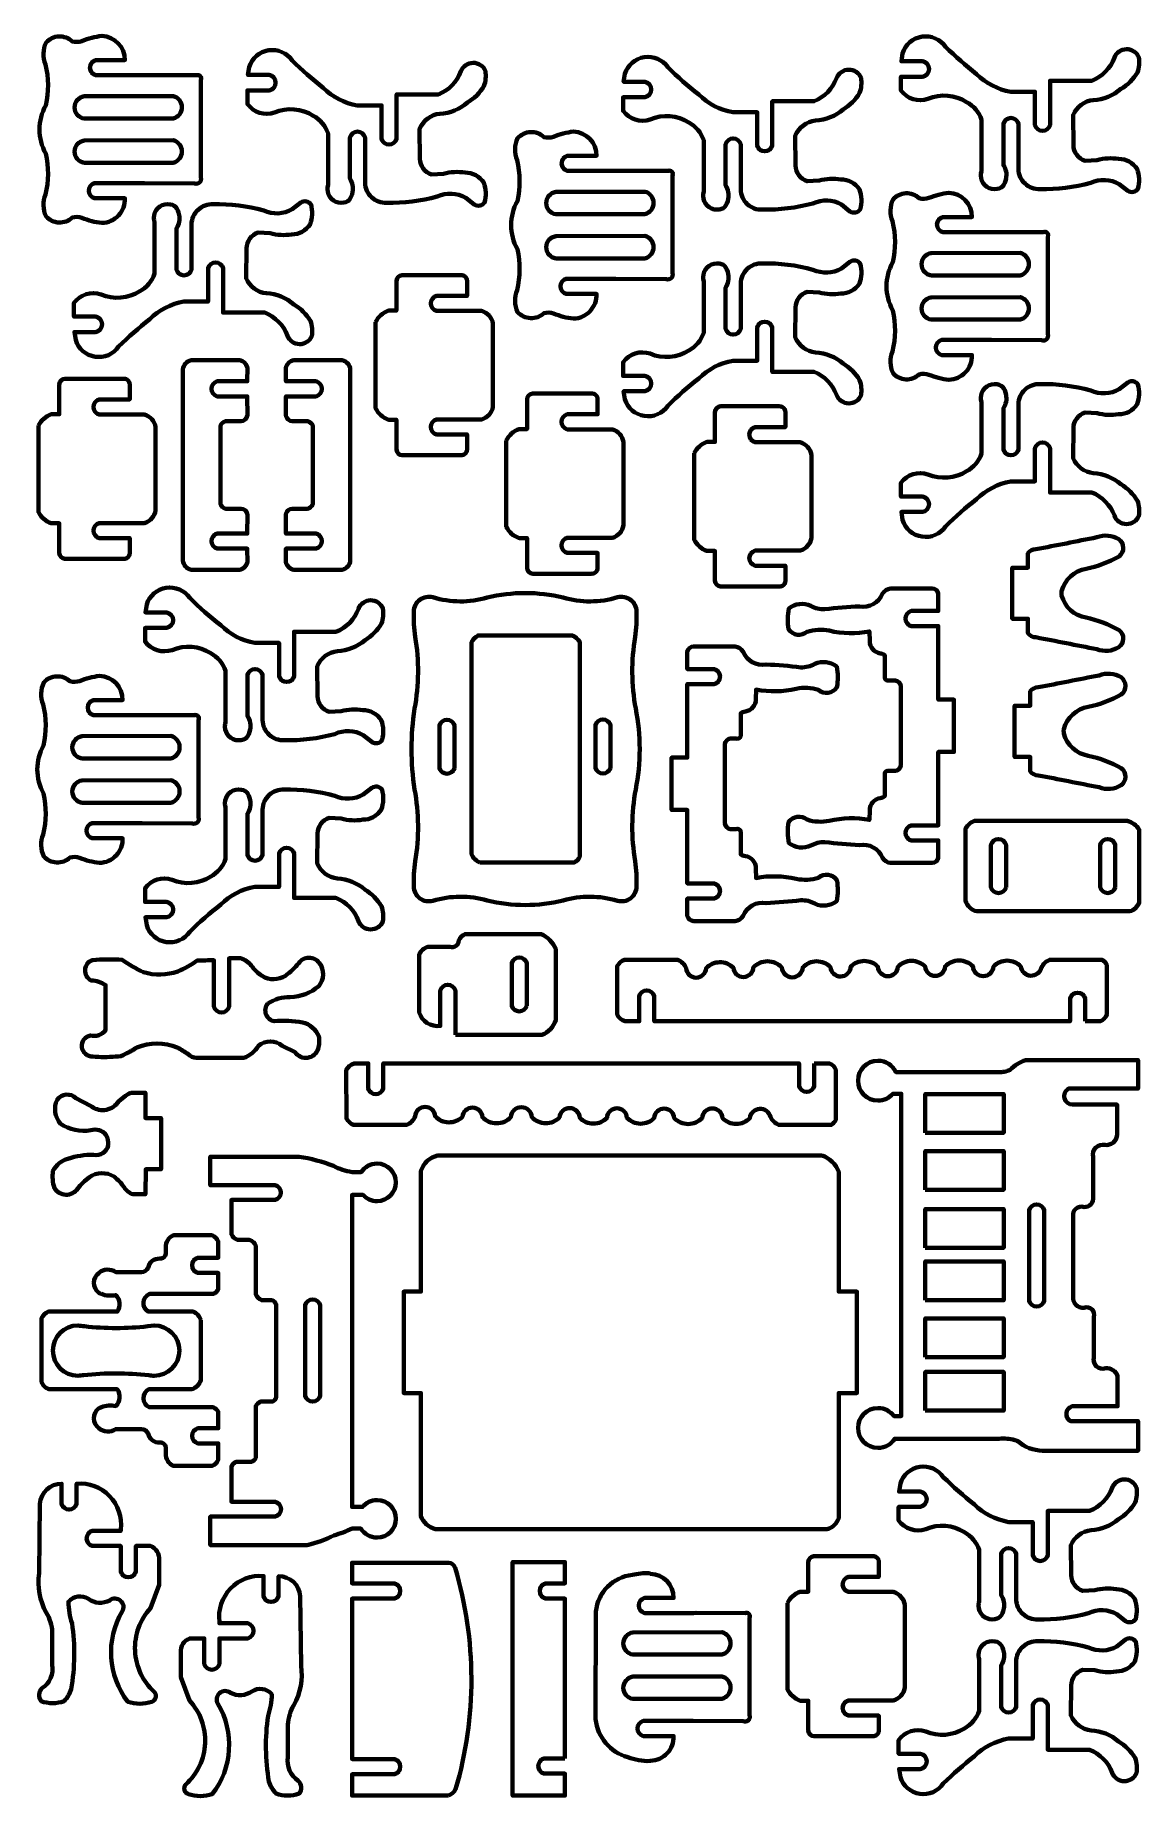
# Model space of a CAD drawing. Header units: centimetres. Extents: x -10.2 to 13.4, y -14.3 to 23.3.
import ezdxf

# ---------------------------------------------------------------- set-up
doc = ezdxf.new("R2010")
doc.units = ezdxf.units.CM
doc.header["$MEASUREMENT"] = 0
doc.layers.add('Laag 1', color=7, linetype='Continuous')

msp = doc.modelspace()

# ---------------------------------------------------------------- linework, layer by layer
at = {"layer": 'Laag 1', "lineweight": 100}
for points, knots in [([(9.71089, 21.86769), (9.46329, 22.0238), (9.15491, 22.04873), (8.88543, 21.93444), (8.88543, 21.93444), (8.6741, 21.86243), (8.44048, 21.9362), (8.30883, 22.11653), (8.30883, 22.11653), (8.30883, 22.11653), (8.30884, 22.40788), (8.30884, 22.40788), (8.30884, 22.40788), (8.30884, 22.40788), (8.77011, 22.40788), (8.77011, 22.40788), (8.77011, 22.40788), (8.85035, 22.42108), (8.90923, 22.49042), (8.90923, 22.57174), (8.90923, 22.57174), (8.90923, 22.65307), (8.85035, 22.72242), (8.77011, 22.73561), (8.77011, 22.73561), (8.77011, 22.73561), (8.31793, 22.73562), (8.31793, 22.73562), (8.31793, 22.73562), (8.31793, 22.73562), (8.34525, 22.90558), (8.34525, 22.90558), (8.34525, 22.90558), (8.40367, 23.0941), (8.56465, 23.23268), (8.75977, 23.2624), (8.75977, 23.2624), (8.9549, 23.29212), (9.14984, 23.20775), (9.26174, 23.04516), (9.26174, 23.04516), (9.47079, 22.83827), (9.69168, 22.64372), (9.92332, 22.46249), (9.92332, 22.46249), (10.12201, 22.26568), (10.37616, 22.13435), (10.65165, 22.08618), (10.65165, 22.08618), (10.65165, 22.08618), (11.16757, 22.08619), (11.16757, 22.08619), (11.16757, 22.08619), (11.16757, 22.08619), (11.16757, 21.37606), (11.16757, 21.37606), (11.16757, 21.37606), (11.18773, 21.30389), (11.25347, 21.25397), (11.3284, 21.25397), (11.3284, 21.25397), (11.40335, 21.25399), (11.46909, 21.30388), (11.48925, 21.37605), (11.48925, 21.37605), (11.48925, 21.37605), (11.48925, 22.32291), (11.48925, 22.32291), (11.48925, 22.32291), (11.48925, 22.32291), (12.38147, 22.32291), (12.38147, 22.32291), (12.38147, 22.32291), (12.60356, 22.41171), (12.77772, 22.59029), (12.86096, 22.81452), (12.86096, 22.81452), (12.90229, 22.92187), (13.00487, 22.99317), (13.11988, 22.99451), (13.11988, 22.99451), (13.23491, 22.99585), (13.33912, 22.92694), (13.38293, 22.82059), (13.38293, 22.82059), (13.40048, 22.71254), (13.39002, 22.60178), (13.35258, 22.49891), (13.35258, 22.49891), (13.26501, 22.35518), (13.1443, 22.23445), (13.00055, 22.14688), (13.00055, 22.14688), (12.83589, 22.00503), (12.62884, 21.92178), (12.41181, 21.91017), (12.41181, 21.91017), (12.22067, 21.88851), (12.05599, 21.76558), (11.98087, 21.58848), (11.98087, 21.58848), (11.98087, 21.58848), (11.98695, 20.95119), (11.98695, 20.95119), (11.98695, 20.95119), (11.9891, 20.79786), (12.08945, 20.66321), (12.2358, 20.61736), (12.2358, 20.61736), (12.2358, 20.61736), (12.49073, 20.6295), (12.49073, 20.6295), (12.49073, 20.6295), (12.64087, 20.67123), (12.79831, 20.67951), (12.952, 20.65378), (12.952, 20.65378), (13.11112, 20.65484), (13.25982, 20.57478), (13.34651, 20.44135), (13.34651, 20.44135), (13.39661, 20.30508), (13.40297, 20.15655), (13.36472, 20.01648), (13.36472, 20.01648), (13.34139, 19.98188), (13.30525, 19.95795), (13.26427, 19.94998), (13.26427, 19.94998), (13.2233, 19.94204), (13.18083, 19.95065), (13.14622, 19.974), (13.14622, 19.974), (13.14622, 19.974), (12.96414, 20.11968), (12.96414, 20.11968), (12.96414, 20.11968), (12.77765, 20.22542), (12.55153, 20.23446), (12.35719, 20.14394), (12.35719, 20.14394), (12.00519, 20.04858), (11.64144, 20.00361), (11.27681, 20.01041), (11.27681, 20.01041), (11.15836, 20.00452), (11.04252, 20.04676), (10.95566, 20.12754), (10.95566, 20.12754), (10.8688, 20.20832), (10.81826, 20.32077), (10.81553, 20.43935), (10.81553, 20.43935), (10.81553, 20.43935), (10.81554, 21.40641), (10.81554, 21.40641), (10.81554, 21.40641), (10.7954, 21.47858), (10.72962, 21.52848), (10.65469, 21.52848), (10.65469, 21.52848), (10.57977, 21.52848), (10.514, 21.47856), (10.49385, 21.4064), (10.49385, 21.4064), (10.49385, 21.4064), (10.49385, 20.52653), (10.49385, 20.52653), (10.49385, 20.52653), (10.55152, 20.44438), (10.57117, 20.32864), (10.55151, 20.24105), (10.55151, 20.24105), (10.51814, 20.09235), (10.46716, 20.01041), (10.3057, 20.01041), (10.3057, 20.01041), (10.14423, 20.01042), (10.01334, 20.1413), (10.01334, 20.30277), (10.01334, 20.30277), (10.01334, 20.33308), (10.01795, 20.36228), (10.0265, 20.38975), (10.0265, 20.38975), (10.0265, 20.38975), (10.0265, 21.49138), (10.0265, 21.49138), (10.0265, 21.49138), (9.97258, 21.65217), (9.85982, 21.78658), (9.71088, 21.86768)], [0, 0, 0, 0, 0.02040816, 0.02040816, 0.02040816, 0.02040816, 0.04081633, 0.04081633, 0.04081633, 0.04081633, 0.06122449, 0.06122449, 0.06122449, 0.06122449, 0.08163265, 0.08163265, 0.08163265, 0.08163265, 0.10204082, 0.10204082, 0.10204082, 0.10204082, 0.12244898, 0.12244898, 0.12244898, 0.12244898, 0.14285714, 0.14285714, 0.14285714, 0.14285714, 0.16326531, 0.16326531, 0.16326531, 0.16326531, 0.18367347, 0.18367347, 0.18367347, 0.18367347, 0.20408163, 0.20408163, 0.20408163, 0.20408163, 0.2244898, 0.2244898, 0.2244898, 0.2244898, 0.24489796, 0.24489796, 0.24489796, 0.24489796, 0.26530612, 0.26530612, 0.26530612, 0.26530612, 0.28571429, 0.28571429, 0.28571429, 0.28571429, 0.30612245, 0.30612245, 0.30612245, 0.30612245, 0.32653061, 0.32653061, 0.32653061, 0.32653061, 0.34693878, 0.34693878, 0.34693878, 0.34693878, 0.36734694, 0.36734694, 0.36734694, 0.36734694, 0.3877551, 0.3877551, 0.3877551, 0.3877551, 0.40816327, 0.40816327, 0.40816327, 0.40816327, 0.42857143, 0.42857143, 0.42857143, 0.42857143, 0.44897959, 0.44897959, 0.44897959, 0.44897959, 0.46938776, 0.46938776, 0.46938776, 0.46938776, 0.48979592, 0.48979592, 0.48979592, 0.48979592, 0.51020408, 0.51020408, 0.51020408, 0.51020408, 0.53061224, 0.53061224, 0.53061224, 0.53061224, 0.55102041, 0.55102041, 0.55102041, 0.55102041, 0.57142857, 0.57142857, 0.57142857, 0.57142857, 0.59183673, 0.59183673, 0.59183673, 0.59183673, 0.6122449, 0.6122449, 0.6122449, 0.6122449, 0.63265306, 0.63265306, 0.63265306, 0.63265306, 0.65306122, 0.65306122, 0.65306122, 0.65306122, 0.67346939, 0.67346939, 0.67346939, 0.67346939, 0.69387755, 0.69387755, 0.69387755, 0.69387755, 0.71428571, 0.71428571, 0.71428571, 0.71428571, 0.73469388, 0.73469388, 0.73469388, 0.73469388, 0.75510204, 0.75510204, 0.75510204, 0.75510204, 0.7755102, 0.7755102, 0.7755102, 0.7755102, 0.79591837, 0.79591837, 0.79591837, 0.79591837, 0.81632653, 0.81632653, 0.81632653, 0.81632653, 0.83673469, 0.83673469, 0.83673469, 0.83673469, 0.85714286, 0.85714286, 0.85714286, 0.85714286, 0.87755102, 0.87755102, 0.87755102, 0.87755102, 0.89795918, 0.89795918, 0.89795918, 0.89795918, 0.91836735, 0.91836735, 0.91836735, 0.91836735, 0.93877551, 0.93877551, 0.93877551, 0.93877551, 0.95918367, 0.95918367, 0.95918367, 0.95918367, 1, 1, 1, 1]), ([(-8.34138, 22.43915), (-8.34138, 22.43915), (-6.71172, 22.43915), (-6.71172, 22.43915), (-6.71172, 22.43915), (-6.68441, 22.44997), (-6.65327, 22.44298), (-6.63318, 22.42155), (-6.63318, 22.42155), (-6.61309, 22.40012), (-6.60813, 22.36859), (-6.62068, 22.34203), (-6.62068, 22.34203), (-6.62068, 22.34203), (-6.62068, 20.26019), (-6.62068, 20.26019), (-6.62068, 20.26019), (-6.60775, 20.22267), (-6.61786, 20.18105), (-6.64657, 20.15364), (-6.64657, 20.15364), (-6.67528, 20.12625), (-6.71733, 20.11807), (-6.75421, 20.13273), (-6.75421, 20.13273), (-6.75421, 20.13273), (-7.82547, 20.13881), (-7.82547, 20.13881), (-7.82547, 20.13881), (-7.82547, 20.13881), (-8.88764, 20.13881), (-8.88764, 20.13881), (-8.88764, 20.13881), (-8.95981, 20.11867), (-9.00972, 20.05289), (-9.00972, 19.97796), (-9.00972, 19.97796), (-9.00972, 19.90304), (-8.95981, 19.83727), (-8.88764, 19.81711), (-8.88764, 19.81711), (-8.88764, 19.81711), (-8.24064, 19.81712), (-8.24064, 19.81712), (-8.24064, 19.81712), (-8.23562, 19.68177), (-8.28471, 19.54995), (-8.37708, 19.45086), (-8.37708, 19.45086), (-8.46945, 19.35178), (-8.59748, 19.29355), (-8.73287, 19.28907), (-8.73287, 19.28907), (-8.87873, 19.30636), (-9.02162, 19.3431), (-9.15773, 19.39832), (-9.15773, 19.39832), (-9.22431, 19.42126), (-9.29629, 19.42337), (-9.36409, 19.40439), (-9.36409, 19.40439), (-9.4409, 19.33261), (-9.54335, 19.29473), (-9.64839, 19.29929), (-9.64839, 19.29929), (-9.75342, 19.30386), (-9.8522, 19.35049), (-9.92249, 19.42867), (-9.92249, 19.42867), (-9.9909, 19.5761), (-9.99529, 19.74524), (-9.93463, 19.89602), (-9.93463, 19.89602), (-9.86357, 20.1828), (-9.86149, 20.48231), (-9.92856, 20.77003), (-9.92856, 20.77003), (-10.10482, 21.08924), (-10.10482, 21.47658), (-9.92856, 21.79577), (-9.92856, 21.79577), (-9.86149, 22.08351), (-9.86357, 22.38302), (-9.93463, 22.66978), (-9.93463, 22.66978), (-9.99529, 22.82057), (-9.9909, 22.98971), (-9.92249, 23.13713), (-9.92249, 23.13713), (-9.8522, 23.21532), (-9.75342, 23.26195), (-9.64839, 23.26651), (-9.64839, 23.26651), (-9.54335, 23.27108), (-9.4409, 23.2332), (-9.36409, 23.16141), (-9.36409, 23.16141), (-9.29629, 23.14246), (-9.22431, 23.14455), (-9.15773, 23.16748), (-9.15773, 23.16748), (-9.02162, 23.22272), (-8.87873, 23.25945), (-8.73287, 23.27673), (-8.73287, 23.27673), (-8.4556, 23.26757), (-8.23666, 23.03821), (-8.24034, 22.76083), (-8.24034, 22.76083), (-8.24034, 22.76083), (-8.86336, 22.76084), (-8.86336, 22.76084), (-8.86336, 22.76084), (-8.93553, 22.74068), (-8.98544, 22.67492), (-8.98544, 22.59998), (-8.98544, 22.59998), (-8.98544, 22.52506), (-8.93553, 22.45929), (-8.86336, 22.43914), (-8.86336, 22.43914), (-8.86336, 22.43914), (-8.34138, 22.43915), (-8.34138, 22.43915)], [0, 0, 0, 0, 0.03125, 0.03125, 0.03125, 0.03125, 0.0625, 0.0625, 0.0625, 0.0625, 0.09375, 0.09375, 0.09375, 0.09375, 0.125, 0.125, 0.125, 0.125, 0.15625, 0.15625, 0.15625, 0.15625, 0.1875, 0.1875, 0.1875, 0.1875, 0.21875, 0.21875, 0.21875, 0.21875, 0.25, 0.25, 0.25, 0.25, 0.28125, 0.28125, 0.28125, 0.28125, 0.3125, 0.3125, 0.3125, 0.3125, 0.34375, 0.34375, 0.34375, 0.34375, 0.375, 0.375, 0.375, 0.375, 0.40625, 0.40625, 0.40625, 0.40625, 0.4375, 0.4375, 0.4375, 0.4375, 0.46875, 0.46875, 0.46875, 0.46875, 0.5, 0.5, 0.5, 0.5, 0.53125, 0.53125, 0.53125, 0.53125, 0.5625, 0.5625, 0.5625, 0.5625, 0.59375, 0.59375, 0.59375, 0.59375, 0.625, 0.625, 0.625, 0.625, 0.65625, 0.65625, 0.65625, 0.65625, 0.6875, 0.6875, 0.6875, 0.6875, 0.71875, 0.71875, 0.71875, 0.71875, 0.75, 0.75, 0.75, 0.75, 0.78125, 0.78125, 0.78125, 0.78125, 0.8125, 0.8125, 0.8125, 0.8125, 0.84375, 0.84375, 0.84375, 0.84375, 0.875, 0.875, 0.875, 0.875, 0.90625, 0.90625, 0.90625, 0.90625, 0.9375, 0.9375, 0.9375, 0.9375, 1, 1, 1, 1]), ([(-4.22468, 21.57635), (-4.47229, 21.73246), (-4.78066, 21.7574), (-5.05014, 21.64311), (-5.05014, 21.64311), (-5.26148, 21.57109), (-5.49509, 21.64486), (-5.62674, 21.82519), (-5.62674, 21.82519), (-5.62674, 21.82519), (-5.62674, 22.11653), (-5.62674, 22.11653), (-5.62674, 22.11653), (-5.62674, 22.11653), (-5.16546, 22.11653), (-5.16546, 22.11653), (-5.16546, 22.11653), (-5.08522, 22.12973), (-5.02634, 22.19908), (-5.02634, 22.28041), (-5.02634, 22.28041), (-5.02634, 22.36172), (-5.08522, 22.43108), (-5.16546, 22.44428), (-5.16546, 22.44428), (-5.16546, 22.44428), (-5.61764, 22.44429), (-5.61764, 22.44429), (-5.61764, 22.44429), (-5.61764, 22.44429), (-5.59032, 22.61424), (-5.59032, 22.61424), (-5.59032, 22.61424), (-5.53191, 22.80277), (-5.37092, 22.94134), (-5.1758, 22.97106), (-5.1758, 22.97106), (-4.98068, 23.00079), (-4.78573, 22.91641), (-4.67383, 22.75382), (-4.67383, 22.75382), (-4.46479, 22.54695), (-4.24389, 22.35238), (-4.01225, 22.17115), (-4.01225, 22.17115), (-3.81356, 21.97433), (-3.55941, 21.84302), (-3.28392, 21.79484), (-3.28392, 21.79484), (-3.28392, 21.79484), (-2.768, 21.79485), (-2.768, 21.79485), (-2.768, 21.79485), (-2.768, 21.79485), (-2.768, 21.08472), (-2.768, 21.08472), (-2.768, 21.08472), (-2.74785, 21.01255), (-2.6821, 20.96263), (-2.60717, 20.96263), (-2.60717, 20.96263), (-2.53223, 20.96264), (-2.46648, 21.01254), (-2.44632, 21.08471), (-2.44632, 21.08471), (-2.44632, 21.08471), (-2.44632, 22.03156), (-2.44632, 22.03156), (-2.44632, 22.03156), (-2.44632, 22.03156), (-1.55411, 22.03156), (-1.55411, 22.03156), (-1.55411, 22.03156), (-1.33202, 22.12038), (-1.15785, 22.29895), (-1.07462, 22.52318), (-1.07462, 22.52318), (-1.03328, 22.63053), (-0.9307, 22.70183), (-0.81569, 22.70317), (-0.81569, 22.70317), (-0.70067, 22.70452), (-0.59646, 22.63561), (-0.55264, 22.52925), (-0.55264, 22.52925), (-0.5351, 22.4212), (-0.54555, 22.31044), (-0.58299, 22.20757), (-0.58299, 22.20757), (-0.67056, 22.06383), (-0.79127, 21.94311), (-0.93502, 21.85554), (-0.93502, 21.85554), (-1.09968, 21.71371), (-1.30673, 21.63044), (-1.52376, 21.61883), (-1.52376, 21.61883), (-1.71491, 21.59718), (-1.87958, 21.47425), (-1.95469, 21.29714), (-1.95469, 21.29714), (-1.95469, 21.29714), (-1.94862, 20.65986), (-1.94862, 20.65986), (-1.94862, 20.65986), (-1.94648, 20.50651), (-1.84612, 20.37187), (-1.69978, 20.32602), (-1.69978, 20.32602), (-1.69978, 20.32602), (-1.44485, 20.33818), (-1.44485, 20.33818), (-1.44485, 20.33818), (-1.29472, 20.37991), (-1.13726, 20.38818), (-0.98357, 20.36244), (-0.98357, 20.36244), (-0.82445, 20.36352), (-0.67575, 20.28344), (-0.58906, 20.15001), (-0.58906, 20.15001), (-0.53896, 20.01373), (-0.5326, 19.86522), (-0.57085, 19.72514), (-0.57085, 19.72514), (-0.59419, 19.69054), (-0.63032, 19.66662), (-0.6713, 19.65865), (-0.6713, 19.65865), (-0.71228, 19.65069), (-0.75474, 19.65932), (-0.78935, 19.68266), (-0.78935, 19.68266), (-0.78935, 19.68266), (-0.97144, 19.82833), (-0.97144, 19.82833), (-0.97144, 19.82833), (-1.15792, 19.93408), (-1.38405, 19.94313), (-1.57839, 19.85261), (-1.57839, 19.85261), (-1.93038, 19.75725), (-2.29413, 19.71228), (-2.65876, 19.71908), (-2.65876, 19.71908), (-2.77723, 19.7132), (-2.89305, 19.75543), (-2.97991, 19.8362), (-2.97991, 19.8362), (-3.06678, 19.91699), (-3.11731, 20.02943), (-3.12004, 20.14801), (-3.12004, 20.14801), (-3.12004, 20.14801), (-3.12004, 21.11508), (-3.12004, 21.11508), (-3.12004, 21.11508), (-3.14019, 21.18723), (-3.20595, 21.23714), (-3.28088, 21.23714), (-3.28088, 21.23714), (-3.35581, 21.23716), (-3.42157, 21.18723), (-3.44172, 21.11506), (-3.44172, 21.11506), (-3.44172, 21.11506), (-3.44172, 20.23521), (-3.44172, 20.23521), (-3.44172, 20.23521), (-3.38406, 20.15305), (-3.3644, 20.03731), (-3.38406, 19.94972), (-3.38406, 19.94972), (-3.41744, 19.80103), (-3.46841, 19.71908), (-3.62988, 19.71908), (-3.62988, 19.71908), (-3.79134, 19.71909), (-3.92223, 19.84997), (-3.92223, 20.01143), (-3.92223, 20.01143), (-3.92223, 20.04173), (-3.91763, 20.07094), (-3.90907, 20.09842), (-3.90907, 20.09842), (-3.90907, 20.09842), (-3.90907, 21.20003), (-3.90907, 21.20003), (-3.90907, 21.20003), (-3.963, 21.36082), (-4.07575, 21.49525), (-4.22469, 21.57634)], [0, 0, 0, 0, 0.02040816, 0.02040816, 0.02040816, 0.02040816, 0.04081633, 0.04081633, 0.04081633, 0.04081633, 0.06122449, 0.06122449, 0.06122449, 0.06122449, 0.08163265, 0.08163265, 0.08163265, 0.08163265, 0.10204082, 0.10204082, 0.10204082, 0.10204082, 0.12244898, 0.12244898, 0.12244898, 0.12244898, 0.14285714, 0.14285714, 0.14285714, 0.14285714, 0.16326531, 0.16326531, 0.16326531, 0.16326531, 0.18367347, 0.18367347, 0.18367347, 0.18367347, 0.20408163, 0.20408163, 0.20408163, 0.20408163, 0.2244898, 0.2244898, 0.2244898, 0.2244898, 0.24489796, 0.24489796, 0.24489796, 0.24489796, 0.26530612, 0.26530612, 0.26530612, 0.26530612, 0.28571429, 0.28571429, 0.28571429, 0.28571429, 0.30612245, 0.30612245, 0.30612245, 0.30612245, 0.32653061, 0.32653061, 0.32653061, 0.32653061, 0.34693878, 0.34693878, 0.34693878, 0.34693878, 0.36734694, 0.36734694, 0.36734694, 0.36734694, 0.3877551, 0.3877551, 0.3877551, 0.3877551, 0.40816327, 0.40816327, 0.40816327, 0.40816327, 0.42857143, 0.42857143, 0.42857143, 0.42857143, 0.44897959, 0.44897959, 0.44897959, 0.44897959, 0.46938776, 0.46938776, 0.46938776, 0.46938776, 0.48979592, 0.48979592, 0.48979592, 0.48979592, 0.51020408, 0.51020408, 0.51020408, 0.51020408, 0.53061224, 0.53061224, 0.53061224, 0.53061224, 0.55102041, 0.55102041, 0.55102041, 0.55102041, 0.57142857, 0.57142857, 0.57142857, 0.57142857, 0.59183673, 0.59183673, 0.59183673, 0.59183673, 0.6122449, 0.6122449, 0.6122449, 0.6122449, 0.63265306, 0.63265306, 0.63265306, 0.63265306, 0.65306122, 0.65306122, 0.65306122, 0.65306122, 0.67346939, 0.67346939, 0.67346939, 0.67346939, 0.69387755, 0.69387755, 0.69387755, 0.69387755, 0.71428571, 0.71428571, 0.71428571, 0.71428571, 0.73469388, 0.73469388, 0.73469388, 0.73469388, 0.75510204, 0.75510204, 0.75510204, 0.75510204, 0.7755102, 0.7755102, 0.7755102, 0.7755102, 0.79591837, 0.79591837, 0.79591837, 0.79591837, 0.81632653, 0.81632653, 0.81632653, 0.81632653, 0.83673469, 0.83673469, 0.83673469, 0.83673469, 0.85714286, 0.85714286, 0.85714286, 0.85714286, 0.87755102, 0.87755102, 0.87755102, 0.87755102, 0.89795918, 0.89795918, 0.89795918, 0.89795918, 0.91836735, 0.91836735, 0.91836735, 0.91836735, 0.93877551, 0.93877551, 0.93877551, 0.93877551, 0.95918367, 0.95918367, 0.95918367, 0.95918367, 1, 1, 1, 1]), ([(3.78706, 21.43069), (3.53945, 21.58681), (3.23108, 21.61173), (2.9616, 21.49743), (2.9616, 21.49743), (2.75026, 21.42542), (2.51665, 21.49919), (2.385, 21.67953), (2.385, 21.67953), (2.385, 21.67953), (2.385, 21.97086), (2.385, 21.97086), (2.385, 21.97086), (2.385, 21.97086), (2.84629, 21.97086), (2.84629, 21.97086), (2.84629, 21.97086), (2.92653, 21.98408), (2.9854, 22.05342), (2.9854, 22.13474), (2.9854, 22.13474), (2.9854, 22.21607), (2.92652, 22.28541), (2.84628, 22.29861), (2.84628, 22.29861), (2.84628, 22.29861), (2.39411, 22.29862), (2.39411, 22.29862), (2.39411, 22.29862), (2.39411, 22.29862), (2.42142, 22.46856), (2.42142, 22.46856), (2.42142, 22.46856), (2.47983, 22.6571), (2.64082, 22.79567), (2.83594, 22.82539), (2.83594, 22.82539), (3.03106, 22.85512), (3.22601, 22.77074), (3.33791, 22.60816), (3.33791, 22.60816), (3.54695, 22.40127), (3.76785, 22.20671), (3.99948, 22.02548), (3.99948, 22.02548), (4.19818, 21.82866), (4.45233, 21.69735), (4.72783, 21.64918), (4.72783, 21.64918), (4.72783, 21.64918), (5.24373, 21.64919), (5.24373, 21.64919), (5.24373, 21.64919), (5.24373, 21.64919), (5.24373, 20.93905), (5.24373, 20.93905), (5.24373, 20.93905), (5.26389, 20.86689), (5.32964, 20.81697), (5.40457, 20.81697), (5.40457, 20.81697), (5.47951, 20.81697), (5.54526, 20.86688), (5.56542, 20.93905), (5.56542, 20.93905), (5.56542, 20.93905), (5.56542, 21.88589), (5.56542, 21.88589), (5.56542, 21.88589), (5.56542, 21.88589), (6.45763, 21.88589), (6.45763, 21.88589), (6.45763, 21.88589), (6.67971, 21.97471), (6.85388, 22.15328), (6.93712, 22.37752), (6.93712, 22.37752), (6.97846, 22.48487), (7.08104, 22.55616), (7.19605, 22.5575), (7.19605, 22.5575), (7.31107, 22.55885), (7.41528, 22.48994), (7.4591, 22.38358), (7.4591, 22.38358), (7.47664, 22.27554), (7.46619, 22.16478), (7.42875, 22.0619), (7.42875, 22.0619), (7.34119, 21.91816), (7.22047, 21.79745), (7.07672, 21.70987), (7.07672, 21.70987), (6.91206, 21.56803), (6.70501, 21.48477), (6.48798, 21.47316), (6.48798, 21.47316), (6.29684, 21.45151), (6.13216, 21.32858), (6.05704, 21.15148), (6.05704, 21.15148), (6.05704, 21.15148), (6.06312, 20.51419), (6.06312, 20.51419), (6.06312, 20.51419), (6.06526, 20.36084), (6.16562, 20.2262), (6.31196, 20.18036), (6.31196, 20.18036), (6.31196, 20.18036), (6.56688, 20.1925), (6.56688, 20.1925), (6.56688, 20.1925), (6.71702, 20.23424), (6.87448, 20.24251), (7.02817, 20.21677), (7.02817, 20.21677), (7.18729, 20.21784), (7.33599, 20.13777), (7.42268, 20.00434), (7.42268, 20.00434), (7.47278, 19.86806), (7.47914, 19.71955), (7.44089, 19.57948), (7.44089, 19.57948), (7.41755, 19.54488), (7.38142, 19.52095), (7.34044, 19.51298), (7.34044, 19.51298), (7.29946, 19.50502), (7.257, 19.51364), (7.22239, 19.53699), (7.22239, 19.53699), (7.22239, 19.53699), (7.0403, 19.68268), (7.0403, 19.68268), (7.0403, 19.68268), (6.85382, 19.78843), (6.62769, 19.79745), (6.43335, 19.70694), (6.43335, 19.70694), (6.08137, 19.61158), (5.71761, 19.5666), (5.35298, 19.57341), (5.35298, 19.57341), (5.23451, 19.56753), (5.11869, 19.60977), (5.03182, 19.69054), (5.03182, 19.69054), (4.94496, 19.77132), (4.89443, 19.88376), (4.8917, 20.00235), (4.8917, 20.00235), (4.8917, 20.00235), (4.8917, 20.96941), (4.8917, 20.96941), (4.8917, 20.96941), (4.87155, 21.04158), (4.80579, 21.09147), (4.73086, 21.09147), (4.73086, 21.09147), (4.65593, 21.09149), (4.59017, 21.04156), (4.57002, 20.96939), (4.57002, 20.96939), (4.57002, 20.96939), (4.57002, 20.08953), (4.57002, 20.08953), (4.57002, 20.08953), (4.62768, 20.00738), (4.64734, 19.89164), (4.62768, 19.80405), (4.62768, 19.80405), (4.5943, 19.65535), (4.54333, 19.57341), (4.38186, 19.57341), (4.38186, 19.57341), (4.2204, 19.57342), (4.08951, 19.7043), (4.08951, 19.86577), (4.08951, 19.86577), (4.08951, 19.89606), (4.09411, 19.92527), (4.10267, 19.95275), (4.10267, 19.95275), (4.10267, 19.95275), (4.10268, 21.05438), (4.10268, 21.05438), (4.10268, 21.05438), (4.04875, 21.21515), (3.93599, 21.34958), (3.78705, 21.43068)], [0, 0, 0, 0, 0.02040816, 0.02040816, 0.02040816, 0.02040816, 0.04081633, 0.04081633, 0.04081633, 0.04081633, 0.06122449, 0.06122449, 0.06122449, 0.06122449, 0.08163265, 0.08163265, 0.08163265, 0.08163265, 0.10204082, 0.10204082, 0.10204082, 0.10204082, 0.12244898, 0.12244898, 0.12244898, 0.12244898, 0.14285714, 0.14285714, 0.14285714, 0.14285714, 0.16326531, 0.16326531, 0.16326531, 0.16326531, 0.18367347, 0.18367347, 0.18367347, 0.18367347, 0.20408163, 0.20408163, 0.20408163, 0.20408163, 0.2244898, 0.2244898, 0.2244898, 0.2244898, 0.24489796, 0.24489796, 0.24489796, 0.24489796, 0.26530612, 0.26530612, 0.26530612, 0.26530612, 0.28571429, 0.28571429, 0.28571429, 0.28571429, 0.30612245, 0.30612245, 0.30612245, 0.30612245, 0.32653061, 0.32653061, 0.32653061, 0.32653061, 0.34693878, 0.34693878, 0.34693878, 0.34693878, 0.36734694, 0.36734694, 0.36734694, 0.36734694, 0.3877551, 0.3877551, 0.3877551, 0.3877551, 0.40816327, 0.40816327, 0.40816327, 0.40816327, 0.42857143, 0.42857143, 0.42857143, 0.42857143, 0.44897959, 0.44897959, 0.44897959, 0.44897959, 0.46938776, 0.46938776, 0.46938776, 0.46938776, 0.48979592, 0.48979592, 0.48979592, 0.48979592, 0.51020408, 0.51020408, 0.51020408, 0.51020408, 0.53061224, 0.53061224, 0.53061224, 0.53061224, 0.55102041, 0.55102041, 0.55102041, 0.55102041, 0.57142857, 0.57142857, 0.57142857, 0.57142857, 0.59183673, 0.59183673, 0.59183673, 0.59183673, 0.6122449, 0.6122449, 0.6122449, 0.6122449, 0.63265306, 0.63265306, 0.63265306, 0.63265306, 0.65306122, 0.65306122, 0.65306122, 0.65306122, 0.67346939, 0.67346939, 0.67346939, 0.67346939, 0.69387755, 0.69387755, 0.69387755, 0.69387755, 0.71428571, 0.71428571, 0.71428571, 0.71428571, 0.73469388, 0.73469388, 0.73469388, 0.73469388, 0.75510204, 0.75510204, 0.75510204, 0.75510204, 0.7755102, 0.7755102, 0.7755102, 0.7755102, 0.79591837, 0.79591837, 0.79591837, 0.79591837, 0.81632653, 0.81632653, 0.81632653, 0.81632653, 0.83673469, 0.83673469, 0.83673469, 0.83673469, 0.85714286, 0.85714286, 0.85714286, 0.85714286, 0.87755102, 0.87755102, 0.87755102, 0.87755102, 0.89795918, 0.89795918, 0.89795918, 0.89795918, 0.91836735, 0.91836735, 0.91836735, 0.91836735, 0.93877551, 0.93877551, 0.93877551, 0.93877551, 0.95918367, 0.95918367, 0.95918367, 0.95918367, 1, 1, 1, 1]), ([(-9.10917, 21.51658), (-9.22668, 21.53378), (-9.31378, 21.63454), (-9.31378, 21.75329), (-9.31378, 21.75329), (-9.31378, 21.87204), (-9.22668, 21.97281), (-9.10917, 21.99), (-9.10917, 21.99), (-9.10917, 21.99), (-7.20942, 21.99608), (-7.20942, 21.99608), (-7.20942, 21.99608), (-7.10055, 21.96737), (-7.02469, 21.86891), (-7.02469, 21.75633), (-7.02469, 21.75633), (-7.02469, 21.64374), (-7.10055, 21.54528), (-7.20942, 21.51658), (-7.20942, 21.51658), (-7.20942, 21.51658), (-9.10917, 21.51658), (-9.10917, 21.51658)], [0, 0, 0, 0, 0.14285714, 0.14285714, 0.14285714, 0.14285714, 0.28571429, 0.28571429, 0.28571429, 0.28571429, 0.42857143, 0.42857143, 0.42857143, 0.42857143, 0.57142857, 0.57142857, 0.57142857, 0.57142857, 0.71428571, 0.71428571, 0.71428571, 0.71428571, 1, 1, 1, 1]), ([(-9.10917, 20.57352), (-9.22668, 20.59071), (-9.31378, 20.69148), (-9.31378, 20.81023), (-9.31378, 20.81023), (-9.31378, 20.92898), (-9.22668, 21.02976), (-9.10917, 21.04694), (-9.10917, 21.04694), (-9.10917, 21.04694), (-7.20942, 21.05301), (-7.20942, 21.05301), (-7.20942, 21.05301), (-7.10055, 21.02431), (-7.02469, 20.92585), (-7.02469, 20.81326), (-7.02469, 20.81326), (-7.02469, 20.70068), (-7.10055, 20.60222), (-7.20942, 20.57351), (-7.20942, 20.57351), (-7.20942, 20.57351), (-9.10917, 20.57352), (-9.10917, 20.57352)], [0, 0, 0, 0, 0.14285714, 0.14285714, 0.14285714, 0.14285714, 0.28571429, 0.28571429, 0.28571429, 0.28571429, 0.42857143, 0.42857143, 0.42857143, 0.42857143, 0.57142857, 0.57142857, 0.57142857, 0.57142857, 0.71428571, 0.71428571, 0.71428571, 0.71428571, 1, 1, 1, 1]), ([(1.7165, 20.39979), (1.7165, 20.39979), (3.34616, 20.39979), (3.34616, 20.39979), (3.34616, 20.39979), (3.37348, 20.41061), (3.40462, 20.40362), (3.42471, 20.3822), (3.42471, 20.3822), (3.4448, 20.36078), (3.44975, 20.32924), (3.4372, 20.30268), (3.4372, 20.30268), (3.4372, 20.30268), (3.43721, 18.22085), (3.43721, 18.22085), (3.43721, 18.22085), (3.45014, 18.18332), (3.44002, 18.14169), (3.41131, 18.11429), (3.41131, 18.11429), (3.38261, 18.08688), (3.34055, 18.07872), (3.30367, 18.09338), (3.30367, 18.09338), (3.30367, 18.09338), (2.23241, 18.09946), (2.23241, 18.09946), (2.23241, 18.09946), (2.23241, 18.09946), (1.17025, 18.09946), (1.17025, 18.09946), (1.17025, 18.09946), (1.09807, 18.0793), (1.04816, 18.01354), (1.04816, 17.93861), (1.04816, 17.93861), (1.04816, 17.86368), (1.09807, 17.79792), (1.17024, 17.77777), (1.17024, 17.77777), (1.17024, 17.77777), (1.81724, 17.77778), (1.81724, 17.77778), (1.81724, 17.77778), (1.82227, 17.6424), (1.77317, 17.5106), (1.6808, 17.41151), (1.6808, 17.41151), (1.58843, 17.31242), (1.4604, 17.2542), (1.32501, 17.24972), (1.32501, 17.24972), (1.17916, 17.267), (1.03626, 17.30374), (0.90015, 17.35897), (0.90015, 17.35897), (0.83358, 17.38191), (0.7616, 17.38402), (0.69379, 17.36504), (0.69379, 17.36504), (0.61698, 17.29325), (0.51453, 17.25538), (0.40949, 17.25994), (0.40949, 17.25994), (0.30446, 17.26452), (0.20568, 17.31113), (0.13539, 17.38932), (0.13539, 17.38932), (0.06699, 17.53676), (0.06259, 17.70589), (0.12325, 17.85667), (0.12325, 17.85667), (0.19432, 18.14344), (0.1964, 18.44295), (0.12932, 18.73068), (0.12932, 18.73068), (-0.04693, 19.04988), (-0.04694, 19.43722), (0.12932, 19.75643), (0.12932, 19.75643), (0.1964, 20.04415), (0.19431, 20.34367), (0.12325, 20.63043), (0.12325, 20.63043), (0.0626, 20.78121), (0.06698, 20.95036), (0.13539, 21.09778), (0.13539, 21.09778), (0.20568, 21.17598), (0.30446, 21.22259), (0.40949, 21.22716), (0.40949, 21.22716), (0.51453, 21.23174), (0.61698, 21.19385), (0.69379, 21.12206), (0.69379, 21.12206), (0.7616, 21.10309), (0.83358, 21.1052), (0.90015, 21.12813), (0.90015, 21.12813), (1.03626, 21.18336), (1.17915, 21.2201), (1.32501, 21.23738), (1.32501, 21.23738), (1.60228, 21.22821), (1.82122, 20.99886), (1.81755, 20.72147), (1.81755, 20.72147), (1.81755, 20.72147), (1.19452, 20.72148), (1.19452, 20.72148), (1.19452, 20.72148), (1.12235, 20.70134), (1.07244, 20.63556), (1.07244, 20.56063), (1.07244, 20.56063), (1.07244, 20.48572), (1.12235, 20.41994), (1.19452, 20.39979), (1.19452, 20.39979), (1.19452, 20.39979), (1.7165, 20.39979), (1.7165, 20.39979)], [0, 0, 0, 0, 0.03125, 0.03125, 0.03125, 0.03125, 0.0625, 0.0625, 0.0625, 0.0625, 0.09375, 0.09375, 0.09375, 0.09375, 0.125, 0.125, 0.125, 0.125, 0.15625, 0.15625, 0.15625, 0.15625, 0.1875, 0.1875, 0.1875, 0.1875, 0.21875, 0.21875, 0.21875, 0.21875, 0.25, 0.25, 0.25, 0.25, 0.28125, 0.28125, 0.28125, 0.28125, 0.3125, 0.3125, 0.3125, 0.3125, 0.34375, 0.34375, 0.34375, 0.34375, 0.375, 0.375, 0.375, 0.375, 0.40625, 0.40625, 0.40625, 0.40625, 0.4375, 0.4375, 0.4375, 0.4375, 0.46875, 0.46875, 0.46875, 0.46875, 0.5, 0.5, 0.5, 0.5, 0.53125, 0.53125, 0.53125, 0.53125, 0.5625, 0.5625, 0.5625, 0.5625, 0.59375, 0.59375, 0.59375, 0.59375, 0.625, 0.625, 0.625, 0.625, 0.65625, 0.65625, 0.65625, 0.65625, 0.6875, 0.6875, 0.6875, 0.6875, 0.71875, 0.71875, 0.71875, 0.71875, 0.75, 0.75, 0.75, 0.75, 0.78125, 0.78125, 0.78125, 0.78125, 0.8125, 0.8125, 0.8125, 0.8125, 0.84375, 0.84375, 0.84375, 0.84375, 0.875, 0.875, 0.875, 0.875, 0.90625, 0.90625, 0.90625, 0.90625, 0.9375, 0.9375, 0.9375, 0.9375, 1, 1, 1, 1]), ([(0.94871, 19.47724), (0.83121, 19.49442), (0.7441, 19.59519), (0.7441, 19.71393), (0.7441, 19.71393), (0.7441, 19.8327), (0.83121, 19.93346), (0.94871, 19.95065), (0.94871, 19.95065), (0.94871, 19.95065), (2.84846, 19.95672), (2.84846, 19.95672), (2.84846, 19.95672), (2.95733, 19.92803), (3.0332, 19.82956), (3.0332, 19.71697), (3.0332, 19.71697), (3.0332, 19.60439), (2.95733, 19.50593), (2.84846, 19.47723), (2.84846, 19.47723), (2.84846, 19.47723), (0.94871, 19.47724), (0.94871, 19.47724)], [0, 0, 0, 0, 0.14285714, 0.14285714, 0.14285714, 0.14285714, 0.28571429, 0.28571429, 0.28571429, 0.28571429, 0.42857143, 0.42857143, 0.42857143, 0.42857143, 0.57142857, 0.57142857, 0.57142857, 0.57142857, 0.71428571, 0.71428571, 0.71428571, 0.71428571, 1, 1, 1, 1]), ([(9.72145, 19.09487), (9.72145, 19.09487), (11.35112, 19.09487), (11.35112, 19.09487), (11.35112, 19.09487), (11.37843, 19.10566), (11.40956, 19.09868), (11.42966, 19.07725), (11.42966, 19.07725), (11.44974, 19.05583), (11.4547, 19.02429), (11.44215, 18.99774), (11.44215, 18.99774), (11.44215, 18.99774), (11.44216, 16.9159), (11.44216, 16.9159), (11.44216, 16.9159), (11.45508, 16.87838), (11.44497, 16.83675), (11.41626, 16.80935), (11.41626, 16.80935), (11.38755, 16.78196), (11.3455, 16.77377), (11.30862, 16.78844), (11.30862, 16.78844), (11.30862, 16.78844), (10.23736, 16.79452), (10.23736, 16.79452), (10.23736, 16.79452), (10.23736, 16.79452), (9.17519, 16.79452), (9.17519, 16.79452), (9.17519, 16.79452), (9.10303, 16.77436), (9.05311, 16.7086), (9.05311, 16.63366), (9.05311, 16.63366), (9.05311, 16.55874), (9.10302, 16.49298), (9.17519, 16.47283), (9.17519, 16.47283), (9.17519, 16.47283), (9.82219, 16.47283), (9.82219, 16.47283), (9.82219, 16.47283), (9.82722, 16.33746), (9.77811, 16.20566), (9.68575, 16.10657), (9.68575, 16.10657), (9.59339, 16.0075), (9.46535, 15.94926), (9.32996, 15.94478), (9.32996, 15.94478), (9.1841, 15.96207), (9.04121, 15.9988), (8.9051, 16.05403), (8.9051, 16.05403), (8.83853, 16.07697), (8.76654, 16.07908), (8.69873, 16.0601), (8.69873, 16.0601), (8.62194, 15.98833), (8.51948, 15.95043), (8.41444, 15.955), (8.41444, 15.955), (8.30941, 15.95957), (8.21063, 16.00619), (8.14034, 16.08438), (8.14034, 16.08438), (8.07194, 16.23181), (8.06754, 16.40095), (8.1282, 16.55173), (8.1282, 16.55173), (8.19927, 16.83849), (8.20135, 17.13801), (8.13427, 17.42574), (8.13427, 17.42574), (7.95802, 17.74494), (7.95801, 18.13228), (8.13427, 18.45148), (8.13427, 18.45148), (8.20135, 18.73921), (8.19926, 19.03872), (8.1282, 19.32549), (8.1282, 19.32549), (8.06755, 19.47626), (8.07194, 19.64542), (8.14034, 19.79284), (8.14034, 19.79284), (8.21063, 19.87104), (8.30941, 19.91765), (8.41444, 19.92222), (8.41444, 19.92222), (8.51948, 19.9268), (8.62193, 19.88891), (8.69873, 19.81711), (8.69873, 19.81711), (8.76655, 19.79815), (8.83852, 19.80026), (8.9051, 19.82319), (8.9051, 19.82319), (9.04121, 19.87842), (9.1841, 19.91516), (9.32996, 19.93244), (9.32996, 19.93244), (9.60723, 19.92326), (9.82617, 19.69392), (9.8225, 19.41653), (9.8225, 19.41653), (9.8225, 19.41653), (9.19947, 19.41653), (9.19947, 19.41653), (9.19947, 19.41653), (9.1273, 19.39639), (9.07739, 19.33062), (9.07739, 19.25569), (9.07739, 19.25569), (9.07739, 19.18077), (9.1273, 19.115), (9.19947, 19.09485), (9.19947, 19.09485), (9.19947, 19.09485), (9.72145, 19.09487), (9.72145, 19.09487)], [0, 0, 0, 0, 0.03125, 0.03125, 0.03125, 0.03125, 0.0625, 0.0625, 0.0625, 0.0625, 0.09375, 0.09375, 0.09375, 0.09375, 0.125, 0.125, 0.125, 0.125, 0.15625, 0.15625, 0.15625, 0.15625, 0.1875, 0.1875, 0.1875, 0.1875, 0.21875, 0.21875, 0.21875, 0.21875, 0.25, 0.25, 0.25, 0.25, 0.28125, 0.28125, 0.28125, 0.28125, 0.3125, 0.3125, 0.3125, 0.3125, 0.34375, 0.34375, 0.34375, 0.34375, 0.375, 0.375, 0.375, 0.375, 0.40625, 0.40625, 0.40625, 0.40625, 0.4375, 0.4375, 0.4375, 0.4375, 0.46875, 0.46875, 0.46875, 0.46875, 0.5, 0.5, 0.5, 0.5, 0.53125, 0.53125, 0.53125, 0.53125, 0.5625, 0.5625, 0.5625, 0.5625, 0.59375, 0.59375, 0.59375, 0.59375, 0.625, 0.625, 0.625, 0.625, 0.65625, 0.65625, 0.65625, 0.65625, 0.6875, 0.6875, 0.6875, 0.6875, 0.71875, 0.71875, 0.71875, 0.71875, 0.75, 0.75, 0.75, 0.75, 0.78125, 0.78125, 0.78125, 0.78125, 0.8125, 0.8125, 0.8125, 0.8125, 0.84375, 0.84375, 0.84375, 0.84375, 0.875, 0.875, 0.875, 0.875, 0.90625, 0.90625, 0.90625, 0.90625, 0.9375, 0.9375, 0.9375, 0.9375, 1, 1, 1, 1]), ([(-7.9249, 17.83241), (-8.17251, 17.6763), (-8.48088, 17.65134), (-8.75035, 17.76563), (-8.75035, 17.76563), (-8.96169, 17.83767), (-9.19531, 17.76388), (-9.32696, 17.58354), (-9.32696, 17.58354), (-9.32696, 17.58354), (-9.32696, 17.29222), (-9.32696, 17.29222), (-9.32696, 17.29222), (-9.32696, 17.29222), (-8.86567, 17.29222), (-8.86567, 17.29222), (-8.86567, 17.29222), (-8.78543, 17.27902), (-8.72655, 17.20965), (-8.72655, 17.12833), (-8.72655, 17.12833), (-8.72655, 17.04703), (-8.78543, 16.97765), (-8.86567, 16.96445), (-8.86567, 16.96445), (-8.86567, 16.96445), (-9.31785, 16.96446), (-9.31785, 16.96446), (-9.31785, 16.96446), (-9.31785, 16.96446), (-9.29054, 16.79452), (-9.29054, 16.79452), (-9.29054, 16.79452), (-9.23212, 16.60598), (-9.07113, 16.46739), (-8.87601, 16.43767), (-8.87601, 16.43767), (-8.68089, 16.40796), (-8.48594, 16.49232), (-8.37404, 16.65491), (-8.37404, 16.65491), (-8.165, 16.86181), (-7.94411, 17.05635), (-7.71247, 17.23758), (-7.71247, 17.23758), (-7.51378, 17.43442), (-7.25962, 17.56572), (-6.98413, 17.61389), (-6.98413, 17.61389), (-6.98413, 17.61389), (-6.46822, 17.61391), (-6.46822, 17.61391), (-6.46822, 17.61391), (-6.46822, 17.61391), (-6.46822, 18.32404), (-6.46822, 18.32404), (-6.46822, 18.32404), (-6.44807, 18.39621), (-6.38231, 18.4461), (-6.30738, 18.4461), (-6.30738, 18.4461), (-6.23245, 18.44612), (-6.16669, 18.39619), (-6.14654, 18.32402), (-6.14654, 18.32402), (-6.14654, 18.32402), (-6.14654, 17.37719), (-6.14654, 17.37719), (-6.14654, 17.37719), (-6.14654, 17.37719), (-5.25432, 17.37719), (-5.25432, 17.37719), (-5.25432, 17.37719), (-5.03224, 17.28837), (-4.85807, 17.10978), (-4.77483, 16.88555), (-4.77483, 16.88555), (-4.7335, 16.77821), (-4.63092, 16.7069), (-4.5159, 16.70557), (-4.5159, 16.70557), (-4.40088, 16.70423), (-4.29667, 16.77313), (-4.25285, 16.87948), (-4.25285, 16.87948), (-4.23532, 16.98754), (-4.24577, 17.09829), (-4.2832, 17.20116), (-4.2832, 17.20116), (-4.37077, 17.34493), (-4.49148, 17.46562), (-4.63523, 17.5532), (-4.63523, 17.5532), (-4.7999, 17.69505), (-5.00695, 17.77829), (-5.22397, 17.7899), (-5.22397, 17.7899), (-5.41512, 17.81157), (-5.5798, 17.93449), (-5.65491, 18.11159), (-5.65491, 18.11159), (-5.65491, 18.11159), (-5.64884, 18.74889), (-5.64884, 18.74889), (-5.64884, 18.74889), (-5.6467, 18.90224), (-5.54634, 19.03686), (-5.39999, 19.08271), (-5.39999, 19.08271), (-5.39999, 19.08271), (-5.14507, 19.07058), (-5.14507, 19.07058), (-5.14507, 19.07058), (-4.99493, 19.02885), (-4.83748, 19.02055), (-4.68379, 19.04629), (-4.68379, 19.04629), (-4.52467, 19.04524), (-4.37597, 19.12529), (-4.28927, 19.25873), (-4.28927, 19.25873), (-4.23918, 19.39502), (-4.23282, 19.54352), (-4.27106, 19.68359), (-4.27106, 19.68359), (-4.2944, 19.7182), (-4.33054, 19.74212), (-4.37151, 19.75009), (-4.37151, 19.75009), (-4.41249, 19.75806), (-4.45496, 19.74942), (-4.48957, 19.72607), (-4.48957, 19.72607), (-4.48957, 19.72607), (-4.67165, 19.58042), (-4.67165, 19.58042), (-4.67165, 19.58042), (-4.85814, 19.47466), (-5.08426, 19.46561), (-5.2786, 19.55613), (-5.2786, 19.55613), (-5.6306, 19.6515), (-5.99435, 19.69646), (-6.35897, 19.68966), (-6.35897, 19.68966), (-6.47744, 19.69556), (-6.59326, 19.6533), (-6.68013, 19.57253), (-6.68013, 19.57253), (-6.76699, 19.49176), (-6.81753, 19.3793), (-6.82025, 19.26072), (-6.82025, 19.26072), (-6.82025, 19.26072), (-6.82025, 18.29368), (-6.82025, 18.29368), (-6.82025, 18.29368), (-6.84041, 18.2215), (-6.90616, 18.17159), (-6.98109, 18.17159), (-6.98109, 18.17159), (-7.05603, 18.1716), (-7.12178, 18.2215), (-7.14194, 18.29367), (-7.14194, 18.29367), (-7.14194, 18.29367), (-7.14194, 19.17355), (-7.14194, 19.17355), (-7.14194, 19.17355), (-7.08428, 19.2557), (-7.06461, 19.37142), (-7.08428, 19.45902), (-7.08428, 19.45902), (-7.11766, 19.60773), (-7.16863, 19.68966), (-7.33009, 19.68966), (-7.33009, 19.68966), (-7.49155, 19.68966), (-7.62245, 19.55876), (-7.62245, 19.3973), (-7.62245, 19.3973), (-7.62245, 19.36702), (-7.61784, 19.33779), (-7.60929, 19.31032), (-7.60929, 19.31032), (-7.60929, 19.31032), (-7.60929, 18.2087), (-7.60929, 18.2087), (-7.60929, 18.2087), (-7.66321, 18.04793), (-7.77596, 17.91348), (-7.9249, 17.83239)], [0, 0, 0, 0, 0.02040816, 0.02040816, 0.02040816, 0.02040816, 0.04081633, 0.04081633, 0.04081633, 0.04081633, 0.06122449, 0.06122449, 0.06122449, 0.06122449, 0.08163265, 0.08163265, 0.08163265, 0.08163265, 0.10204082, 0.10204082, 0.10204082, 0.10204082, 0.12244898, 0.12244898, 0.12244898, 0.12244898, 0.14285714, 0.14285714, 0.14285714, 0.14285714, 0.16326531, 0.16326531, 0.16326531, 0.16326531, 0.18367347, 0.18367347, 0.18367347, 0.18367347, 0.20408163, 0.20408163, 0.20408163, 0.20408163, 0.2244898, 0.2244898, 0.2244898, 0.2244898, 0.24489796, 0.24489796, 0.24489796, 0.24489796, 0.26530612, 0.26530612, 0.26530612, 0.26530612, 0.28571429, 0.28571429, 0.28571429, 0.28571429, 0.30612245, 0.30612245, 0.30612245, 0.30612245, 0.32653061, 0.32653061, 0.32653061, 0.32653061, 0.34693878, 0.34693878, 0.34693878, 0.34693878, 0.36734694, 0.36734694, 0.36734694, 0.36734694, 0.3877551, 0.3877551, 0.3877551, 0.3877551, 0.40816327, 0.40816327, 0.40816327, 0.40816327, 0.42857143, 0.42857143, 0.42857143, 0.42857143, 0.44897959, 0.44897959, 0.44897959, 0.44897959, 0.46938776, 0.46938776, 0.46938776, 0.46938776, 0.48979592, 0.48979592, 0.48979592, 0.48979592, 0.51020408, 0.51020408, 0.51020408, 0.51020408, 0.53061224, 0.53061224, 0.53061224, 0.53061224, 0.55102041, 0.55102041, 0.55102041, 0.55102041, 0.57142857, 0.57142857, 0.57142857, 0.57142857, 0.59183673, 0.59183673, 0.59183673, 0.59183673, 0.6122449, 0.6122449, 0.6122449, 0.6122449, 0.63265306, 0.63265306, 0.63265306, 0.63265306, 0.65306122, 0.65306122, 0.65306122, 0.65306122, 0.67346939, 0.67346939, 0.67346939, 0.67346939, 0.69387755, 0.69387755, 0.69387755, 0.69387755, 0.71428571, 0.71428571, 0.71428571, 0.71428571, 0.73469388, 0.73469388, 0.73469388, 0.73469388, 0.75510204, 0.75510204, 0.75510204, 0.75510204, 0.7755102, 0.7755102, 0.7755102, 0.7755102, 0.79591837, 0.79591837, 0.79591837, 0.79591837, 0.81632653, 0.81632653, 0.81632653, 0.81632653, 0.83673469, 0.83673469, 0.83673469, 0.83673469, 0.85714286, 0.85714286, 0.85714286, 0.85714286, 0.87755102, 0.87755102, 0.87755102, 0.87755102, 0.89795918, 0.89795918, 0.89795918, 0.89795918, 0.91836735, 0.91836735, 0.91836735, 0.91836735, 0.93877551, 0.93877551, 0.93877551, 0.93877551, 0.95918367, 0.95918367, 0.95918367, 0.95918367, 1, 1, 1, 1]), ([(0.94871, 18.53418), (0.83121, 18.55137), (0.7441, 18.65213), (0.7441, 18.77088), (0.7441, 18.77088), (0.7441, 18.88964), (0.83121, 18.99041), (0.94871, 19.00759), (0.94871, 19.00759), (0.94871, 19.00759), (2.84846, 19.01367), (2.84846, 19.01367), (2.84846, 19.01367), (2.95733, 18.98497), (3.0332, 18.8865), (3.0332, 18.77391), (3.0332, 18.77391), (3.0332, 18.66132), (2.95733, 18.56287), (2.84846, 18.53416), (2.84846, 18.53416), (2.84846, 18.53416), (0.94871, 18.53418), (0.94871, 18.53418)], [0, 0, 0, 0, 0.14285714, 0.14285714, 0.14285714, 0.14285714, 0.28571429, 0.28571429, 0.28571429, 0.28571429, 0.42857143, 0.42857143, 0.42857143, 0.42857143, 0.57142857, 0.57142857, 0.57142857, 0.57142857, 0.71428571, 0.71428571, 0.71428571, 0.71428571, 1, 1, 1, 1]), ([(3.78706, 16.56995), (3.53945, 16.41384), (3.23108, 16.38888), (2.9616, 16.50317), (2.9616, 16.50317), (2.75026, 16.57521), (2.51665, 16.50142), (2.385, 16.32109), (2.385, 16.32109), (2.385, 16.32109), (2.385, 16.02976), (2.385, 16.02976), (2.385, 16.02976), (2.385, 16.02976), (2.84629, 16.02976), (2.84629, 16.02976), (2.84629, 16.02976), (2.92653, 16.01657), (2.9854, 15.94719), (2.9854, 15.86587), (2.9854, 15.86587), (2.9854, 15.78457), (2.92652, 15.7152), (2.84628, 15.702), (2.84628, 15.702), (2.84628, 15.702), (2.39411, 15.702), (2.39411, 15.702), (2.39411, 15.702), (2.39411, 15.702), (2.42142, 15.53206), (2.42142, 15.53206), (2.42142, 15.53206), (2.47983, 15.34352), (2.64082, 15.20494), (2.83594, 15.17522), (2.83594, 15.17522), (3.03106, 15.1455), (3.22601, 15.22986), (3.33791, 15.39245), (3.33791, 15.39245), (3.54695, 15.59935), (3.76785, 15.7939), (3.99948, 15.97513), (3.99948, 15.97513), (4.19818, 16.17196), (4.45233, 16.30326), (4.72783, 16.35143), (4.72783, 16.35143), (4.72783, 16.35143), (5.24373, 16.35145), (5.24373, 16.35145), (5.24373, 16.35145), (5.24373, 16.35145), (5.24373, 17.06158), (5.24373, 17.06158), (5.24373, 17.06158), (5.26389, 17.13375), (5.32964, 17.18365), (5.40457, 17.18365), (5.40457, 17.18365), (5.47951, 17.18366), (5.54526, 17.13373), (5.56542, 17.06156), (5.56542, 17.06156), (5.56542, 17.06156), (5.56542, 16.11473), (5.56542, 16.11473), (5.56542, 16.11473), (5.56542, 16.11473), (6.45763, 16.11473), (6.45763, 16.11473), (6.45763, 16.11473), (6.67971, 16.02591), (6.85388, 15.84733), (6.93712, 15.62309), (6.93712, 15.62309), (6.97846, 15.51577), (7.08104, 15.44445), (7.19605, 15.44311), (7.19605, 15.44311), (7.31107, 15.44177), (7.41528, 15.51067), (7.4591, 15.61702), (7.4591, 15.61702), (7.47664, 15.7251), (7.46619, 15.83583), (7.42875, 15.93871), (7.42875, 15.93871), (7.34119, 16.08247), (7.22047, 16.20316), (7.07672, 16.29074), (7.07672, 16.29074), (6.91206, 16.43259), (6.70501, 16.51584), (6.48798, 16.52745), (6.48798, 16.52745), (6.29684, 16.54911), (6.13216, 16.67203), (6.05704, 16.84913), (6.05704, 16.84913), (6.05704, 16.84913), (6.06312, 17.48643), (6.06312, 17.48643), (6.06312, 17.48643), (6.06526, 17.63978), (6.16562, 17.77441), (6.31196, 17.82025), (6.31196, 17.82025), (6.31196, 17.82025), (6.56688, 17.80812), (6.56688, 17.80812), (6.56688, 17.80812), (6.71702, 17.76639), (6.87448, 17.75809), (7.02817, 17.78383), (7.02817, 17.78383), (7.18729, 17.78278), (7.33599, 17.86284), (7.42268, 17.99627), (7.42268, 17.99627), (7.47278, 18.13256), (7.47914, 18.28106), (7.44089, 18.42113), (7.44089, 18.42113), (7.41755, 18.45576), (7.38142, 18.47966), (7.34044, 18.48763), (7.34044, 18.48763), (7.29946, 18.49561), (7.257, 18.48696), (7.22239, 18.46362), (7.22239, 18.46362), (7.22239, 18.46362), (7.0403, 18.31796), (7.0403, 18.31796), (7.0403, 18.31796), (6.85382, 18.2122), (6.62769, 18.20315), (6.43335, 18.29367), (6.43335, 18.29367), (6.08137, 18.38904), (5.71761, 18.434), (5.35298, 18.4272), (5.35298, 18.4272), (5.23451, 18.4331), (5.11869, 18.39085), (5.03182, 18.31007), (5.03182, 18.31007), (4.94496, 18.2293), (4.89443, 18.11685), (4.8917, 17.99826), (4.8917, 17.99826), (4.8917, 17.99826), (4.8917, 17.03122), (4.8917, 17.03122), (4.8917, 17.03122), (4.87155, 16.95906), (4.80579, 16.90913), (4.73086, 16.90913), (4.73086, 16.90913), (4.65593, 16.90914), (4.59017, 16.95905), (4.57002, 17.03122), (4.57002, 17.03122), (4.57002, 17.03122), (4.57002, 17.91109), (4.57002, 17.91109), (4.57002, 17.91109), (4.62768, 17.99324), (4.64734, 18.10897), (4.62768, 18.19656), (4.62768, 18.19656), (4.5943, 18.34527), (4.54333, 18.4272), (4.38186, 18.4272), (4.38186, 18.4272), (4.2204, 18.4272), (4.08951, 18.29631), (4.08951, 18.13485), (4.08951, 18.13485), (4.08951, 18.10456), (4.09411, 18.07534), (4.10267, 18.04786), (4.10267, 18.04786), (4.10267, 18.04786), (4.10268, 16.94625), (4.10268, 16.94625), (4.10268, 16.94625), (4.04875, 16.78547), (3.93599, 16.65103), (3.78705, 16.56994)], [0, 0, 0, 0, 0.02040816, 0.02040816, 0.02040816, 0.02040816, 0.04081633, 0.04081633, 0.04081633, 0.04081633, 0.06122449, 0.06122449, 0.06122449, 0.06122449, 0.08163265, 0.08163265, 0.08163265, 0.08163265, 0.10204082, 0.10204082, 0.10204082, 0.10204082, 0.12244898, 0.12244898, 0.12244898, 0.12244898, 0.14285714, 0.14285714, 0.14285714, 0.14285714, 0.16326531, 0.16326531, 0.16326531, 0.16326531, 0.18367347, 0.18367347, 0.18367347, 0.18367347, 0.20408163, 0.20408163, 0.20408163, 0.20408163, 0.2244898, 0.2244898, 0.2244898, 0.2244898, 0.24489796, 0.24489796, 0.24489796, 0.24489796, 0.26530612, 0.26530612, 0.26530612, 0.26530612, 0.28571429, 0.28571429, 0.28571429, 0.28571429, 0.30612245, 0.30612245, 0.30612245, 0.30612245, 0.32653061, 0.32653061, 0.32653061, 0.32653061, 0.34693878, 0.34693878, 0.34693878, 0.34693878, 0.36734694, 0.36734694, 0.36734694, 0.36734694, 0.3877551, 0.3877551, 0.3877551, 0.3877551, 0.40816327, 0.40816327, 0.40816327, 0.40816327, 0.42857143, 0.42857143, 0.42857143, 0.42857143, 0.44897959, 0.44897959, 0.44897959, 0.44897959, 0.46938776, 0.46938776, 0.46938776, 0.46938776, 0.48979592, 0.48979592, 0.48979592, 0.48979592, 0.51020408, 0.51020408, 0.51020408, 0.51020408, 0.53061224, 0.53061224, 0.53061224, 0.53061224, 0.55102041, 0.55102041, 0.55102041, 0.55102041, 0.57142857, 0.57142857, 0.57142857, 0.57142857, 0.59183673, 0.59183673, 0.59183673, 0.59183673, 0.6122449, 0.6122449, 0.6122449, 0.6122449, 0.63265306, 0.63265306, 0.63265306, 0.63265306, 0.65306122, 0.65306122, 0.65306122, 0.65306122, 0.67346939, 0.67346939, 0.67346939, 0.67346939, 0.69387755, 0.69387755, 0.69387755, 0.69387755, 0.71428571, 0.71428571, 0.71428571, 0.71428571, 0.73469388, 0.73469388, 0.73469388, 0.73469388, 0.75510204, 0.75510204, 0.75510204, 0.75510204, 0.7755102, 0.7755102, 0.7755102, 0.7755102, 0.79591837, 0.79591837, 0.79591837, 0.79591837, 0.81632653, 0.81632653, 0.81632653, 0.81632653, 0.83673469, 0.83673469, 0.83673469, 0.83673469, 0.85714286, 0.85714286, 0.85714286, 0.85714286, 0.87755102, 0.87755102, 0.87755102, 0.87755102, 0.89795918, 0.89795918, 0.89795918, 0.89795918, 0.91836735, 0.91836735, 0.91836735, 0.91836735, 0.93877551, 0.93877551, 0.93877551, 0.93877551, 0.95918367, 0.95918367, 0.95918367, 0.95918367, 1, 1, 1, 1]), ([(8.95366, 18.17229), (8.83615, 18.18948), (8.74905, 18.29024), (8.74905, 18.40899), (8.74905, 18.40899), (8.74905, 18.52775), (8.83615, 18.62852), (8.95366, 18.6457), (8.95366, 18.6457), (8.95366, 18.6457), (10.85342, 18.65178), (10.85342, 18.65178), (10.85342, 18.65178), (10.96228, 18.62308), (11.03814, 18.52462), (11.03814, 18.41203), (11.03814, 18.41203), (11.03814, 18.29945), (10.96228, 18.20098), (10.85341, 18.17228), (10.85341, 18.17228), (10.85341, 18.17228), (8.95366, 18.17229), (8.95366, 18.17229)], [0, 0, 0, 0, 0.14285714, 0.14285714, 0.14285714, 0.14285714, 0.28571429, 0.28571429, 0.28571429, 0.28571429, 0.42857143, 0.42857143, 0.42857143, 0.42857143, 0.57142857, 0.57142857, 0.57142857, 0.57142857, 0.71428571, 0.71428571, 0.71428571, 0.71428571, 1, 1, 1, 1]), ([(-2.89328, 17.17689), (-2.83763, 17.29053), (-2.73954, 17.37772), (-2.62016, 17.41967), (-2.62016, 17.41967), (-2.62016, 17.41967), (-2.45021, 17.41968), (-2.45021, 17.41968), (-2.45021, 17.41968), (-2.45021, 17.41968), (-2.45021, 18.05698), (-2.45021, 18.05698), (-2.45021, 18.05698), (-2.44381, 18.12117), (-2.39303, 18.17195), (-2.32882, 18.17835), (-2.32882, 18.17835), (-2.32882, 18.17835), (-1.0785, 18.17836), (-1.0785, 18.17836), (-1.0785, 18.17836), (-1.04452, 18.18072), (-1.01104, 18.16909), (-0.98583, 18.14617), (-0.98583, 18.14617), (-0.96061, 18.12326), (-0.94586, 18.09102), (-0.94498, 18.05696), (-0.94498, 18.05696), (-0.94498, 18.05696), (-0.94497, 17.73529), (-0.94497, 17.73529), (-0.94497, 17.73529), (-0.94497, 17.73529), (-1.59441, 17.73529), (-1.59441, 17.73529), (-1.59441, 17.73529), (-1.66658, 17.71513), (-1.71649, 17.64937), (-1.71649, 17.57444), (-1.71649, 17.57444), (-1.71649, 17.49951), (-1.66658, 17.43375), (-1.59441, 17.4136), (-1.59441, 17.4136), (-1.59441, 17.4136), (-0.62862, 17.41361), (-0.62862, 17.41361), (-0.62862, 17.41361), (-0.50611, 17.37586), (-0.41502, 17.27276), (-0.39265, 17.14654), (-0.39265, 17.14654), (-0.39265, 17.14654), (-0.39265, 15.36819), (-0.39265, 15.36819), (-0.39265, 15.36819), (-0.41502, 15.24196), (-0.50612, 15.13886), (-0.62862, 15.10111), (-0.62862, 15.10111), (-0.62862, 15.10111), (-1.59441, 15.10111), (-1.59441, 15.10111), (-1.59441, 15.10111), (-1.66658, 15.08097), (-1.71649, 15.01521), (-1.71649, 14.94028), (-1.71649, 14.94028), (-1.71649, 14.86535), (-1.66658, 14.79959), (-1.59441, 14.77943), (-1.59441, 14.77943), (-1.59441, 14.77943), (-0.94497, 14.77945), (-0.94497, 14.77945), (-0.94497, 14.77945), (-0.94497, 14.77945), (-0.94497, 14.45776), (-0.94497, 14.45776), (-0.94497, 14.45776), (-0.94586, 14.42369), (-0.96061, 14.39147), (-0.98583, 14.36855), (-0.98583, 14.36855), (-1.01103, 14.34564), (-1.04452, 14.334), (-1.07851, 14.33636), (-1.07851, 14.33636), (-1.07851, 14.33636), (-2.32882, 14.33638), (-2.32882, 14.33638), (-2.32882, 14.33638), (-2.39303, 14.34276), (-2.44381, 14.39354), (-2.45021, 14.45775), (-2.45021, 14.45775), (-2.45021, 14.45775), (-2.45021, 15.09506), (-2.45021, 15.09506), (-2.45021, 15.09506), (-2.45021, 15.09506), (-2.62016, 15.09506), (-2.62016, 15.09506), (-2.62016, 15.09506), (-2.73953, 15.13701), (-2.83763, 15.22419), (-2.89329, 15.33783), (-2.89329, 15.33783), (-2.89329, 15.33783), (-2.89328, 17.17689), (-2.89328, 17.17689)], [0, 0, 0, 0, 0.03448276, 0.03448276, 0.03448276, 0.03448276, 0.06896552, 0.06896552, 0.06896552, 0.06896552, 0.10344828, 0.10344828, 0.10344828, 0.10344828, 0.13793103, 0.13793103, 0.13793103, 0.13793103, 0.17241379, 0.17241379, 0.17241379, 0.17241379, 0.20689655, 0.20689655, 0.20689655, 0.20689655, 0.24137931, 0.24137931, 0.24137931, 0.24137931, 0.27586207, 0.27586207, 0.27586207, 0.27586207, 0.31034483, 0.31034483, 0.31034483, 0.31034483, 0.34482759, 0.34482759, 0.34482759, 0.34482759, 0.37931034, 0.37931034, 0.37931034, 0.37931034, 0.4137931, 0.4137931, 0.4137931, 0.4137931, 0.44827586, 0.44827586, 0.44827586, 0.44827586, 0.48275862, 0.48275862, 0.48275862, 0.48275862, 0.51724138, 0.51724138, 0.51724138, 0.51724138, 0.55172414, 0.55172414, 0.55172414, 0.55172414, 0.5862069, 0.5862069, 0.5862069, 0.5862069, 0.62068966, 0.62068966, 0.62068966, 0.62068966, 0.65517241, 0.65517241, 0.65517241, 0.65517241, 0.68965517, 0.68965517, 0.68965517, 0.68965517, 0.72413793, 0.72413793, 0.72413793, 0.72413793, 0.75862069, 0.75862069, 0.75862069, 0.75862069, 0.79310345, 0.79310345, 0.79310345, 0.79310345, 0.82758621, 0.82758621, 0.82758621, 0.82758621, 0.86206897, 0.86206897, 0.86206897, 0.86206897, 0.89655172, 0.89655172, 0.89655172, 0.89655172, 0.93103448, 0.93103448, 0.93103448, 0.93103448, 1, 1, 1, 1]), ([(8.95366, 17.22924), (8.83615, 17.24642), (8.74905, 17.34718), (8.74905, 17.46593), (8.74905, 17.46593), (8.74905, 17.5847), (8.83615, 17.68546), (8.95366, 17.70264), (8.95366, 17.70264), (8.95366, 17.70264), (10.85342, 17.70872), (10.85342, 17.70872), (10.85342, 17.70872), (10.96228, 17.68003), (11.03814, 17.58156), (11.03814, 17.46897), (11.03814, 17.46897), (11.03814, 17.3564), (10.96228, 17.25793), (10.85341, 17.22922), (10.85341, 17.22922), (10.85341, 17.22922), (8.95366, 17.22924), (8.95366, 17.22924)], [0, 0, 0, 0, 0.14285714, 0.14285714, 0.14285714, 0.14285714, 0.28571429, 0.28571429, 0.28571429, 0.28571429, 0.42857143, 0.42857143, 0.42857143, 0.42857143, 0.57142857, 0.57142857, 0.57142857, 0.57142857, 0.71428571, 0.71428571, 0.71428571, 0.71428571, 1, 1, 1, 1]), ([(-7.00234, 13.68086), (-7.00234, 13.68086), (-7.00234, 12.09066), (-7.00234, 12.09066), (-7.00234, 12.09066), (-6.9921, 11.99664), (-6.92421, 11.91905), (-6.83239, 11.89642), (-6.83239, 11.89642), (-6.83239, 11.89642), (-5.78844, 11.89643), (-5.78844, 11.89643), (-5.78844, 11.89643), (-5.71244, 11.91314), (-5.65179, 11.97029), (-5.63063, 12.04517), (-5.63063, 12.04517), (-5.63063, 12.04517), (-5.62911, 12.05121), (-5.62911, 12.05121), (-5.62911, 12.05121), (-5.62911, 12.05121), (-5.63063, 12.34557), (-5.63063, 12.34557), (-5.63063, 12.34557), (-5.63063, 12.34557), (-6.27331, 12.34557), (-6.27331, 12.34557), (-6.27331, 12.34557), (-6.34548, 12.36573), (-6.39539, 12.43148), (-6.39539, 12.50641), (-6.39539, 12.50641), (-6.39539, 12.58133), (-6.34548, 12.64709), (-6.27331, 12.66725), (-6.27331, 12.66725), (-6.27331, 12.66725), (-5.63063, 12.66726), (-5.63063, 12.66726), (-5.63063, 12.66726), (-5.63063, 12.66726), (-5.62911, 13.07346), (-5.62911, 13.07346), (-5.62911, 13.07346), (-5.62911, 13.07739), (-5.6298, 13.08129), (-5.63063, 13.08513), (-5.63063, 13.08513), (-5.64433, 13.14831), (-5.69954, 13.19385), (-5.76416, 13.1953), (-5.76416, 13.1953), (-5.76416, 13.1953), (-6.09191, 13.1953), (-6.09191, 13.1953), (-6.09191, 13.1953), (-6.14009, 13.20873), (-6.18, 13.24254), (-6.20116, 13.28785), (-6.20116, 13.28785), (-6.20116, 13.28785), (-6.20116, 14.97215), (-6.20116, 14.97215), (-6.20116, 14.97215), (-6.18, 15.01745), (-6.14009, 15.05126), (-6.09191, 15.0647), (-6.09191, 15.0647), (-6.09191, 15.0647), (-5.76416, 15.0647), (-5.76416, 15.0647), (-5.76416, 15.0647), (-5.69954, 15.06615), (-5.64433, 15.11169), (-5.63063, 15.17486), (-5.63063, 15.17486), (-5.6298, 15.17872), (-5.62911, 15.18261), (-5.62911, 15.18655), (-5.62911, 15.18655), (-5.62911, 15.18655), (-5.63063, 15.59276), (-5.63063, 15.59276), (-5.63063, 15.59276), (-5.63063, 15.59276), (-6.27331, 15.59276), (-6.27331, 15.59276), (-6.27331, 15.59276), (-6.34548, 15.6129), (-6.39539, 15.67865), (-6.39539, 15.75359), (-6.39539, 15.75359), (-6.39539, 15.82853), (-6.34548, 15.89428), (-6.27331, 15.91443), (-6.27331, 15.91443), (-6.27331, 15.91443), (-5.63063, 15.91443), (-5.63063, 15.91443), (-5.63063, 15.91443), (-5.63063, 15.91443), (-5.62911, 16.20879), (-5.62911, 16.20879), (-5.62911, 16.20879), (-5.62911, 16.20879), (-5.63063, 16.21482), (-5.63063, 16.21482), (-5.63063, 16.21482), (-5.65179, 16.28971), (-5.71244, 16.34687), (-5.78844, 16.36357), (-5.78844, 16.36357), (-5.78844, 16.36357), (-6.83239, 16.36357), (-6.83239, 16.36357), (-6.83239, 16.36357), (-6.92421, 16.34095), (-6.9921, 16.26335), (-7.00234, 16.16935), (-7.00234, 16.16935), (-7.00234, 16.16935), (-7.00234, 14.57914), (-7.00234, 14.57914), (-7.00234, 14.57914), (-7.00234, 14.57914), (-7.00234, 13.68086), (-7.00234, 13.68086)], [0, 0, 0, 0, 0.03030303, 0.03030303, 0.03030303, 0.03030303, 0.06060606, 0.06060606, 0.06060606, 0.06060606, 0.09090909, 0.09090909, 0.09090909, 0.09090909, 0.12121212, 0.12121212, 0.12121212, 0.12121212, 0.15151515, 0.15151515, 0.15151515, 0.15151515, 0.18181818, 0.18181818, 0.18181818, 0.18181818, 0.21212121, 0.21212121, 0.21212121, 0.21212121, 0.24242424, 0.24242424, 0.24242424, 0.24242424, 0.27272727, 0.27272727, 0.27272727, 0.27272727, 0.3030303, 0.3030303, 0.3030303, 0.3030303, 0.33333333, 0.33333333, 0.33333333, 0.33333333, 0.36363636, 0.36363636, 0.36363636, 0.36363636, 0.39393939, 0.39393939, 0.39393939, 0.39393939, 0.42424242, 0.42424242, 0.42424242, 0.42424242, 0.45454545, 0.45454545, 0.45454545, 0.45454545, 0.48484848, 0.48484848, 0.48484848, 0.48484848, 0.51515152, 0.51515152, 0.51515152, 0.51515152, 0.54545455, 0.54545455, 0.54545455, 0.54545455, 0.57575758, 0.57575758, 0.57575758, 0.57575758, 0.60606061, 0.60606061, 0.60606061, 0.60606061, 0.63636364, 0.63636364, 0.63636364, 0.63636364, 0.66666667, 0.66666667, 0.66666667, 0.66666667, 0.6969697, 0.6969697, 0.6969697, 0.6969697, 0.72727273, 0.72727273, 0.72727273, 0.72727273, 0.75757576, 0.75757576, 0.75757576, 0.75757576, 0.78787879, 0.78787879, 0.78787879, 0.78787879, 0.81818182, 0.81818182, 0.81818182, 0.81818182, 0.84848485, 0.84848485, 0.84848485, 0.84848485, 0.87878788, 0.87878788, 0.87878788, 0.87878788, 0.90909091, 0.90909091, 0.90909091, 0.90909091, 0.93939394, 0.93939394, 0.93939394, 0.93939394, 1, 1, 1, 1]), ([(-3.43347, 13.68086), (-3.43347, 13.68086), (-3.43347, 12.09066), (-3.43347, 12.09066), (-3.43347, 12.09066), (-3.44371, 11.99664), (-3.5116, 11.91905), (-3.60342, 11.89642), (-3.60342, 11.89642), (-3.60342, 11.89642), (-4.64737, 11.89643), (-4.64737, 11.89643), (-4.64737, 11.89643), (-4.72337, 11.91314), (-4.78402, 11.97029), (-4.80518, 12.04517), (-4.80518, 12.04517), (-4.80518, 12.04517), (-4.8067, 12.05121), (-4.8067, 12.05121), (-4.8067, 12.05121), (-4.8067, 12.05121), (-4.80518, 12.34557), (-4.80518, 12.34557), (-4.80518, 12.34557), (-4.80518, 12.34557), (-4.1625, 12.34557), (-4.1625, 12.34557), (-4.1625, 12.34557), (-4.09033, 12.36573), (-4.04042, 12.43148), (-4.04042, 12.50641), (-4.04042, 12.50641), (-4.04042, 12.58133), (-4.09033, 12.64709), (-4.1625, 12.66725), (-4.1625, 12.66725), (-4.1625, 12.66725), (-4.80518, 12.66726), (-4.80518, 12.66726), (-4.80518, 12.66726), (-4.80518, 12.66726), (-4.80669, 13.07346), (-4.80669, 13.07346), (-4.80669, 13.07346), (-4.80669, 13.07739), (-4.80601, 13.08129), (-4.80518, 13.08513), (-4.80518, 13.08513), (-4.79148, 13.14831), (-4.73627, 13.19385), (-4.67165, 13.1953), (-4.67165, 13.1953), (-4.67165, 13.1953), (-4.3439, 13.1953), (-4.3439, 13.1953), (-4.3439, 13.1953), (-4.29572, 13.20873), (-4.25581, 13.24254), (-4.23465, 13.28785), (-4.23465, 13.28785), (-4.23465, 13.28785), (-4.23465, 14.97215), (-4.23465, 14.97215), (-4.23465, 14.97215), (-4.25581, 15.01745), (-4.29572, 15.05126), (-4.3439, 15.0647), (-4.3439, 15.0647), (-4.3439, 15.0647), (-4.67165, 15.0647), (-4.67165, 15.0647), (-4.67165, 15.0647), (-4.73627, 15.06615), (-4.79148, 15.11169), (-4.80518, 15.17486), (-4.80518, 15.17486), (-4.80601, 15.17872), (-4.8067, 15.18261), (-4.8067, 15.18655), (-4.8067, 15.18655), (-4.8067, 15.18655), (-4.80518, 15.59276), (-4.80518, 15.59276), (-4.80518, 15.59276), (-4.80518, 15.59276), (-4.1625, 15.59276), (-4.1625, 15.59276), (-4.1625, 15.59276), (-4.09033, 15.6129), (-4.04042, 15.67865), (-4.04042, 15.75359), (-4.04042, 15.75359), (-4.04042, 15.82853), (-4.09033, 15.89428), (-4.1625, 15.91443), (-4.1625, 15.91443), (-4.1625, 15.91443), (-4.80518, 15.91443), (-4.80518, 15.91443), (-4.80518, 15.91443), (-4.80518, 15.91443), (-4.80669, 16.20879), (-4.80669, 16.20879), (-4.80669, 16.20879), (-4.80669, 16.20879), (-4.80518, 16.21482), (-4.80518, 16.21482), (-4.80518, 16.21482), (-4.78402, 16.28971), (-4.72337, 16.34687), (-4.64737, 16.36357), (-4.64737, 16.36357), (-4.64737, 16.36357), (-3.60342, 16.36357), (-3.60342, 16.36357), (-3.60342, 16.36357), (-3.5116, 16.34095), (-3.44371, 16.26335), (-3.43347, 16.16935), (-3.43347, 16.16935), (-3.43347, 16.16935), (-3.43347, 14.57914), (-3.43347, 14.57914), (-3.43347, 14.57914), (-3.43347, 14.57914), (-3.43347, 13.68086), (-3.43347, 13.68086)], [0, 0, 0, 0, 0.03030303, 0.03030303, 0.03030303, 0.03030303, 0.06060606, 0.06060606, 0.06060606, 0.06060606, 0.09090909, 0.09090909, 0.09090909, 0.09090909, 0.12121212, 0.12121212, 0.12121212, 0.12121212, 0.15151515, 0.15151515, 0.15151515, 0.15151515, 0.18181818, 0.18181818, 0.18181818, 0.18181818, 0.21212121, 0.21212121, 0.21212121, 0.21212121, 0.24242424, 0.24242424, 0.24242424, 0.24242424, 0.27272727, 0.27272727, 0.27272727, 0.27272727, 0.3030303, 0.3030303, 0.3030303, 0.3030303, 0.33333333, 0.33333333, 0.33333333, 0.33333333, 0.36363636, 0.36363636, 0.36363636, 0.36363636, 0.39393939, 0.39393939, 0.39393939, 0.39393939, 0.42424242, 0.42424242, 0.42424242, 0.42424242, 0.45454545, 0.45454545, 0.45454545, 0.45454545, 0.48484848, 0.48484848, 0.48484848, 0.48484848, 0.51515152, 0.51515152, 0.51515152, 0.51515152, 0.54545455, 0.54545455, 0.54545455, 0.54545455, 0.57575758, 0.57575758, 0.57575758, 0.57575758, 0.60606061, 0.60606061, 0.60606061, 0.60606061, 0.63636364, 0.63636364, 0.63636364, 0.63636364, 0.66666667, 0.66666667, 0.66666667, 0.66666667, 0.6969697, 0.6969697, 0.6969697, 0.6969697, 0.72727273, 0.72727273, 0.72727273, 0.72727273, 0.75757576, 0.75757576, 0.75757576, 0.75757576, 0.78787879, 0.78787879, 0.78787879, 0.78787879, 0.81818182, 0.81818182, 0.81818182, 0.81818182, 0.84848485, 0.84848485, 0.84848485, 0.84848485, 0.87878788, 0.87878788, 0.87878788, 0.87878788, 0.90909091, 0.90909091, 0.90909091, 0.90909091, 0.93939394, 0.93939394, 0.93939394, 0.93939394, 1, 1, 1, 1]), ([(-10.08564, 14.96788), (-10.02999, 15.08153), (-9.93189, 15.16872), (-9.81252, 15.21066), (-9.81252, 15.21066), (-9.81252, 15.21066), (-9.64257, 15.21067), (-9.64257, 15.21067), (-9.64257, 15.21067), (-9.64257, 15.21067), (-9.64257, 15.84797), (-9.64257, 15.84797), (-9.64257, 15.84797), (-9.63617, 15.91217), (-9.58538, 15.96295), (-9.52118, 15.96935), (-9.52118, 15.96935), (-9.52118, 15.96935), (-8.27086, 15.96936), (-8.27086, 15.96936), (-8.27086, 15.96936), (-8.23687, 15.97172), (-8.20339, 15.96008), (-8.17818, 15.93716), (-8.17818, 15.93716), (-8.15297, 15.91425), (-8.13821, 15.88202), (-8.13733, 15.84796), (-8.13733, 15.84796), (-8.13733, 15.84796), (-8.13733, 15.52629), (-8.13733, 15.52629), (-8.13733, 15.52629), (-8.13733, 15.52629), (-8.78677, 15.52629), (-8.78677, 15.52629), (-8.78677, 15.52629), (-8.85894, 15.50612), (-8.90885, 15.44036), (-8.90885, 15.36544), (-8.90885, 15.36544), (-8.90885, 15.2905), (-8.85894, 15.22475), (-8.78677, 15.2046), (-8.78677, 15.2046), (-8.78677, 15.2046), (-7.82098, 15.2046), (-7.82098, 15.2046), (-7.82098, 15.2046), (-7.69847, 15.16686), (-7.60738, 15.06376), (-7.58501, 14.93753), (-7.58501, 14.93753), (-7.58501, 14.93753), (-7.58501, 13.15918), (-7.58501, 13.15918), (-7.58501, 13.15918), (-7.60737, 13.03296), (-7.69847, 12.92986), (-7.82098, 12.89212), (-7.82098, 12.89212), (-7.82098, 12.89212), (-8.78677, 12.89213), (-8.78677, 12.89213), (-8.78677, 12.89213), (-8.85894, 12.87197), (-8.90885, 12.8062), (-8.90885, 12.73127), (-8.90885, 12.73127), (-8.90885, 12.65634), (-8.85894, 12.59058), (-8.78677, 12.57043), (-8.78677, 12.57043), (-8.78677, 12.57043), (-8.13733, 12.57044), (-8.13733, 12.57044), (-8.13733, 12.57044), (-8.13733, 12.57044), (-8.13733, 12.24875), (-8.13733, 12.24875), (-8.13733, 12.24875), (-8.13821, 12.2147), (-8.15297, 12.18246), (-8.17818, 12.15954), (-8.17818, 12.15954), (-8.20339, 12.13664), (-8.23687, 12.125), (-8.27086, 12.12736), (-8.27086, 12.12736), (-8.27086, 12.12736), (-9.52118, 12.12737), (-9.52118, 12.12737), (-9.52118, 12.12737), (-9.58538, 12.13376), (-9.63617, 12.18454), (-9.64257, 12.24875), (-9.64257, 12.24875), (-9.64257, 12.24875), (-9.64257, 12.88606), (-9.64257, 12.88606), (-9.64257, 12.88606), (-9.64257, 12.88606), (-9.81252, 12.88606), (-9.81252, 12.88606), (-9.81252, 12.88606), (-9.93189, 12.928), (-10.02999, 13.01519), (-10.08564, 13.12883), (-10.08564, 13.12883), (-10.08564, 13.12883), (-10.08564, 14.96788), (-10.08564, 14.96788)], [0, 0, 0, 0, 0.03448276, 0.03448276, 0.03448276, 0.03448276, 0.06896552, 0.06896552, 0.06896552, 0.06896552, 0.10344828, 0.10344828, 0.10344828, 0.10344828, 0.13793103, 0.13793103, 0.13793103, 0.13793103, 0.17241379, 0.17241379, 0.17241379, 0.17241379, 0.20689655, 0.20689655, 0.20689655, 0.20689655, 0.24137931, 0.24137931, 0.24137931, 0.24137931, 0.27586207, 0.27586207, 0.27586207, 0.27586207, 0.31034483, 0.31034483, 0.31034483, 0.31034483, 0.34482759, 0.34482759, 0.34482759, 0.34482759, 0.37931034, 0.37931034, 0.37931034, 0.37931034, 0.4137931, 0.4137931, 0.4137931, 0.4137931, 0.44827586, 0.44827586, 0.44827586, 0.44827586, 0.48275862, 0.48275862, 0.48275862, 0.48275862, 0.51724138, 0.51724138, 0.51724138, 0.51724138, 0.55172414, 0.55172414, 0.55172414, 0.55172414, 0.5862069, 0.5862069, 0.5862069, 0.5862069, 0.62068966, 0.62068966, 0.62068966, 0.62068966, 0.65517241, 0.65517241, 0.65517241, 0.65517241, 0.68965517, 0.68965517, 0.68965517, 0.68965517, 0.72413793, 0.72413793, 0.72413793, 0.72413793, 0.75862069, 0.75862069, 0.75862069, 0.75862069, 0.79310345, 0.79310345, 0.79310345, 0.79310345, 0.82758621, 0.82758621, 0.82758621, 0.82758621, 0.86206897, 0.86206897, 0.86206897, 0.86206897, 0.89655172, 0.89655172, 0.89655172, 0.89655172, 0.93103448, 0.93103448, 0.93103448, 0.93103448, 1, 1, 1, 1]), ([(9.71089, 13.99647), (9.46329, 13.84036), (9.15491, 13.81541), (8.88543, 13.9297), (8.88543, 13.9297), (8.6741, 14.00173), (8.44048, 13.92795), (8.30883, 13.74762), (8.30883, 13.74762), (8.30883, 13.74762), (8.30884, 13.45629), (8.30884, 13.45629), (8.30884, 13.45629), (8.30884, 13.45629), (8.77011, 13.45629), (8.77011, 13.45629), (8.77011, 13.45629), (8.85035, 13.44309), (8.90923, 13.37372), (8.90923, 13.29241), (8.90923, 13.29241), (8.90923, 13.2111), (8.85035, 13.14173), (8.77011, 13.12853), (8.77011, 13.12853), (8.77011, 13.12853), (8.31793, 13.12855), (8.31793, 13.12855), (8.31793, 13.12855), (8.31793, 13.12855), (8.34525, 12.95858), (8.34525, 12.95858), (8.34525, 12.95858), (8.40367, 12.77007), (8.56465, 12.63147), (8.75977, 12.60175), (8.75977, 12.60175), (8.9549, 12.57203), (9.14984, 12.65639), (9.26174, 12.81899), (9.26174, 12.81899), (9.47079, 13.02589), (9.69168, 13.22042), (9.92332, 13.40166), (9.92332, 13.40166), (10.12201, 13.59849), (10.37616, 13.7298), (10.65165, 13.77797), (10.65165, 13.77797), (10.65165, 13.77797), (11.16757, 13.77797), (11.16757, 13.77797), (11.16757, 13.77797), (11.16757, 13.77797), (11.16757, 14.4881), (11.16757, 14.4881), (11.16757, 14.4881), (11.18773, 14.56027), (11.25347, 14.61018), (11.3284, 14.61018), (11.3284, 14.61018), (11.40335, 14.6102), (11.46909, 14.56027), (11.48925, 14.4881), (11.48925, 14.4881), (11.48925, 14.4881), (11.48925, 13.54126), (11.48925, 13.54126), (11.48925, 13.54126), (11.48925, 13.54126), (12.38147, 13.54126), (12.38147, 13.54126), (12.38147, 13.54126), (12.60356, 13.45246), (12.77772, 13.27386), (12.86096, 13.04963), (12.86096, 13.04963), (12.90229, 12.94229), (13.00487, 12.87098), (13.11988, 12.86964), (13.11988, 12.86964), (13.23491, 12.86831), (13.33912, 12.9372), (13.38293, 13.04356), (13.38293, 13.04356), (13.40048, 13.15162), (13.39002, 13.26237), (13.35258, 13.36524), (13.35258, 13.36524), (13.26501, 13.50899), (13.1443, 13.62969), (13.00055, 13.71727), (13.00055, 13.71727), (12.83589, 13.85913), (12.62884, 13.94237), (12.41181, 13.95398), (12.41181, 13.95398), (12.22067, 13.97566), (12.05599, 14.09857), (11.98087, 14.27566), (11.98087, 14.27566), (11.98087, 14.27566), (11.98695, 14.91298), (11.98695, 14.91298), (11.98695, 14.91298), (11.9891, 15.06631), (12.08945, 15.20094), (12.2358, 15.24678), (12.2358, 15.24678), (12.2358, 15.24678), (12.49073, 15.23466), (12.49073, 15.23466), (12.49073, 15.23466), (12.64087, 15.19293), (12.79831, 15.18463), (12.952, 15.21037), (12.952, 15.21037), (13.11112, 15.2093), (13.25982, 15.28937), (13.34651, 15.4228), (13.34651, 15.4228), (13.39661, 15.55909), (13.40297, 15.7076), (13.36472, 15.84767), (13.36472, 15.84767), (13.34139, 15.88228), (13.30525, 15.90619), (13.26427, 15.91416), (13.26427, 15.91416), (13.2233, 15.92213), (13.18083, 15.91349), (13.14622, 15.89015), (13.14622, 15.89015), (13.14622, 15.89015), (12.96414, 15.74449), (12.96414, 15.74449), (12.96414, 15.74449), (12.77765, 15.63874), (12.55153, 15.62968), (12.35719, 15.72021), (12.35719, 15.72021), (12.00519, 15.81559), (11.64144, 15.86053), (11.27681, 15.85373), (11.27681, 15.85373), (11.15836, 15.85962), (11.04252, 15.81738), (10.95566, 15.7366), (10.95566, 15.7366), (10.8688, 15.65585), (10.81826, 15.54338), (10.81553, 15.42479), (10.81553, 15.42479), (10.81553, 15.42479), (10.81554, 14.45776), (10.81554, 14.45776), (10.81554, 14.45776), (10.7954, 14.38559), (10.72962, 14.33567), (10.65469, 14.33567), (10.65469, 14.33567), (10.57977, 14.33568), (10.514, 14.38558), (10.49385, 14.45775), (10.49385, 14.45775), (10.49385, 14.45775), (10.49385, 15.33761), (10.49385, 15.33761), (10.49385, 15.33761), (10.55152, 15.41976), (10.57117, 15.5355), (10.55151, 15.62309), (10.55151, 15.62309), (10.51814, 15.77181), (10.46716, 15.85373), (10.3057, 15.85373), (10.3057, 15.85373), (10.14423, 15.85375), (10.01334, 15.72284), (10.01334, 15.56138), (10.01334, 15.56138), (10.01334, 15.53109), (10.01795, 15.50187), (10.0265, 15.4744), (10.0265, 15.4744), (10.0265, 15.4744), (10.0265, 14.37279), (10.0265, 14.37279), (10.0265, 14.37279), (9.97258, 14.21199), (9.85982, 14.07756), (9.71088, 13.99647)], [0, 0, 0, 0, 0.02040816, 0.02040816, 0.02040816, 0.02040816, 0.04081633, 0.04081633, 0.04081633, 0.04081633, 0.06122449, 0.06122449, 0.06122449, 0.06122449, 0.08163265, 0.08163265, 0.08163265, 0.08163265, 0.10204082, 0.10204082, 0.10204082, 0.10204082, 0.12244898, 0.12244898, 0.12244898, 0.12244898, 0.14285714, 0.14285714, 0.14285714, 0.14285714, 0.16326531, 0.16326531, 0.16326531, 0.16326531, 0.18367347, 0.18367347, 0.18367347, 0.18367347, 0.20408163, 0.20408163, 0.20408163, 0.20408163, 0.2244898, 0.2244898, 0.2244898, 0.2244898, 0.24489796, 0.24489796, 0.24489796, 0.24489796, 0.26530612, 0.26530612, 0.26530612, 0.26530612, 0.28571429, 0.28571429, 0.28571429, 0.28571429, 0.30612245, 0.30612245, 0.30612245, 0.30612245, 0.32653061, 0.32653061, 0.32653061, 0.32653061, 0.34693878, 0.34693878, 0.34693878, 0.34693878, 0.36734694, 0.36734694, 0.36734694, 0.36734694, 0.3877551, 0.3877551, 0.3877551, 0.3877551, 0.40816327, 0.40816327, 0.40816327, 0.40816327, 0.42857143, 0.42857143, 0.42857143, 0.42857143, 0.44897959, 0.44897959, 0.44897959, 0.44897959, 0.46938776, 0.46938776, 0.46938776, 0.46938776, 0.48979592, 0.48979592, 0.48979592, 0.48979592, 0.51020408, 0.51020408, 0.51020408, 0.51020408, 0.53061224, 0.53061224, 0.53061224, 0.53061224, 0.55102041, 0.55102041, 0.55102041, 0.55102041, 0.57142857, 0.57142857, 0.57142857, 0.57142857, 0.59183673, 0.59183673, 0.59183673, 0.59183673, 0.6122449, 0.6122449, 0.6122449, 0.6122449, 0.63265306, 0.63265306, 0.63265306, 0.63265306, 0.65306122, 0.65306122, 0.65306122, 0.65306122, 0.67346939, 0.67346939, 0.67346939, 0.67346939, 0.69387755, 0.69387755, 0.69387755, 0.69387755, 0.71428571, 0.71428571, 0.71428571, 0.71428571, 0.73469388, 0.73469388, 0.73469388, 0.73469388, 0.75510204, 0.75510204, 0.75510204, 0.75510204, 0.7755102, 0.7755102, 0.7755102, 0.7755102, 0.79591837, 0.79591837, 0.79591837, 0.79591837, 0.81632653, 0.81632653, 0.81632653, 0.81632653, 0.83673469, 0.83673469, 0.83673469, 0.83673469, 0.85714286, 0.85714286, 0.85714286, 0.85714286, 0.87755102, 0.87755102, 0.87755102, 0.87755102, 0.89795918, 0.89795918, 0.89795918, 0.89795918, 0.91836735, 0.91836735, 0.91836735, 0.91836735, 0.93877551, 0.93877551, 0.93877551, 0.93877551, 0.95918367, 0.95918367, 0.95918367, 0.95918367, 1, 1, 1, 1]), ([(-0.10738, 14.65229), (-0.05173, 14.76591), (0.04636, 14.8531), (0.16574, 14.89505), (0.16574, 14.89505), (0.16574, 14.89505), (0.33569, 14.89506), (0.33569, 14.89506), (0.33569, 14.89506), (0.33569, 14.89506), (0.33569, 15.53236), (0.33569, 15.53236), (0.33569, 15.53236), (0.34209, 15.59655), (0.39287, 15.64734), (0.45708, 15.65373), (0.45708, 15.65373), (0.45708, 15.65373), (1.7074, 15.65374), (1.7074, 15.65374), (1.7074, 15.65374), (1.74139, 15.6561), (1.77486, 15.64447), (1.80007, 15.62155), (1.80007, 15.62155), (1.82529, 15.59864), (1.84004, 15.56641), (1.84092, 15.53235), (1.84092, 15.53235), (1.84092, 15.53235), (1.84092, 15.21067), (1.84092, 15.21067), (1.84092, 15.21067), (1.84092, 15.21067), (1.19149, 15.21067), (1.19149, 15.21067), (1.19149, 15.21067), (1.11932, 15.19051), (1.06941, 15.12475), (1.06941, 15.04982), (1.06941, 15.04982), (1.06941, 14.97491), (1.11932, 14.90914), (1.19149, 14.88898), (1.19149, 14.88898), (1.19149, 14.88898), (2.15728, 14.88898), (2.15728, 14.88898), (2.15728, 14.88898), (2.27979, 14.85126), (2.37088, 14.74814), (2.39325, 14.62192), (2.39325, 14.62192), (2.39325, 14.62192), (2.39326, 12.84357), (2.39326, 12.84357), (2.39326, 12.84357), (2.37088, 12.71734), (2.27978, 12.61424), (2.15728, 12.5765), (2.15728, 12.5765), (2.15728, 12.5765), (1.19149, 12.57651), (1.19149, 12.57651), (1.19149, 12.57651), (1.11932, 12.55635), (1.06941, 12.49059), (1.06941, 12.41566), (1.06941, 12.41566), (1.06941, 12.34073), (1.11932, 12.27497), (1.19149, 12.25482), (1.19149, 12.25482), (1.19149, 12.25482), (1.84092, 12.25483), (1.84092, 12.25483), (1.84092, 12.25483), (1.84092, 12.25483), (1.84092, 11.93314), (1.84092, 11.93314), (1.84092, 11.93314), (1.84005, 11.89909), (1.82529, 11.86685), (1.80007, 11.84393), (1.80007, 11.84393), (1.77486, 11.82102), (1.74138, 11.80939), (1.70739, 11.81174), (1.70739, 11.81174), (1.70739, 11.81174), (0.45708, 11.81175), (0.45708, 11.81175), (0.45708, 11.81175), (0.39288, 11.81814), (0.34209, 11.86893), (0.33569, 11.93314), (0.33569, 11.93314), (0.33569, 11.93314), (0.33569, 12.57044), (0.33569, 12.57044), (0.33569, 12.57044), (0.33569, 12.57044), (0.16574, 12.57044), (0.16574, 12.57044), (0.16574, 12.57044), (0.04636, 12.61239), (-0.05173, 12.69958), (-0.10739, 12.81321), (-0.10739, 12.81321), (-0.10739, 12.81321), (-0.10738, 14.65229), (-0.10738, 14.65229)], [0, 0, 0, 0, 0.03448276, 0.03448276, 0.03448276, 0.03448276, 0.06896552, 0.06896552, 0.06896552, 0.06896552, 0.10344828, 0.10344828, 0.10344828, 0.10344828, 0.13793103, 0.13793103, 0.13793103, 0.13793103, 0.17241379, 0.17241379, 0.17241379, 0.17241379, 0.20689655, 0.20689655, 0.20689655, 0.20689655, 0.24137931, 0.24137931, 0.24137931, 0.24137931, 0.27586207, 0.27586207, 0.27586207, 0.27586207, 0.31034483, 0.31034483, 0.31034483, 0.31034483, 0.34482759, 0.34482759, 0.34482759, 0.34482759, 0.37931034, 0.37931034, 0.37931034, 0.37931034, 0.4137931, 0.4137931, 0.4137931, 0.4137931, 0.44827586, 0.44827586, 0.44827586, 0.44827586, 0.48275862, 0.48275862, 0.48275862, 0.48275862, 0.51724138, 0.51724138, 0.51724138, 0.51724138, 0.55172414, 0.55172414, 0.55172414, 0.55172414, 0.5862069, 0.5862069, 0.5862069, 0.5862069, 0.62068966, 0.62068966, 0.62068966, 0.62068966, 0.65517241, 0.65517241, 0.65517241, 0.65517241, 0.68965517, 0.68965517, 0.68965517, 0.68965517, 0.72413793, 0.72413793, 0.72413793, 0.72413793, 0.75862069, 0.75862069, 0.75862069, 0.75862069, 0.79310345, 0.79310345, 0.79310345, 0.79310345, 0.82758621, 0.82758621, 0.82758621, 0.82758621, 0.86206897, 0.86206897, 0.86206897, 0.86206897, 0.89655172, 0.89655172, 0.89655172, 0.89655172, 0.93103448, 0.93103448, 0.93103448, 0.93103448, 1, 1, 1, 1]), ([(3.89848, 14.37856), (3.95414, 14.49219), (4.05224, 14.57938), (4.17161, 14.62133), (4.17161, 14.62133), (4.17161, 14.62133), (4.34156, 14.62133), (4.34156, 14.62133), (4.34156, 14.62133), (4.34156, 14.62133), (4.34156, 15.25863), (4.34156, 15.25863), (4.34156, 15.25863), (4.34796, 15.32285), (4.39874, 15.37362), (4.46295, 15.38002), (4.46295, 15.38002), (4.46295, 15.38002), (5.71326, 15.38002), (5.71326, 15.38002), (5.71326, 15.38002), (5.74726, 15.38238), (5.78073, 15.37075), (5.80594, 15.34783), (5.80594, 15.34783), (5.83117, 15.32491), (5.84591, 15.29269), (5.84679, 15.25863), (5.84679, 15.25863), (5.84679, 15.25863), (5.84679, 14.93695), (5.84679, 14.93695), (5.84679, 14.93695), (5.84679, 14.93695), (5.19736, 14.93695), (5.19736, 14.93695), (5.19736, 14.93695), (5.12519, 14.9168), (5.07527, 14.85104), (5.07527, 14.77611), (5.07527, 14.77611), (5.07527, 14.70118), (5.12519, 14.63541), (5.19735, 14.61526), (5.19735, 14.61526), (5.19735, 14.61526), (6.16315, 14.61526), (6.16315, 14.61526), (6.16315, 14.61526), (6.28566, 14.57754), (6.37675, 14.47442), (6.39912, 14.3482), (6.39912, 14.3482), (6.39912, 14.3482), (6.39912, 12.56984), (6.39912, 12.56984), (6.39912, 12.56984), (6.37675, 12.44362), (6.28565, 12.34052), (6.16315, 12.30278), (6.16315, 12.30278), (6.16315, 12.30278), (5.19736, 12.30279), (5.19736, 12.30279), (5.19736, 12.30279), (5.12519, 12.28265), (5.07527, 12.21687), (5.07527, 12.14194), (5.07527, 12.14194), (5.07527, 12.06702), (5.12519, 12.00125), (5.19735, 11.9811), (5.19735, 11.9811), (5.19735, 11.9811), (5.84679, 11.9811), (5.84679, 11.9811), (5.84679, 11.9811), (5.84679, 11.9811), (5.84679, 11.65941), (5.84679, 11.65941), (5.84679, 11.65941), (5.84592, 11.62536), (5.83116, 11.59313), (5.80594, 11.57021), (5.80594, 11.57021), (5.78074, 11.5473), (5.74725, 11.53566), (5.71326, 11.53802), (5.71326, 11.53802), (5.71326, 11.53802), (4.46295, 11.53803), (4.46295, 11.53803), (4.46295, 11.53803), (4.39874, 11.54444), (4.34796, 11.59521), (4.34156, 11.65941), (4.34156, 11.65941), (4.34156, 11.65941), (4.34156, 12.29672), (4.34156, 12.29672), (4.34156, 12.29672), (4.34156, 12.29672), (4.17161, 12.29672), (4.17161, 12.29672), (4.17161, 12.29672), (4.05224, 12.33867), (3.95414, 12.42586), (3.89848, 12.53949), (3.89848, 12.53949), (3.89848, 12.53949), (3.89848, 14.37856), (3.89848, 14.37856)], [0, 0, 0, 0, 0.03448276, 0.03448276, 0.03448276, 0.03448276, 0.06896552, 0.06896552, 0.06896552, 0.06896552, 0.10344828, 0.10344828, 0.10344828, 0.10344828, 0.13793103, 0.13793103, 0.13793103, 0.13793103, 0.17241379, 0.17241379, 0.17241379, 0.17241379, 0.20689655, 0.20689655, 0.20689655, 0.20689655, 0.24137931, 0.24137931, 0.24137931, 0.24137931, 0.27586207, 0.27586207, 0.27586207, 0.27586207, 0.31034483, 0.31034483, 0.31034483, 0.31034483, 0.34482759, 0.34482759, 0.34482759, 0.34482759, 0.37931034, 0.37931034, 0.37931034, 0.37931034, 0.4137931, 0.4137931, 0.4137931, 0.4137931, 0.44827586, 0.44827586, 0.44827586, 0.44827586, 0.48275862, 0.48275862, 0.48275862, 0.48275862, 0.51724138, 0.51724138, 0.51724138, 0.51724138, 0.55172414, 0.55172414, 0.55172414, 0.55172414, 0.5862069, 0.5862069, 0.5862069, 0.5862069, 0.62068966, 0.62068966, 0.62068966, 0.62068966, 0.65517241, 0.65517241, 0.65517241, 0.65517241, 0.68965517, 0.68965517, 0.68965517, 0.68965517, 0.72413793, 0.72413793, 0.72413793, 0.72413793, 0.75862069, 0.75862069, 0.75862069, 0.75862069, 0.79310345, 0.79310345, 0.79310345, 0.79310345, 0.82758621, 0.82758621, 0.82758621, 0.82758621, 0.86206897, 0.86206897, 0.86206897, 0.86206897, 0.89655172, 0.89655172, 0.89655172, 0.89655172, 0.93103448, 0.93103448, 0.93103448, 0.93103448, 1, 1, 1, 1]), ([(10.68419, 11.56262), (10.68419, 11.56262), (10.68419, 11.93891), (10.68419, 11.93891), (10.68419, 11.93891), (10.68419, 11.93891), (11.01802, 11.93891), (11.01802, 11.93891), (11.01802, 11.93891), (11.01802, 11.93891), (11.01802, 12.24846), (11.01802, 12.24846), (11.01802, 12.24846), (11.05853, 12.3015), (11.12123, 12.33284), (11.18795, 12.33343), (11.18795, 12.33343), (11.62141, 12.41582), (12.05438, 12.50079), (12.48682, 12.58834), (12.48682, 12.58834), (12.64098, 12.64595), (12.81295, 12.63031), (12.95417, 12.54586), (12.95417, 12.54586), (13.01401, 12.50506), (13.05027, 12.43774), (13.05148, 12.36535), (13.05148, 12.36535), (13.0527, 12.29295), (13.01867, 12.22447), (12.96025, 12.18169), (12.96025, 12.18169), (12.74066, 12.05708), (12.50318, 11.967), (12.25618, 11.91463), (12.25618, 11.91463), (12.00505, 11.87152), (11.80156, 11.68695), (11.73421, 11.44121), (11.73421, 11.44121), (11.72994, 11.41026), (11.72992, 11.37882), (11.73421, 11.34785), (11.73421, 11.34785), (11.80157, 11.10212), (12.00505, 10.91755), (12.25618, 10.87443), (12.25618, 10.87443), (12.50319, 10.82207), (12.74065, 10.73199), (12.96025, 10.60737), (12.96025, 10.60737), (13.01867, 10.56461), (13.05269, 10.49612), (13.05148, 10.42372), (13.05148, 10.42372), (13.05028, 10.35133), (13.014, 10.28401), (12.95417, 10.2432), (12.95417, 10.2432), (12.81295, 10.15875), (12.64097, 10.14312), (12.48682, 10.20072), (12.48682, 10.20072), (12.05438, 10.28829), (11.62141, 10.37325), (11.18795, 10.45564), (11.18795, 10.45564), (11.12123, 10.45623), (11.05851, 10.48758), (11.01801, 10.54061), (11.01801, 10.54061), (11.01801, 10.54061), (11.01802, 10.85017), (11.01802, 10.85017), (11.01802, 10.85017), (11.01802, 10.85017), (10.68419, 10.85017), (10.68419, 10.85017), (10.68419, 10.85017), (10.68419, 10.85017), (10.68419, 11.22648), (10.68419, 11.22648), (10.68419, 11.22648), (10.68419, 11.22648), (10.68419, 11.56262), (10.68419, 11.56262)], [0, 0, 0, 0, 0.04347826, 0.04347826, 0.04347826, 0.04347826, 0.08695652, 0.08695652, 0.08695652, 0.08695652, 0.13043478, 0.13043478, 0.13043478, 0.13043478, 0.17391304, 0.17391304, 0.17391304, 0.17391304, 0.2173913, 0.2173913, 0.2173913, 0.2173913, 0.26086957, 0.26086957, 0.26086957, 0.26086957, 0.30434783, 0.30434783, 0.30434783, 0.30434783, 0.34782609, 0.34782609, 0.34782609, 0.34782609, 0.39130435, 0.39130435, 0.39130435, 0.39130435, 0.43478261, 0.43478261, 0.43478261, 0.43478261, 0.47826087, 0.47826087, 0.47826087, 0.47826087, 0.52173913, 0.52173913, 0.52173913, 0.52173913, 0.56521739, 0.56521739, 0.56521739, 0.56521739, 0.60869565, 0.60869565, 0.60869565, 0.60869565, 0.65217391, 0.65217391, 0.65217391, 0.65217391, 0.69565217, 0.69565217, 0.69565217, 0.69565217, 0.73913043, 0.73913043, 0.73913043, 0.73913043, 0.7826087, 0.7826087, 0.7826087, 0.7826087, 0.82608696, 0.82608696, 0.82608696, 0.82608696, 0.86956522, 0.86956522, 0.86956522, 0.86956522, 0.91304348, 0.91304348, 0.91304348, 0.91304348, 1, 1, 1, 1]), ([(-6.40971, 10.11714), (-6.65731, 10.27325), (-6.96568, 10.29818), (-7.23516, 10.18389), (-7.23516, 10.18389), (-7.4465, 10.11188), (-7.68011, 10.18564), (-7.81176, 10.36598), (-7.81176, 10.36598), (-7.81176, 10.36598), (-7.81176, 10.65732), (-7.81176, 10.65732), (-7.81176, 10.65732), (-7.81176, 10.65732), (-7.35048, 10.65732), (-7.35048, 10.65732), (-7.35048, 10.65732), (-7.27024, 10.67052), (-7.21136, 10.73987), (-7.21136, 10.82119), (-7.21136, 10.82119), (-7.21136, 10.90251), (-7.27024, 10.97186), (-7.35048, 10.98507), (-7.35048, 10.98507), (-7.35048, 10.98507), (-7.80266, 10.98508), (-7.80266, 10.98508), (-7.80266, 10.98508), (-7.80266, 10.98508), (-7.77534, 11.15503), (-7.77534, 11.15503), (-7.77534, 11.15503), (-7.71693, 11.34354), (-7.55594, 11.48213), (-7.36082, 11.51185), (-7.36082, 11.51185), (-7.16569, 11.54158), (-6.97075, 11.4572), (-6.85885, 11.29461), (-6.85885, 11.29461), (-6.64981, 11.08774), (-6.42891, 10.89317), (-6.19727, 10.71194), (-6.19727, 10.71194), (-5.99858, 10.51512), (-5.74443, 10.3838), (-5.46893, 10.33563), (-5.46893, 10.33563), (-5.46893, 10.33563), (-4.95302, 10.33564), (-4.95302, 10.33564), (-4.95302, 10.33564), (-4.95302, 10.33564), (-4.95302, 9.62551), (-4.95302, 9.62551), (-4.95302, 9.62551), (-4.93287, 9.55334), (-4.86712, 9.50342), (-4.79219, 9.50342), (-4.79219, 9.50342), (-4.71725, 9.50343), (-4.6515, 9.55333), (-4.63134, 9.6255), (-4.63134, 9.6255), (-4.63134, 9.6255), (-4.63134, 10.57235), (-4.63134, 10.57235), (-4.63134, 10.57235), (-4.63134, 10.57235), (-3.73912, 10.57235), (-3.73912, 10.57235), (-3.73912, 10.57235), (-3.51704, 10.66117), (-3.34288, 10.83974), (-3.25964, 11.06397), (-3.25964, 11.06397), (-3.2183, 11.17132), (-3.11572, 11.24262), (-3.00071, 11.24395), (-3.00071, 11.24395), (-2.88569, 11.24529), (-2.78148, 11.17639), (-2.73766, 11.07004), (-2.73766, 11.07004), (-2.72012, 10.96199), (-2.73057, 10.85123), (-2.76801, 10.74835), (-2.76801, 10.74835), (-2.85558, 10.60462), (-2.97629, 10.4839), (-3.12004, 10.39632), (-3.12004, 10.39632), (-3.2847, 10.25448), (-3.49175, 10.17123), (-3.70878, 10.15962), (-3.70878, 10.15962), (-3.89993, 10.13795), (-4.0646, 10.01503), (-4.13971, 9.83793), (-4.13971, 9.83793), (-4.13971, 9.83793), (-4.13364, 9.20063), (-4.13364, 9.20063), (-4.13364, 9.20063), (-4.1315, 9.0473), (-4.03114, 8.91266), (-3.8848, 8.86681), (-3.8848, 8.86681), (-3.8848, 8.86681), (-3.62987, 8.87897), (-3.62987, 8.87897), (-3.62987, 8.87897), (-3.47974, 8.9207), (-3.32228, 8.92897), (-3.16859, 8.90323), (-3.16859, 8.90323), (-3.00947, 8.90431), (-2.86077, 8.82423), (-2.77408, 8.69079), (-2.77408, 8.69079), (-2.72398, 8.55452), (-2.71762, 8.406), (-2.75587, 8.26593), (-2.75587, 8.26593), (-2.77921, 8.23133), (-2.81534, 8.2074), (-2.85632, 8.19943), (-2.85632, 8.19943), (-2.8973, 8.19148), (-2.93976, 8.2001), (-2.97437, 8.22344), (-2.97437, 8.22344), (-2.97437, 8.22344), (-3.15645, 8.36912), (-3.15645, 8.36912), (-3.15645, 8.36912), (-3.34294, 8.47487), (-3.56906, 8.48391), (-3.7634, 8.39339), (-3.7634, 8.39339), (-4.1154, 8.29802), (-4.47915, 8.25306), (-4.84378, 8.25986), (-4.84378, 8.25986), (-4.96225, 8.25399), (-5.07807, 8.29622), (-5.16493, 8.37699), (-5.16493, 8.37699), (-5.2518, 8.45778), (-5.30233, 8.57022), (-5.30506, 8.6888), (-5.30506, 8.6888), (-5.30506, 8.6888), (-5.30506, 9.65585), (-5.30506, 9.65585), (-5.30506, 9.65585), (-5.32521, 9.72802), (-5.39097, 9.77793), (-5.4659, 9.77793), (-5.4659, 9.77793), (-5.54083, 9.77793), (-5.60659, 9.72801), (-5.62674, 9.65584), (-5.62674, 9.65584), (-5.62674, 9.65584), (-5.62674, 8.776), (-5.62674, 8.776), (-5.62674, 8.776), (-5.56908, 8.69384), (-5.54942, 8.5781), (-5.56908, 8.4905), (-5.56908, 8.4905), (-5.60246, 8.34182), (-5.65343, 8.25986), (-5.8149, 8.25986), (-5.8149, 8.25986), (-5.97636, 8.25986), (-6.10725, 8.39075), (-6.10725, 8.55221), (-6.10725, 8.55221), (-6.10725, 8.58252), (-6.10265, 8.61172), (-6.09409, 8.6392), (-6.09409, 8.6392), (-6.09409, 8.6392), (-6.09409, 9.74082), (-6.09409, 9.74082), (-6.09409, 9.74082), (-6.14802, 9.90161), (-6.26077, 10.03604), (-6.40971, 10.11713)], [0, 0, 0, 0, 0.02040816, 0.02040816, 0.02040816, 0.02040816, 0.04081633, 0.04081633, 0.04081633, 0.04081633, 0.06122449, 0.06122449, 0.06122449, 0.06122449, 0.08163265, 0.08163265, 0.08163265, 0.08163265, 0.10204082, 0.10204082, 0.10204082, 0.10204082, 0.12244898, 0.12244898, 0.12244898, 0.12244898, 0.14285714, 0.14285714, 0.14285714, 0.14285714, 0.16326531, 0.16326531, 0.16326531, 0.16326531, 0.18367347, 0.18367347, 0.18367347, 0.18367347, 0.20408163, 0.20408163, 0.20408163, 0.20408163, 0.2244898, 0.2244898, 0.2244898, 0.2244898, 0.24489796, 0.24489796, 0.24489796, 0.24489796, 0.26530612, 0.26530612, 0.26530612, 0.26530612, 0.28571429, 0.28571429, 0.28571429, 0.28571429, 0.30612245, 0.30612245, 0.30612245, 0.30612245, 0.32653061, 0.32653061, 0.32653061, 0.32653061, 0.34693878, 0.34693878, 0.34693878, 0.34693878, 0.36734694, 0.36734694, 0.36734694, 0.36734694, 0.3877551, 0.3877551, 0.3877551, 0.3877551, 0.40816327, 0.40816327, 0.40816327, 0.40816327, 0.42857143, 0.42857143, 0.42857143, 0.42857143, 0.44897959, 0.44897959, 0.44897959, 0.44897959, 0.46938776, 0.46938776, 0.46938776, 0.46938776, 0.48979592, 0.48979592, 0.48979592, 0.48979592, 0.51020408, 0.51020408, 0.51020408, 0.51020408, 0.53061224, 0.53061224, 0.53061224, 0.53061224, 0.55102041, 0.55102041, 0.55102041, 0.55102041, 0.57142857, 0.57142857, 0.57142857, 0.57142857, 0.59183673, 0.59183673, 0.59183673, 0.59183673, 0.6122449, 0.6122449, 0.6122449, 0.6122449, 0.63265306, 0.63265306, 0.63265306, 0.63265306, 0.65306122, 0.65306122, 0.65306122, 0.65306122, 0.67346939, 0.67346939, 0.67346939, 0.67346939, 0.69387755, 0.69387755, 0.69387755, 0.69387755, 0.71428571, 0.71428571, 0.71428571, 0.71428571, 0.73469388, 0.73469388, 0.73469388, 0.73469388, 0.75510204, 0.75510204, 0.75510204, 0.75510204, 0.7755102, 0.7755102, 0.7755102, 0.7755102, 0.79591837, 0.79591837, 0.79591837, 0.79591837, 0.81632653, 0.81632653, 0.81632653, 0.81632653, 0.83673469, 0.83673469, 0.83673469, 0.83673469, 0.85714286, 0.85714286, 0.85714286, 0.85714286, 0.87755102, 0.87755102, 0.87755102, 0.87755102, 0.89795918, 0.89795918, 0.89795918, 0.89795918, 0.91836735, 0.91836735, 0.91836735, 0.91836735, 0.93877551, 0.93877551, 0.93877551, 0.93877551, 0.95918367, 0.95918367, 0.95918367, 0.95918367, 1, 1, 1, 1]), ([(2.65325, 7.21128), (2.55979, 6.70608), (2.55569, 6.18838), (2.6411, 5.68175), (2.6411, 5.68175), (2.6657, 5.5028), (2.67585, 5.32215), (2.67145, 5.14157), (2.67145, 5.14157), (2.67024, 5.04211), (2.62278, 4.94889), (2.54307, 4.8894), (2.54307, 4.8894), (2.46336, 4.82991), (2.36048, 4.81094), (2.26479, 4.83809), (2.26479, 4.83809), (1.88693, 4.95111), (1.48455, 4.95322), (1.10552, 4.84416), (1.10552, 4.84416), (0.57351, 4.71402), (0.01797, 4.71401), (-0.51404, 4.84416), (-0.51404, 4.84416), (-0.89307, 4.95322), (-1.29545, 4.95111), (-1.67332, 4.83809), (-1.67332, 4.83809), (-1.769, 4.81095), (-1.87188, 4.82991), (-1.95159, 4.8894), (-1.95159, 4.8894), (-2.03131, 4.94889), (-2.07877, 5.04211), (-2.07997, 5.14157), (-2.07997, 5.14157), (-2.08437, 5.32215), (-2.07422, 5.50279), (-2.04963, 5.68175), (-2.04963, 5.68175), (-1.96421, 6.18839), (-1.96832, 6.70606), (-2.06177, 7.21126), (-2.06177, 7.21126), (-2.15094, 7.78222), (-2.15094, 8.36355), (-2.06177, 8.9345), (-2.06177, 8.9345), (-1.96832, 9.43971), (-1.96421, 9.95739), (-2.04963, 10.46402), (-2.04963, 10.46402), (-2.07422, 10.64298), (-2.08437, 10.82362), (-2.07997, 11.00421), (-2.07997, 11.00421), (-2.07877, 11.10367), (-2.03131, 11.19688), (-1.95159, 11.25637), (-1.95159, 11.25637), (-1.87188, 11.31588), (-1.76901, 11.33483), (-1.67332, 11.30768), (-1.67332, 11.30768), (-1.29545, 11.19467), (-0.89307, 11.19255), (-0.51404, 11.30161), (-0.51404, 11.30161), (0.01797, 11.43177), (0.57351, 11.43175), (1.10552, 11.30161), (1.10552, 11.30161), (1.48455, 11.19255), (1.88693, 11.19466), (2.26479, 11.30768), (2.26479, 11.30768), (2.36048, 11.33483), (2.46335, 11.31586), (2.54307, 11.25637), (2.54307, 11.25637), (2.62279, 11.1969), (2.67024, 11.10366), (2.67145, 11.00421), (2.67145, 11.00421), (2.67585, 10.82363), (2.6657, 10.64297), (2.6411, 10.46402), (2.6411, 10.46402), (2.55569, 9.9574), (2.55979, 9.43971), (2.65324, 8.9345), (2.65324, 8.9345), (2.76676, 8.36571), (2.76676, 7.78007), (2.65324, 7.21126)], [0, 0, 0, 0, 0.04, 0.04, 0.04, 0.04, 0.08, 0.08, 0.08, 0.08, 0.12, 0.12, 0.12, 0.12, 0.16, 0.16, 0.16, 0.16, 0.2, 0.2, 0.2, 0.2, 0.24, 0.24, 0.24, 0.24, 0.28, 0.28, 0.28, 0.28, 0.32, 0.32, 0.32, 0.32, 0.36, 0.36, 0.36, 0.36, 0.4, 0.4, 0.4, 0.4, 0.44, 0.44, 0.44, 0.44, 0.48, 0.48, 0.48, 0.48, 0.52, 0.52, 0.52, 0.52, 0.56, 0.56, 0.56, 0.56, 0.6, 0.6, 0.6, 0.6, 0.64, 0.64, 0.64, 0.64, 0.68, 0.68, 0.68, 0.68, 0.72, 0.72, 0.72, 0.72, 0.76, 0.76, 0.76, 0.76, 0.8, 0.8, 0.8, 0.8, 0.84, 0.84, 0.84, 0.84, 0.88, 0.88, 0.88, 0.88, 0.92, 0.92, 0.92, 0.92, 1, 1, 1, 1]), ([(9.43986, 8.91631), (9.43986, 8.91631), (9.43986, 9.12874), (9.43986, 9.12874), (9.43986, 9.12874), (9.43986, 9.12874), (9.10604, 9.12874), (9.10604, 9.12874), (9.10604, 9.12874), (9.10604, 9.12874), (9.10604, 10.69467), (9.10604, 10.69467), (9.10604, 10.69467), (9.10604, 10.69467), (8.52943, 10.69467), (8.52943, 10.69467), (8.52943, 10.69467), (8.45727, 10.71483), (8.40735, 10.78057), (8.40735, 10.8555), (8.40735, 10.8555), (8.40735, 10.93043), (8.45726, 10.99619), (8.52943, 11.01634), (8.52943, 11.01634), (8.52943, 11.01634), (9.10604, 11.01636), (9.10604, 11.01636), (9.10604, 11.01636), (9.10604, 11.01636), (9.10604, 11.3866), (9.10604, 11.3866), (9.10604, 11.3866), (9.09339, 11.45026), (9.03742, 11.49604), (8.9725, 11.49583), (8.9725, 11.49583), (8.9725, 11.49583), (8.08636, 11.49584), (8.08636, 11.49584), (8.08636, 11.49584), (8.01571, 11.48808), (7.95279, 11.44764), (7.91641, 11.38658), (7.91641, 11.38658), (7.83721, 11.19122), (7.63251, 11.07749), (7.42478, 11.11345), (7.42478, 11.11345), (7.17726, 11.10298), (6.93023, 11.08271), (6.6843, 11.05276), (6.6843, 11.05276), (6.58044, 11.04995), (6.47771, 11.0751), (6.3869, 11.12559), (6.3869, 11.12559), (6.2332, 11.19648), (6.05276, 11.17537), (5.91954, 11.07097), (5.91954, 11.07097), (5.88928, 10.92504), (5.88721, 10.77462), (5.91347, 10.6279), (5.91347, 10.6279), (5.95545, 10.56422), (6.02281, 10.52169), (6.09836, 10.51123), (6.09836, 10.51123), (6.17392, 10.50078), (6.2503, 10.52338), (6.30799, 10.57327), (6.30799, 10.57327), (6.46122, 10.62123), (6.62409, 10.62957), (6.78141, 10.59755), (6.78141, 10.59755), (7.06223, 10.53142), (7.35384, 10.52519), (7.63721, 10.57934), (7.63721, 10.57934), (7.63721, 10.57934), (7.64329, 10.37298), (7.64329, 10.37298), (7.64329, 10.37298), (7.64329, 10.24223), (7.73849, 10.131), (7.86785, 10.11199), (7.86785, 10.11199), (7.90251, 10.10712), (7.93565, 10.09467), (7.96497, 10.07557), (7.96497, 10.07557), (7.96497, 10.07557), (7.96497, 9.6143), (7.96497, 9.6143), (7.96497, 9.6143), (7.9604, 9.58993), (7.9691, 9.56495), (7.98784, 9.54871), (7.98784, 9.54871), (8.00659, 9.53248), (8.03253, 9.52739), (8.05601, 9.53539), (8.05601, 9.53539), (8.05601, 9.53539), (8.18955, 9.5354), (8.18955, 9.5354), (8.18955, 9.5354), (8.24881, 9.52581), (8.29527, 9.47933), (8.30486, 9.42007), (8.30486, 9.42007), (8.30486, 9.42007), (8.30486, 8.95273), (8.30486, 8.95273), (8.30486, 8.95273), (8.30486, 8.95273), (8.30486, 8.18797), (8.30486, 8.18797), (8.30486, 8.18797), (8.30486, 8.18797), (8.30486, 7.72061), (8.30486, 7.72061), (8.30486, 7.72061), (8.29527, 7.66135), (8.2488, 7.61487), (8.18954, 7.60529), (8.18954, 7.60529), (8.18954, 7.60529), (8.05602, 7.6053), (8.05602, 7.6053), (8.05602, 7.6053), (8.03254, 7.61329), (8.00658, 7.6082), (7.98784, 7.59196), (7.98784, 7.59196), (7.96911, 7.57573), (7.96039, 7.55076), (7.96497, 7.52638), (7.96497, 7.52638), (7.96497, 7.52638), (7.96497, 7.06511), (7.96497, 7.06511), (7.96497, 7.06511), (7.93565, 7.046), (7.9025, 7.03357), (7.86785, 7.02868), (7.86785, 7.02868), (7.7385, 7.00967), (7.64328, 6.89844), (7.64328, 6.7677), (7.64328, 6.7677), (7.64328, 6.7677), (7.63721, 6.56134), (7.63721, 6.56134), (7.63721, 6.56134), (7.35385, 6.61549), (7.06223, 6.60927), (6.78141, 6.54312), (6.78141, 6.54312), (6.62409, 6.51111), (6.46122, 6.51946), (6.30799, 6.5674), (6.30799, 6.5674), (6.25031, 6.6173), (6.17391, 6.63989), (6.09836, 6.62943), (6.09836, 6.62943), (6.02282, 6.61898), (5.95544, 6.57646), (5.91347, 6.51278), (5.91347, 6.51278), (5.88721, 6.36605), (5.88927, 6.21565), (5.91954, 6.0697), (5.91954, 6.0697), (6.05276, 5.96531), (6.23319, 5.94421), (6.3869, 6.01507), (6.3869, 6.01507), (6.47771, 6.06558), (6.58043, 6.09072), (6.6843, 6.08791), (6.6843, 6.08791), (6.93024, 6.05796), (7.17725, 6.03771), (7.42478, 6.02721), (7.42478, 6.02721), (7.63251, 6.06318), (7.8372, 5.94946), (7.91641, 5.75409), (7.91641, 5.75409), (7.9528, 5.69304), (8.01571, 5.65259), (8.08636, 5.64484), (8.08636, 5.64484), (8.08636, 5.64484), (8.97251, 5.64484), (8.97251, 5.64484), (8.97251, 5.64484), (9.03742, 5.64463), (9.09338, 5.69042), (9.10603, 5.75409), (9.10603, 5.75409), (9.10603, 5.75409), (9.10604, 6.12434), (9.10604, 6.12434), (9.10604, 6.12434), (9.10604, 6.12434), (8.52943, 6.12434), (8.52943, 6.12434), (8.52943, 6.12434), (8.45727, 6.1445), (8.40735, 6.21024), (8.40735, 6.28517), (8.40735, 6.28517), (8.40735, 6.3601), (8.45726, 6.42586), (8.52943, 6.44601), (8.52943, 6.44601), (8.52943, 6.44601), (9.10604, 6.44602), (9.10604, 6.44602), (9.10604, 6.44602), (9.10604, 6.44602), (9.10604, 8.01195), (9.10604, 8.01195), (9.10604, 8.01195), (9.10604, 8.01195), (9.43986, 8.01195), (9.43986, 8.01195), (9.43986, 8.01195), (9.43986, 8.01195), (9.43986, 8.22438), (9.43986, 8.22438), (9.43986, 8.22438), (9.43986, 8.22438), (9.43986, 8.91631), (9.43986, 8.91631)], [0, 0, 0, 0, 0.01639344, 0.01639344, 0.01639344, 0.01639344, 0.03278689, 0.03278689, 0.03278689, 0.03278689, 0.04918033, 0.04918033, 0.04918033, 0.04918033, 0.06557377, 0.06557377, 0.06557377, 0.06557377, 0.08196721, 0.08196721, 0.08196721, 0.08196721, 0.09836066, 0.09836066, 0.09836066, 0.09836066, 0.1147541, 0.1147541, 0.1147541, 0.1147541, 0.13114754, 0.13114754, 0.13114754, 0.13114754, 0.14754098, 0.14754098, 0.14754098, 0.14754098, 0.16393443, 0.16393443, 0.16393443, 0.16393443, 0.18032787, 0.18032787, 0.18032787, 0.18032787, 0.19672131, 0.19672131, 0.19672131, 0.19672131, 0.21311475, 0.21311475, 0.21311475, 0.21311475, 0.2295082, 0.2295082, 0.2295082, 0.2295082, 0.24590164, 0.24590164, 0.24590164, 0.24590164, 0.26229508, 0.26229508, 0.26229508, 0.26229508, 0.27868852, 0.27868852, 0.27868852, 0.27868852, 0.29508197, 0.29508197, 0.29508197, 0.29508197, 0.31147541, 0.31147541, 0.31147541, 0.31147541, 0.32786885, 0.32786885, 0.32786885, 0.32786885, 0.3442623, 0.3442623, 0.3442623, 0.3442623, 0.36065574, 0.36065574, 0.36065574, 0.36065574, 0.37704918, 0.37704918, 0.37704918, 0.37704918, 0.39344262, 0.39344262, 0.39344262, 0.39344262, 0.40983607, 0.40983607, 0.40983607, 0.40983607, 0.42622951, 0.42622951, 0.42622951, 0.42622951, 0.44262295, 0.44262295, 0.44262295, 0.44262295, 0.45901639, 0.45901639, 0.45901639, 0.45901639, 0.47540984, 0.47540984, 0.47540984, 0.47540984, 0.49180328, 0.49180328, 0.49180328, 0.49180328, 0.50819672, 0.50819672, 0.50819672, 0.50819672, 0.52459016, 0.52459016, 0.52459016, 0.52459016, 0.54098361, 0.54098361, 0.54098361, 0.54098361, 0.55737705, 0.55737705, 0.55737705, 0.55737705, 0.57377049, 0.57377049, 0.57377049, 0.57377049, 0.59016393, 0.59016393, 0.59016393, 0.59016393, 0.60655738, 0.60655738, 0.60655738, 0.60655738, 0.62295082, 0.62295082, 0.62295082, 0.62295082, 0.63934426, 0.63934426, 0.63934426, 0.63934426, 0.6557377, 0.6557377, 0.6557377, 0.6557377, 0.67213115, 0.67213115, 0.67213115, 0.67213115, 0.68852459, 0.68852459, 0.68852459, 0.68852459, 0.70491803, 0.70491803, 0.70491803, 0.70491803, 0.72131148, 0.72131148, 0.72131148, 0.72131148, 0.73770492, 0.73770492, 0.73770492, 0.73770492, 0.75409836, 0.75409836, 0.75409836, 0.75409836, 0.7704918, 0.7704918, 0.7704918, 0.7704918, 0.78688525, 0.78688525, 0.78688525, 0.78688525, 0.80327869, 0.80327869, 0.80327869, 0.80327869, 0.81967213, 0.81967213, 0.81967213, 0.81967213, 0.83606557, 0.83606557, 0.83606557, 0.83606557, 0.85245902, 0.85245902, 0.85245902, 0.85245902, 0.86885246, 0.86885246, 0.86885246, 0.86885246, 0.8852459, 0.8852459, 0.8852459, 0.8852459, 0.90163934, 0.90163934, 0.90163934, 0.90163934, 0.91803279, 0.91803279, 0.91803279, 0.91803279, 0.93442623, 0.93442623, 0.93442623, 0.93442623, 0.95081967, 0.95081967, 0.95081967, 0.95081967, 0.96721311, 0.96721311, 0.96721311, 0.96721311, 1, 1, 1, 1]), ([(-0.6695, 5.65116), (-0.6695, 5.65116), (1.3371, 5.65116), (1.3371, 5.65116), (1.3371, 5.65116), (1.3921, 5.67708), (1.4354, 5.72264), (1.45849, 5.77889), (1.45849, 5.77889), (1.45849, 5.77889), (1.4585, 10.35641), (1.4585, 10.35641), (1.4585, 10.35641), (1.42375, 10.41968), (1.36777, 10.46862), (1.30043, 10.49462), (1.30043, 10.49462), (1.30043, 10.49462), (-0.70985, 10.49463), (-0.70985, 10.49463), (-0.70985, 10.49463), (-0.76989, 10.4623), (-0.8182, 10.41187), (-0.84792, 10.35051), (-0.84792, 10.35051), (-0.84792, 10.35051), (-0.84792, 5.82959), (-0.84792, 5.82959), (-0.84792, 5.82959), (-0.81429, 5.74891), (-0.75017, 5.68479), (-0.6695, 5.65115)], [0, 0, 0, 0, 0.11111111, 0.11111111, 0.11111111, 0.11111111, 0.22222222, 0.22222222, 0.22222222, 0.22222222, 0.33333333, 0.33333333, 0.33333333, 0.33333333, 0.44444444, 0.44444444, 0.44444444, 0.44444444, 0.55555556, 0.55555556, 0.55555556, 0.55555556, 0.66666667, 0.66666667, 0.66666667, 0.66666667, 0.77777778, 0.77777778, 0.77777778, 0.77777778, 1, 1, 1, 1]), ([(3.419, 7.67812), (3.419, 7.67812), (3.419, 7.89057), (3.419, 7.89057), (3.419, 7.89057), (3.419, 7.89057), (3.75282, 7.89057), (3.75282, 7.89057), (3.75282, 7.89057), (3.75282, 7.89057), (3.75282, 9.4565), (3.75282, 9.4565), (3.75282, 9.4565), (3.75282, 9.4565), (4.32942, 9.4565), (4.32942, 9.4565), (4.32942, 9.4565), (4.40159, 9.47664), (4.4515, 9.54239), (4.4515, 9.61732), (4.4515, 9.61732), (4.4515, 9.69226), (4.40159, 9.75801), (4.32942, 9.77817), (4.32942, 9.77817), (4.32942, 9.77817), (3.75282, 9.77817), (3.75282, 9.77817), (3.75282, 9.77817), (3.75282, 9.77817), (3.75282, 10.14841), (3.75282, 10.14841), (3.75282, 10.14841), (3.76547, 10.21207), (3.82143, 10.25786), (3.88634, 10.25766), (3.88634, 10.25766), (3.88634, 10.25766), (4.77249, 10.25767), (4.77249, 10.25767), (4.77249, 10.25767), (4.84315, 10.24991), (4.90606, 10.20946), (4.94244, 10.14841), (4.94244, 10.14841), (5.02165, 9.95305), (5.22634, 9.83932), (5.43407, 9.87528), (5.43407, 9.87528), (5.6816, 9.86478), (5.92861, 9.84454), (6.17455, 9.81458), (6.17455, 9.81458), (6.27842, 9.81178), (6.38113, 9.83692), (6.47195, 9.88742), (6.47195, 9.88742), (6.62566, 9.95829), (6.80609, 9.9372), (6.9393, 9.83279), (6.9393, 9.83279), (6.96958, 9.68685), (6.97164, 9.53644), (6.94537, 9.38972), (6.94537, 9.38972), (6.90341, 9.32605), (6.83603, 9.28352), (6.76048, 9.27306), (6.76048, 9.27306), (6.68494, 9.26261), (6.60854, 9.2852), (6.55085, 9.33509), (6.55085, 9.33509), (6.39763, 9.38306), (6.23476, 9.39139), (6.07743, 9.35937), (6.07743, 9.35937), (5.79662, 9.29323), (5.50501, 9.28701), (5.22163, 9.34116), (5.22163, 9.34116), (5.22163, 9.34116), (5.21557, 9.13481), (5.21557, 9.13481), (5.21557, 9.13481), (5.21557, 9.00406), (5.12035, 8.89283), (4.99099, 8.87381), (4.99099, 8.87381), (4.95635, 8.86893), (4.9232, 8.85649), (4.89388, 8.83739), (4.89388, 8.83739), (4.89388, 8.83739), (4.89389, 8.37613), (4.89389, 8.37613), (4.89389, 8.37613), (4.89846, 8.35174), (4.88974, 8.32677), (4.871, 8.31053), (4.871, 8.31053), (4.85227, 8.29429), (4.82631, 8.28922), (4.80284, 8.29721), (4.80284, 8.29721), (4.80284, 8.29721), (4.66931, 8.29721), (4.66931, 8.29721), (4.66931, 8.29721), (4.61005, 8.28762), (4.56358, 8.24115), (4.55399, 8.18189), (4.55399, 8.18189), (4.55399, 8.18189), (4.55399, 7.71454), (4.55399, 7.71454), (4.55399, 7.71454), (4.55399, 7.71454), (4.55399, 6.94978), (4.55399, 6.94978), (4.55399, 6.94978), (4.55399, 6.94978), (4.55399, 6.48244), (4.55399, 6.48244), (4.55399, 6.48244), (4.56358, 6.42316), (4.61004, 6.37669), (4.66931, 6.36711), (4.66931, 6.36711), (4.66931, 6.36711), (4.80284, 6.36713), (4.80284, 6.36713), (4.80284, 6.36713), (4.82632, 6.3751), (4.85227, 6.37003), (4.871, 6.35379), (4.871, 6.35379), (4.88975, 6.33756), (4.89845, 6.31257), (4.89388, 6.2882), (4.89388, 6.2882), (4.89388, 6.2882), (4.89389, 5.82693), (4.89389, 5.82693), (4.89389, 5.82693), (4.9232, 5.80783), (4.95635, 5.79539), (4.99099, 5.7905), (4.99099, 5.7905), (5.12036, 5.7715), (5.21556, 5.66027), (5.21556, 5.52952), (5.21556, 5.52952), (5.21556, 5.52952), (5.22163, 5.32316), (5.22163, 5.32316), (5.22163, 5.32316), (5.50501, 5.3773), (5.79662, 5.37109), (6.07743, 5.30495), (6.07743, 5.30495), (6.23476, 5.27293), (6.39763, 5.28128), (6.55085, 5.32922), (6.55085, 5.32922), (6.60854, 5.37911), (6.68494, 5.40172), (6.76048, 5.39126), (6.76048, 5.39126), (6.83603, 5.3808), (6.90341, 5.33828), (6.94537, 5.2746), (6.94537, 5.2746), (6.97165, 5.12787), (6.96958, 4.97747), (6.9393, 4.83152), (6.9393, 4.83152), (6.80609, 4.72712), (6.62565, 4.70603), (6.47195, 4.7769), (6.47195, 4.7769), (6.38113, 4.82739), (6.27842, 4.85255), (6.17455, 4.84973), (6.17455, 4.84973), (5.92862, 4.81978), (5.68159, 4.79953), (5.43407, 4.78904), (5.43407, 4.78904), (5.22635, 4.82501), (5.02164, 4.71128), (4.94244, 4.51591), (4.94244, 4.51591), (4.90606, 4.45486), (4.84314, 4.41441), (4.77249, 4.40666), (4.77249, 4.40666), (4.77249, 4.40666), (3.88635, 4.40666), (3.88635, 4.40666), (3.88635, 4.40666), (3.82144, 4.40645), (3.76546, 4.45224), (3.75282, 4.51591), (3.75282, 4.51591), (3.75282, 4.51591), (3.75282, 4.88616), (3.75282, 4.88616), (3.75282, 4.88616), (3.75282, 4.88616), (4.32942, 4.88616), (4.32942, 4.88616), (4.32942, 4.88616), (4.40159, 4.90631), (4.4515, 4.97206), (4.4515, 5.04699), (4.4515, 5.04699), (4.4515, 5.12193), (4.40159, 5.18768), (4.32942, 5.20783), (4.32942, 5.20783), (4.32942, 5.20783), (3.75282, 5.20783), (3.75282, 5.20783), (3.75282, 5.20783), (3.75282, 5.20783), (3.75282, 6.77376), (3.75282, 6.77376), (3.75282, 6.77376), (3.75282, 6.77376), (3.419, 6.77376), (3.419, 6.77376), (3.419, 6.77376), (3.419, 6.77376), (3.419, 6.98621), (3.419, 6.98621), (3.419, 6.98621), (3.419, 6.98621), (3.419, 7.67812), (3.419, 7.67812)], [0, 0, 0, 0, 0.01639344, 0.01639344, 0.01639344, 0.01639344, 0.03278689, 0.03278689, 0.03278689, 0.03278689, 0.04918033, 0.04918033, 0.04918033, 0.04918033, 0.06557377, 0.06557377, 0.06557377, 0.06557377, 0.08196721, 0.08196721, 0.08196721, 0.08196721, 0.09836066, 0.09836066, 0.09836066, 0.09836066, 0.1147541, 0.1147541, 0.1147541, 0.1147541, 0.13114754, 0.13114754, 0.13114754, 0.13114754, 0.14754098, 0.14754098, 0.14754098, 0.14754098, 0.16393443, 0.16393443, 0.16393443, 0.16393443, 0.18032787, 0.18032787, 0.18032787, 0.18032787, 0.19672131, 0.19672131, 0.19672131, 0.19672131, 0.21311475, 0.21311475, 0.21311475, 0.21311475, 0.2295082, 0.2295082, 0.2295082, 0.2295082, 0.24590164, 0.24590164, 0.24590164, 0.24590164, 0.26229508, 0.26229508, 0.26229508, 0.26229508, 0.27868852, 0.27868852, 0.27868852, 0.27868852, 0.29508197, 0.29508197, 0.29508197, 0.29508197, 0.31147541, 0.31147541, 0.31147541, 0.31147541, 0.32786885, 0.32786885, 0.32786885, 0.32786885, 0.3442623, 0.3442623, 0.3442623, 0.3442623, 0.36065574, 0.36065574, 0.36065574, 0.36065574, 0.37704918, 0.37704918, 0.37704918, 0.37704918, 0.39344262, 0.39344262, 0.39344262, 0.39344262, 0.40983607, 0.40983607, 0.40983607, 0.40983607, 0.42622951, 0.42622951, 0.42622951, 0.42622951, 0.44262295, 0.44262295, 0.44262295, 0.44262295, 0.45901639, 0.45901639, 0.45901639, 0.45901639, 0.47540984, 0.47540984, 0.47540984, 0.47540984, 0.49180328, 0.49180328, 0.49180328, 0.49180328, 0.50819672, 0.50819672, 0.50819672, 0.50819672, 0.52459016, 0.52459016, 0.52459016, 0.52459016, 0.54098361, 0.54098361, 0.54098361, 0.54098361, 0.55737705, 0.55737705, 0.55737705, 0.55737705, 0.57377049, 0.57377049, 0.57377049, 0.57377049, 0.59016393, 0.59016393, 0.59016393, 0.59016393, 0.60655738, 0.60655738, 0.60655738, 0.60655738, 0.62295082, 0.62295082, 0.62295082, 0.62295082, 0.63934426, 0.63934426, 0.63934426, 0.63934426, 0.6557377, 0.6557377, 0.6557377, 0.6557377, 0.67213115, 0.67213115, 0.67213115, 0.67213115, 0.68852459, 0.68852459, 0.68852459, 0.68852459, 0.70491803, 0.70491803, 0.70491803, 0.70491803, 0.72131148, 0.72131148, 0.72131148, 0.72131148, 0.73770492, 0.73770492, 0.73770492, 0.73770492, 0.75409836, 0.75409836, 0.75409836, 0.75409836, 0.7704918, 0.7704918, 0.7704918, 0.7704918, 0.78688525, 0.78688525, 0.78688525, 0.78688525, 0.80327869, 0.80327869, 0.80327869, 0.80327869, 0.81967213, 0.81967213, 0.81967213, 0.81967213, 0.83606557, 0.83606557, 0.83606557, 0.83606557, 0.85245902, 0.85245902, 0.85245902, 0.85245902, 0.86885246, 0.86885246, 0.86885246, 0.86885246, 0.8852459, 0.8852459, 0.8852459, 0.8852459, 0.90163934, 0.90163934, 0.90163934, 0.90163934, 0.91803279, 0.91803279, 0.91803279, 0.91803279, 0.93442623, 0.93442623, 0.93442623, 0.93442623, 0.95081967, 0.95081967, 0.95081967, 0.95081967, 0.96721311, 0.96721311, 0.96721311, 0.96721311, 1, 1, 1, 1]), ([(-8.38994, 8.79491), (-8.38994, 8.79491), (-6.76028, 8.79491), (-6.76028, 8.79491), (-6.76028, 8.79491), (-6.73296, 8.80572), (-6.70182, 8.79874), (-6.68173, 8.77731), (-6.68173, 8.77731), (-6.66164, 8.7559), (-6.65669, 8.72435), (-6.66924, 8.6978), (-6.66924, 8.6978), (-6.66924, 8.6978), (-6.66924, 6.61597), (-6.66924, 6.61597), (-6.66924, 6.61597), (-6.6563, 6.57844), (-6.66642, 6.53681), (-6.69513, 6.50941), (-6.69513, 6.50941), (-6.72384, 6.482), (-6.76588, 6.47383), (-6.80277, 6.4885), (-6.80277, 6.4885), (-6.80277, 6.4885), (-7.87403, 6.49458), (-7.87403, 6.49458), (-7.87403, 6.49458), (-7.87403, 6.49458), (-8.93619, 6.49458), (-8.93619, 6.49458), (-8.93619, 6.49458), (-9.00836, 6.47442), (-9.05828, 6.40865), (-9.05828, 6.33373), (-9.05828, 6.33373), (-9.05828, 6.2588), (-9.00836, 6.19304), (-8.93619, 6.17288), (-8.93619, 6.17288), (-8.93619, 6.17288), (-8.2892, 6.17289), (-8.2892, 6.17289), (-8.2892, 6.17289), (-8.28417, 6.03752), (-8.33327, 5.90572), (-8.42564, 5.80663), (-8.42564, 5.80663), (-8.518, 5.70754), (-8.64603, 5.64932), (-8.78142, 5.64484), (-8.78142, 5.64484), (-8.92729, 5.66213), (-9.07018, 5.69886), (-9.20629, 5.75409), (-9.20629, 5.75409), (-9.27286, 5.77702), (-9.34484, 5.77914), (-9.41265, 5.76016), (-9.41265, 5.76016), (-9.48946, 5.68837), (-9.59191, 5.65049), (-9.69694, 5.65506), (-9.69694, 5.65506), (-9.80198, 5.65963), (-9.90076, 5.70625), (-9.97104, 5.78443), (-9.97104, 5.78443), (-10.03945, 5.93186), (-10.04385, 6.10101), (-9.98318, 6.25179), (-9.98318, 6.25179), (-9.91212, 6.53856), (-9.91004, 6.83807), (-9.97711, 7.12579), (-9.97711, 7.12579), (-10.15338, 7.445), (-10.15338, 7.83234), (-9.97711, 8.15154), (-9.97711, 8.15154), (-9.91004, 8.43927), (-9.91212, 8.73879), (-9.98318, 9.02555), (-9.98318, 9.02555), (-10.04385, 9.17633), (-10.03945, 9.34548), (-9.97104, 9.4929), (-9.97104, 9.4929), (-9.90076, 9.5711), (-9.80198, 9.61771), (-9.69694, 9.62228), (-9.69694, 9.62228), (-9.59191, 9.62686), (-9.48946, 9.58897), (-9.41265, 9.51718), (-9.41265, 9.51718), (-9.34484, 9.49821), (-9.27286, 9.50032), (-9.20629, 9.52325), (-9.20629, 9.52325), (-9.07018, 9.57848), (-8.92729, 9.61522), (-8.78142, 9.6325), (-8.78142, 9.6325), (-8.50416, 9.62333), (-8.28521, 9.39398), (-8.28889, 9.11659), (-8.28889, 9.11659), (-8.28889, 9.11659), (-8.91192, 9.1166), (-8.91192, 9.1166), (-8.91192, 9.1166), (-8.98409, 9.09645), (-9.034, 9.03068), (-9.034, 8.95575), (-9.034, 8.95575), (-9.034, 8.88083), (-8.98409, 8.81506), (-8.91192, 8.79491), (-8.91192, 8.79491), (-8.91192, 8.79491), (-8.38994, 8.79491), (-8.38994, 8.79491)], [0, 0, 0, 0, 0.03125, 0.03125, 0.03125, 0.03125, 0.0625, 0.0625, 0.0625, 0.0625, 0.09375, 0.09375, 0.09375, 0.09375, 0.125, 0.125, 0.125, 0.125, 0.15625, 0.15625, 0.15625, 0.15625, 0.1875, 0.1875, 0.1875, 0.1875, 0.21875, 0.21875, 0.21875, 0.21875, 0.25, 0.25, 0.25, 0.25, 0.28125, 0.28125, 0.28125, 0.28125, 0.3125, 0.3125, 0.3125, 0.3125, 0.34375, 0.34375, 0.34375, 0.34375, 0.375, 0.375, 0.375, 0.375, 0.40625, 0.40625, 0.40625, 0.40625, 0.4375, 0.4375, 0.4375, 0.4375, 0.46875, 0.46875, 0.46875, 0.46875, 0.5, 0.5, 0.5, 0.5, 0.53125, 0.53125, 0.53125, 0.53125, 0.5625, 0.5625, 0.5625, 0.5625, 0.59375, 0.59375, 0.59375, 0.59375, 0.625, 0.625, 0.625, 0.625, 0.65625, 0.65625, 0.65625, 0.65625, 0.6875, 0.6875, 0.6875, 0.6875, 0.71875, 0.71875, 0.71875, 0.71875, 0.75, 0.75, 0.75, 0.75, 0.78125, 0.78125, 0.78125, 0.78125, 0.8125, 0.8125, 0.8125, 0.8125, 0.84375, 0.84375, 0.84375, 0.84375, 0.875, 0.875, 0.875, 0.875, 0.90625, 0.90625, 0.90625, 0.90625, 0.9375, 0.9375, 0.9375, 0.9375, 1, 1, 1, 1]), ([(10.73275, 8.61889), (10.73275, 8.61889), (10.73275, 8.99521), (10.73275, 8.99521), (10.73275, 8.99521), (10.73275, 8.99521), (11.06658, 8.99521), (11.06658, 8.99521), (11.06658, 8.99521), (11.06658, 8.99521), (11.06658, 9.30475), (11.06658, 9.30475), (11.06658, 9.30475), (11.10708, 9.35778), (11.16978, 9.38913), (11.23651, 9.38972), (11.23651, 9.38972), (11.66997, 9.47212), (12.10294, 9.55708), (12.53538, 9.64464), (12.53538, 9.64464), (12.68954, 9.70224), (12.8615, 9.6866), (13.00273, 9.60215), (13.00273, 9.60215), (13.06257, 9.56135), (13.09883, 9.49404), (13.10004, 9.42164), (13.10004, 9.42164), (13.10126, 9.34924), (13.06723, 9.28076), (13.0088, 9.23798), (13.0088, 9.23798), (12.78922, 9.11338), (12.55174, 9.02329), (12.30474, 8.97092), (12.30474, 8.97092), (12.05361, 8.92782), (11.85012, 8.74325), (11.78276, 8.4975), (11.78276, 8.4975), (11.7785, 8.46653), (11.77848, 8.43512), (11.78276, 8.40415), (11.78276, 8.40415), (11.85013, 8.15842), (12.05361, 7.97384), (12.30474, 7.93072), (12.30474, 7.93072), (12.55175, 7.87837), (12.78921, 7.78828), (13.0088, 7.66367), (13.0088, 7.66367), (13.06723, 7.62089), (13.10124, 7.55241), (13.10004, 7.48001), (13.10004, 7.48001), (13.09884, 7.40761), (13.06255, 7.3403), (13.00273, 7.2995), (13.00273, 7.2995), (12.86151, 7.21505), (12.68953, 7.19941), (12.53538, 7.25701), (12.53538, 7.25701), (12.10294, 7.34457), (11.66997, 7.42954), (11.23651, 7.51193), (11.23651, 7.51193), (11.16979, 7.51253), (11.10707, 7.54387), (11.06656, 7.5969), (11.06656, 7.5969), (11.06656, 7.5969), (11.06658, 7.90646), (11.06658, 7.90646), (11.06658, 7.90646), (11.06658, 7.90646), (10.73275, 7.90646), (10.73275, 7.90646), (10.73275, 7.90646), (10.73275, 7.90646), (10.73275, 8.28276), (10.73275, 8.28276), (10.73275, 8.28276), (10.73275, 8.28276), (10.73275, 8.61889), (10.73275, 8.61889)], [0, 0, 0, 0, 0.04347826, 0.04347826, 0.04347826, 0.04347826, 0.08695652, 0.08695652, 0.08695652, 0.08695652, 0.13043478, 0.13043478, 0.13043478, 0.13043478, 0.17391304, 0.17391304, 0.17391304, 0.17391304, 0.2173913, 0.2173913, 0.2173913, 0.2173913, 0.26086957, 0.26086957, 0.26086957, 0.26086957, 0.30434783, 0.30434783, 0.30434783, 0.30434783, 0.34782609, 0.34782609, 0.34782609, 0.34782609, 0.39130435, 0.39130435, 0.39130435, 0.39130435, 0.43478261, 0.43478261, 0.43478261, 0.43478261, 0.47826087, 0.47826087, 0.47826087, 0.47826087, 0.52173913, 0.52173913, 0.52173913, 0.52173913, 0.56521739, 0.56521739, 0.56521739, 0.56521739, 0.60869565, 0.60869565, 0.60869565, 0.60869565, 0.65217391, 0.65217391, 0.65217391, 0.65217391, 0.69565217, 0.69565217, 0.69565217, 0.69565217, 0.73913043, 0.73913043, 0.73913043, 0.73913043, 0.7826087, 0.7826087, 0.7826087, 0.7826087, 0.82608696, 0.82608696, 0.82608696, 0.82608696, 0.86956522, 0.86956522, 0.86956522, 0.86956522, 0.91304348, 0.91304348, 0.91304348, 0.91304348, 1, 1, 1, 1]), ([(-1.21203, 7.66687), (-1.21203, 7.66687), (-1.21203, 8.57552), (-1.21203, 8.57552), (-1.21203, 8.57552), (-1.23219, 8.64771), (-1.29795, 8.6976), (-1.37288, 8.6976), (-1.37288, 8.6976), (-1.4478, 8.69761), (-1.51357, 8.64769), (-1.53372, 8.57552), (-1.53372, 8.57552), (-1.53372, 8.57552), (-1.53372, 7.66687), (-1.53372, 7.66687), (-1.53372, 7.66687), (-1.51274, 7.59551), (-1.44726, 7.54649), (-1.37288, 7.54649), (-1.37288, 7.54649), (-1.2985, 7.5465), (-1.23301, 7.5955), (-1.21204, 7.66687)], [0, 0, 0, 0, 0.14285714, 0.14285714, 0.14285714, 0.14285714, 0.28571429, 0.28571429, 0.28571429, 0.28571429, 0.42857143, 0.42857143, 0.42857143, 0.42857143, 0.57142857, 0.57142857, 0.57142857, 0.57142857, 0.71428571, 0.71428571, 0.71428571, 0.71428571, 1, 1, 1, 1]), ([(2.11405, 7.67384), (2.11405, 7.67384), (2.11405, 8.58248), (2.11405, 8.58248), (2.11405, 8.58248), (2.0939, 8.65465), (2.02814, 8.70456), (1.95321, 8.70456), (1.95321, 8.70456), (1.87828, 8.70456), (1.81252, 8.65465), (1.79237, 8.58248), (1.79237, 8.58248), (1.79237, 8.58248), (1.79237, 7.67384), (1.79237, 7.67384), (1.79237, 7.67384), (1.81334, 7.60246), (1.87883, 7.55345), (1.95321, 7.55345), (1.95321, 7.55345), (2.02759, 7.55346), (2.09308, 7.60246), (2.11405, 7.67382)], [0, 0, 0, 0, 0.14285714, 0.14285714, 0.14285714, 0.14285714, 0.28571429, 0.28571429, 0.28571429, 0.28571429, 0.42857143, 0.42857143, 0.42857143, 0.42857143, 0.57142857, 0.57142857, 0.57142857, 0.57142857, 0.71428571, 0.71428571, 0.71428571, 0.71428571, 1, 1, 1, 1]), ([(-9.15773, 7.87235), (-9.27523, 7.88954), (-9.36234, 7.9903), (-9.36234, 8.10905), (-9.36234, 8.10905), (-9.36234, 8.22781), (-9.27523, 8.32858), (-9.15773, 8.34576), (-9.15773, 8.34576), (-9.15773, 8.34576), (-7.25798, 8.35184), (-7.25798, 8.35184), (-7.25798, 8.35184), (-7.14911, 8.32314), (-7.07324, 8.22468), (-7.07324, 8.11209), (-7.07324, 8.11209), (-7.07324, 7.99951), (-7.14911, 7.90104), (-7.25798, 7.87234), (-7.25798, 7.87234), (-7.25798, 7.87234), (-9.15773, 7.87235), (-9.15773, 7.87235)], [0, 0, 0, 0, 0.14285714, 0.14285714, 0.14285714, 0.14285714, 0.28571429, 0.28571429, 0.28571429, 0.28571429, 0.42857143, 0.42857143, 0.42857143, 0.42857143, 0.57142857, 0.57142857, 0.57142857, 0.57142857, 0.71428571, 0.71428571, 0.71428571, 0.71428571, 1, 1, 1, 1]), ([(-9.15773, 6.9293), (-9.27523, 6.94648), (-9.36234, 7.04724), (-9.36234, 7.16599), (-9.36234, 7.16599), (-9.36234, 7.28476), (-9.27523, 7.38552), (-9.15773, 7.4027), (-9.15773, 7.4027), (-9.15773, 7.4027), (-7.25798, 7.40878), (-7.25798, 7.40878), (-7.25798, 7.40878), (-7.14911, 7.38009), (-7.07324, 7.28162), (-7.07324, 7.16903), (-7.07324, 7.16903), (-7.07324, 7.05646), (-7.14911, 6.95798), (-7.25798, 6.92928), (-7.25798, 6.92928), (-7.25798, 6.92928), (-9.15773, 6.9293), (-9.15773, 6.9293)], [0, 0, 0, 0, 0.14285714, 0.14285714, 0.14285714, 0.14285714, 0.28571429, 0.28571429, 0.28571429, 0.28571429, 0.42857143, 0.42857143, 0.42857143, 0.42857143, 0.57142857, 0.57142857, 0.57142857, 0.57142857, 0.71428571, 0.71428571, 0.71428571, 0.71428571, 1, 1, 1, 1]), ([(-6.40971, 5.35351), (-6.65731, 5.1974), (-6.96568, 5.17245), (-7.23516, 5.28674), (-7.23516, 5.28674), (-7.4465, 5.35877), (-7.68011, 5.28498), (-7.81176, 5.10465), (-7.81176, 5.10465), (-7.81176, 5.10465), (-7.81176, 4.81332), (-7.81176, 4.81332), (-7.81176, 4.81332), (-7.81176, 4.81332), (-7.35048, 4.81332), (-7.35048, 4.81332), (-7.35048, 4.81332), (-7.27024, 4.80012), (-7.21136, 4.73076), (-7.21136, 4.64944), (-7.21136, 4.64944), (-7.21136, 4.56812), (-7.27024, 4.49876), (-7.35048, 4.48556), (-7.35048, 4.48556), (-7.35048, 4.48556), (-7.80266, 4.48557), (-7.80266, 4.48557), (-7.80266, 4.48557), (-7.80266, 4.48557), (-7.77534, 4.31562), (-7.77534, 4.31562), (-7.77534, 4.31562), (-7.71693, 4.12709), (-7.55594, 3.9885), (-7.36082, 3.95878), (-7.36082, 3.95878), (-7.16569, 3.92906), (-6.97075, 4.01343), (-6.85885, 4.17602), (-6.85885, 4.17602), (-6.64981, 4.38291), (-6.42891, 4.57746), (-6.19727, 4.75869), (-6.19727, 4.75869), (-5.99858, 4.95552), (-5.74443, 5.08683), (-5.46893, 5.135), (-5.46893, 5.135), (-5.46893, 5.135), (-4.95302, 5.13501), (-4.95302, 5.13501), (-4.95302, 5.13501), (-4.95302, 5.13501), (-4.95302, 5.84514), (-4.95302, 5.84514), (-4.95302, 5.84514), (-4.93287, 5.91731), (-4.86712, 5.96721), (-4.79219, 5.96721), (-4.79219, 5.96721), (-4.71725, 5.96721), (-4.6515, 5.9173), (-4.63134, 5.84513), (-4.63134, 5.84513), (-4.63134, 5.84513), (-4.63134, 4.89829), (-4.63134, 4.89829), (-4.63134, 4.89829), (-4.63134, 4.89829), (-3.73912, 4.89829), (-3.73912, 4.89829), (-3.73912, 4.89829), (-3.51704, 4.80947), (-3.34288, 4.63089), (-3.25964, 4.40666), (-3.25964, 4.40666), (-3.2183, 4.29933), (-3.11572, 4.22801), (-3.00071, 4.22667), (-3.00071, 4.22667), (-2.88569, 4.22534), (-2.78148, 4.29424), (-2.73766, 4.40059), (-2.73766, 4.40059), (-2.72012, 4.50865), (-2.73057, 4.6194), (-2.76801, 4.72227), (-2.76801, 4.72227), (-2.85558, 4.86602), (-2.97629, 4.98673), (-3.12004, 5.0743), (-3.12004, 5.0743), (-3.2847, 5.21616), (-3.49175, 5.2994), (-3.70878, 5.31101), (-3.70878, 5.31101), (-3.89993, 5.33268), (-4.0646, 5.4556), (-4.13971, 5.6327), (-4.13971, 5.6327), (-4.13971, 5.6327), (-4.13364, 6.27001), (-4.13364, 6.27001), (-4.13364, 6.27001), (-4.1315, 6.42334), (-4.03114, 6.55797), (-3.8848, 6.60382), (-3.8848, 6.60382), (-3.8848, 6.60382), (-3.62987, 6.5917), (-3.62987, 6.5917), (-3.62987, 6.5917), (-3.47974, 6.54997), (-3.32228, 6.54166), (-3.16859, 6.5674), (-3.16859, 6.5674), (-3.00947, 6.56634), (-2.86077, 6.6464), (-2.77408, 6.77983), (-2.77408, 6.77983), (-2.72398, 6.91612), (-2.71762, 7.06463), (-2.75587, 7.2047), (-2.75587, 7.2047), (-2.77921, 7.23932), (-2.81534, 7.26323), (-2.85632, 7.27119), (-2.85632, 7.27119), (-2.8973, 7.27916), (-2.93976, 7.27053), (-2.97437, 7.24719), (-2.97437, 7.24719), (-2.97437, 7.24719), (-3.15645, 7.10152), (-3.15645, 7.10152), (-3.15645, 7.10152), (-3.34294, 6.99578), (-3.56906, 6.98672), (-3.7634, 7.07724), (-3.7634, 7.07724), (-4.1154, 7.17262), (-4.47915, 7.21757), (-4.84378, 7.21077), (-4.84378, 7.21077), (-4.96225, 7.21666), (-5.07807, 7.17441), (-5.16493, 7.09364), (-5.16493, 7.09364), (-5.2518, 7.01288), (-5.30233, 6.90041), (-5.30506, 6.78183), (-5.30506, 6.78183), (-5.30506, 6.78183), (-5.30506, 5.81478), (-5.30506, 5.81478), (-5.30506, 5.81478), (-5.32521, 5.74261), (-5.39097, 5.6927), (-5.4659, 5.6927), (-5.4659, 5.6927), (-5.54083, 5.69271), (-5.60659, 5.74261), (-5.62674, 5.81478), (-5.62674, 5.81478), (-5.62674, 5.81478), (-5.62674, 6.69465), (-5.62674, 6.69465), (-5.62674, 6.69465), (-5.56908, 6.7768), (-5.54942, 6.89253), (-5.56908, 6.98013), (-5.56908, 6.98013), (-5.60246, 7.12885), (-5.65343, 7.21077), (-5.8149, 7.21077), (-5.8149, 7.21077), (-5.97636, 7.21078), (-6.10725, 7.07988), (-6.10725, 6.91841), (-6.10725, 6.91841), (-6.10725, 6.88812), (-6.10265, 6.85891), (-6.09409, 6.83143), (-6.09409, 6.83143), (-6.09409, 6.83143), (-6.09409, 5.72981), (-6.09409, 5.72981), (-6.09409, 5.72981), (-6.14802, 5.56903), (-6.26077, 5.43459), (-6.40971, 5.3535)], [0, 0, 0, 0, 0.02040816, 0.02040816, 0.02040816, 0.02040816, 0.04081633, 0.04081633, 0.04081633, 0.04081633, 0.06122449, 0.06122449, 0.06122449, 0.06122449, 0.08163265, 0.08163265, 0.08163265, 0.08163265, 0.10204082, 0.10204082, 0.10204082, 0.10204082, 0.12244898, 0.12244898, 0.12244898, 0.12244898, 0.14285714, 0.14285714, 0.14285714, 0.14285714, 0.16326531, 0.16326531, 0.16326531, 0.16326531, 0.18367347, 0.18367347, 0.18367347, 0.18367347, 0.20408163, 0.20408163, 0.20408163, 0.20408163, 0.2244898, 0.2244898, 0.2244898, 0.2244898, 0.24489796, 0.24489796, 0.24489796, 0.24489796, 0.26530612, 0.26530612, 0.26530612, 0.26530612, 0.28571429, 0.28571429, 0.28571429, 0.28571429, 0.30612245, 0.30612245, 0.30612245, 0.30612245, 0.32653061, 0.32653061, 0.32653061, 0.32653061, 0.34693878, 0.34693878, 0.34693878, 0.34693878, 0.36734694, 0.36734694, 0.36734694, 0.36734694, 0.3877551, 0.3877551, 0.3877551, 0.3877551, 0.40816327, 0.40816327, 0.40816327, 0.40816327, 0.42857143, 0.42857143, 0.42857143, 0.42857143, 0.44897959, 0.44897959, 0.44897959, 0.44897959, 0.46938776, 0.46938776, 0.46938776, 0.46938776, 0.48979592, 0.48979592, 0.48979592, 0.48979592, 0.51020408, 0.51020408, 0.51020408, 0.51020408, 0.53061224, 0.53061224, 0.53061224, 0.53061224, 0.55102041, 0.55102041, 0.55102041, 0.55102041, 0.57142857, 0.57142857, 0.57142857, 0.57142857, 0.59183673, 0.59183673, 0.59183673, 0.59183673, 0.6122449, 0.6122449, 0.6122449, 0.6122449, 0.63265306, 0.63265306, 0.63265306, 0.63265306, 0.65306122, 0.65306122, 0.65306122, 0.65306122, 0.67346939, 0.67346939, 0.67346939, 0.67346939, 0.69387755, 0.69387755, 0.69387755, 0.69387755, 0.71428571, 0.71428571, 0.71428571, 0.71428571, 0.73469388, 0.73469388, 0.73469388, 0.73469388, 0.75510204, 0.75510204, 0.75510204, 0.75510204, 0.7755102, 0.7755102, 0.7755102, 0.7755102, 0.79591837, 0.79591837, 0.79591837, 0.79591837, 0.81632653, 0.81632653, 0.81632653, 0.81632653, 0.83673469, 0.83673469, 0.83673469, 0.83673469, 0.85714286, 0.85714286, 0.85714286, 0.85714286, 0.87755102, 0.87755102, 0.87755102, 0.87755102, 0.89795918, 0.89795918, 0.89795918, 0.89795918, 0.91836735, 0.91836735, 0.91836735, 0.91836735, 0.93877551, 0.93877551, 0.93877551, 0.93877551, 0.95918367, 0.95918367, 0.95918367, 0.95918367, 1, 1, 1, 1]), ([(9.92728, 4.61303), (9.92728, 4.61303), (13.18951, 4.61303), (13.18951, 4.61303), (13.18951, 4.61303), (13.28178, 4.6401), (13.35627, 4.70844), (13.39118, 4.79804), (13.39118, 4.79804), (13.39118, 4.79804), (13.3912, 6.353), (13.3912, 6.353), (13.3912, 6.353), (13.33528, 6.44763), (13.24392, 6.51606), (13.13738, 6.54312), (13.13738, 6.54312), (13.13738, 6.54312), (9.87836, 6.54314), (9.87836, 6.54314), (9.87836, 6.54314), (9.79872, 6.51153), (9.73197, 6.45415), (9.68879, 6.38015), (9.68879, 6.38015), (9.68879, 6.38015), (9.68879, 4.84001), (9.68879, 4.84001), (9.68879, 4.84001), (9.72106, 4.72659), (9.8124, 4.63965), (9.92728, 4.61302)], [0, 0, 0, 0, 0.11111111, 0.11111111, 0.11111111, 0.11111111, 0.22222222, 0.22222222, 0.22222222, 0.22222222, 0.33333333, 0.33333333, 0.33333333, 0.33333333, 0.44444444, 0.44444444, 0.44444444, 0.44444444, 0.55555556, 0.55555556, 0.55555556, 0.55555556, 0.66666667, 0.66666667, 0.66666667, 0.66666667, 0.77777778, 0.77777778, 0.77777778, 0.77777778, 1, 1, 1, 1]), ([(10.55066, 5.12289), (10.52969, 5.05153), (10.46419, 5.00252), (10.38981, 5.00252), (10.38981, 5.00252), (10.31544, 5.00252), (10.24994, 5.05153), (10.22897, 5.12289), (10.22897, 5.12289), (10.22897, 5.12289), (10.22898, 6.03155), (10.22898, 6.03155), (10.22898, 6.03155), (10.24913, 6.10372), (10.31488, 6.15363), (10.38981, 6.15363), (10.38981, 6.15363), (10.46474, 6.15363), (10.5305, 6.10371), (10.55065, 6.03155), (10.55065, 6.03155), (10.55065, 6.03155), (10.55066, 5.12289), (10.55066, 5.12289)], [0, 0, 0, 0, 0.14285714, 0.14285714, 0.14285714, 0.14285714, 0.28571429, 0.28571429, 0.28571429, 0.28571429, 0.42857143, 0.42857143, 0.42857143, 0.42857143, 0.57142857, 0.57142857, 0.57142857, 0.57142857, 0.71428571, 0.71428571, 0.71428571, 0.71428571, 1, 1, 1, 1]), ([(12.88135, 5.12289), (12.86038, 5.05153), (12.79488, 5.00252), (12.7205, 5.00252), (12.7205, 5.00252), (12.64612, 5.00252), (12.58063, 5.05153), (12.55966, 5.12289), (12.55966, 5.12289), (12.55966, 5.12289), (12.55967, 6.03155), (12.55967, 6.03155), (12.55967, 6.03155), (12.57983, 6.10372), (12.64557, 6.15363), (12.7205, 6.15363), (12.7205, 6.15363), (12.79545, 6.15363), (12.86119, 6.10371), (12.88134, 6.03155), (12.88134, 6.03155), (12.88134, 6.03155), (12.88135, 5.12289), (12.88135, 5.12289)], [0, 0, 0, 0, 0.14285714, 0.14285714, 0.14285714, 0.14285714, 0.28571429, 0.28571429, 0.28571429, 0.28571429, 0.42857143, 0.42857143, 0.42857143, 0.42857143, 0.57142857, 0.57142857, 0.57142857, 0.57142857, 0.71428571, 0.71428571, 0.71428571, 0.71428571, 1, 1, 1, 1]), ([(-1.19382, 1.97886), (-1.19382, 1.97886), (-1.19382, 2.9257), (-1.19382, 2.9257), (-1.19382, 2.9257), (-1.21398, 2.99787), (-1.27974, 3.04778), (-1.35467, 3.04778), (-1.35467, 3.04778), (-1.4296, 3.04778), (-1.49536, 2.99787), (-1.51551, 2.9257), (-1.51551, 2.9257), (-1.51551, 2.9257), (-1.51551, 2.16869), (-1.51551, 2.16869), (-1.51551, 2.16869), (-1.71586, 2.14333), (-1.90541, 2.26578), (-1.96465, 2.45884), (-1.96465, 2.45884), (-1.96465, 2.45884), (-1.96465, 3.69731), (-1.96465, 3.69731), (-1.96465, 3.69731), (-1.92773, 3.76986), (-1.86492, 3.8259), (-1.78864, 3.85433), (-1.78864, 3.85433), (-1.78864, 3.85433), (-1.30307, 3.85434), (-1.30307, 3.85434), (-1.30307, 3.85434), (-1.25956, 3.8415), (-1.21254, 3.85023), (-1.17654, 3.87783), (-1.17654, 3.87783), (-1.14053, 3.90544), (-1.11989, 3.94858), (-1.12099, 3.99393), (-1.12099, 3.99393), (-1.09386, 4.05353), (-1.04575, 4.10105), (-0.98584, 4.12746), (-0.98584, 4.12746), (-0.98584, 4.12746), (0.63445, 4.12747), (0.63445, 4.12747), (0.63445, 4.12747), (0.77546, 4.06608), (0.88782, 3.95332), (0.94871, 3.8121), (0.94871, 3.8121), (0.94871, 3.8121), (0.94871, 2.29319), (0.94871, 2.29319), (0.94871, 2.29319), (0.90222, 2.14952), (0.79385, 2.03419), (0.65335, 1.97886), (0.65335, 1.97886), (0.65335, 1.97886), (-1.19382, 1.97886), (-1.19382, 1.97886)], [0, 0, 0, 0, 0.05882353, 0.05882353, 0.05882353, 0.05882353, 0.11764706, 0.11764706, 0.11764706, 0.11764706, 0.17647059, 0.17647059, 0.17647059, 0.17647059, 0.23529412, 0.23529412, 0.23529412, 0.23529412, 0.29411765, 0.29411765, 0.29411765, 0.29411765, 0.35294118, 0.35294118, 0.35294118, 0.35294118, 0.41176471, 0.41176471, 0.41176471, 0.41176471, 0.47058824, 0.47058824, 0.47058824, 0.47058824, 0.52941176, 0.52941176, 0.52941176, 0.52941176, 0.58823529, 0.58823529, 0.58823529, 0.58823529, 0.64705882, 0.64705882, 0.64705882, 0.64705882, 0.70588235, 0.70588235, 0.70588235, 0.70588235, 0.76470588, 0.76470588, 0.76470588, 0.76470588, 0.82352941, 0.82352941, 0.82352941, 0.82352941, 0.88235294, 0.88235294, 0.88235294, 0.88235294, 1, 1, 1, 1]), ([(-5.1956, 2.64711), (-5.05222, 2.73968), (-4.88479, 2.78801), (-4.71414, 2.7861), (-4.71414, 2.7861), (-4.49134, 2.79102), (-4.27703, 2.87246), (-4.10719, 3.01674), (-4.10719, 3.01674), (-3.98725, 3.15939), (-3.98221, 3.36612), (-4.09505, 3.51444), (-4.09505, 3.51444), (-4.14613, 3.58477), (-4.22821, 3.62589), (-4.31512, 3.62468), (-4.31512, 3.62468), (-4.40204, 3.62348), (-4.48294, 3.5801), (-4.53205, 3.50837), (-4.53205, 3.50837), (-4.61618, 3.40833), (-4.71195, 3.31867), (-4.81732, 3.24131), (-4.81732, 3.24131), (-4.96783, 3.14238), (-5.16214, 3.14001), (-5.31502, 3.23525), (-5.31502, 3.23525), (-5.40471, 3.29571), (-5.48283, 3.37177), (-5.54566, 3.45982), (-5.54566, 3.45982), (-5.60405, 3.53128), (-5.68214, 3.58404), (-5.77023, 3.61156), (-5.77023, 3.61156), (-5.77023, 3.61156), (-6.01908, 3.61156), (-6.01908, 3.61156), (-6.01908, 3.61156), (-6.01908, 3.61156), (-6.01908, 2.57975), (-6.01908, 2.57975), (-6.01908, 2.57975), (-6.03923, 2.50758), (-6.10499, 2.45766), (-6.17992, 2.45766), (-6.17992, 2.45766), (-6.25485, 2.45766), (-6.32061, 2.50757), (-6.34076, 2.57974), (-6.34076, 2.57974), (-6.34076, 2.57974), (-6.34076, 3.56913), (-6.34076, 3.56913), (-6.34076, 3.56913), (-6.46016, 3.56935), (-6.57955, 3.56731), (-6.69886, 3.563), (-6.69886, 3.563), (-6.82768, 3.47142), (-6.96607, 3.39407), (-7.11159, 3.33236), (-7.11159, 3.33236), (-7.3486, 3.25043), (-7.60521, 3.24406), (-7.846, 3.31415), (-7.846, 3.31415), (-8.00454, 3.39102), (-8.15676, 3.48032), (-8.30121, 3.58121), (-8.30121, 3.58121), (-8.51157, 3.59098), (-8.72231, 3.58896), (-8.93244, 3.57514), (-8.93244, 3.57514), (-9.02281, 3.54341), (-9.08519, 3.46038), (-9.0905, 3.36474), (-9.0905, 3.36474), (-9.09582, 3.26911), (-9.04302, 3.17968), (-8.95672, 3.13813), (-8.95672, 3.13813), (-8.84832, 3.13567), (-8.74294, 3.10194), (-8.65324, 3.04102), (-8.65324, 3.04102), (-8.65324, 3.04102), (-8.65324, 2.08205), (-8.65324, 2.08205), (-8.65324, 2.08205), (-8.72546, 1.97967), (-8.85411, 1.93355), (-8.97493, 1.96672), (-8.97493, 1.96672), (-9.09155, 1.94527), (-9.17189, 1.8375), (-9.15914, 1.71961), (-9.15914, 1.71961), (-9.1464, 1.60172), (-9.04488, 1.51361), (-8.92637, 1.51758), (-8.92637, 1.51758), (-8.76492, 1.50136), (-8.60226, 1.50135), (-8.44081, 1.51758), (-8.44081, 1.51758), (-8.36567, 1.50875), (-8.28994, 1.52822), (-8.22838, 1.5722), (-8.22838, 1.5722), (-8.1442, 1.61284), (-8.06306, 1.65949), (-7.9856, 1.7118), (-7.9856, 1.7118), (-7.7094, 1.82472), (-7.39992, 1.82472), (-7.12373, 1.7118), (-7.12373, 1.7118), (-7.04442, 1.6672), (-6.96744, 1.61858), (-6.89309, 1.56613), (-6.89309, 1.56613), (-6.84377, 1.52259), (-6.78239, 1.49507), (-6.71707, 1.48723), (-6.71707, 1.48723), (-6.71707, 1.48723), (-5.70953, 1.48723), (-5.70953, 1.48723), (-5.70953, 1.48723), (-5.57714, 1.53481), (-5.46551, 1.62712), (-5.39392, 1.74822), (-5.39392, 1.74822), (-5.24493, 1.86757), (-5.03307, 1.86757), (-4.88408, 1.74822), (-4.88408, 1.74822), (-4.88408, 1.74822), (-4.61095, 1.60862), (-4.61095, 1.60862), (-4.61095, 1.60862), (-4.55105, 1.52168), (-4.44689, 1.47638), (-4.34245, 1.49185), (-4.34245, 1.49185), (-4.23799, 1.50733), (-4.15145, 1.58087), (-4.11933, 1.68145), (-4.11933, 1.68145), (-4.09072, 1.76765), (-4.08652, 1.86008), (-4.10719, 1.94851), (-4.10719, 1.94851), (-4.16771, 2.0977), (-4.29657, 2.20846), (-4.45315, 2.24592), (-4.45315, 2.24592), (-4.65141, 2.28127), (-4.85356, 2.28943), (-5.05403, 2.27019), (-5.05403, 2.27019), (-5.13525, 2.28488), (-5.20278, 2.34119), (-5.23181, 2.41846), (-5.23181, 2.41846), (-5.26083, 2.49574), (-5.24708, 2.58257), (-5.1956, 2.6471)], [0, 0, 0, 0, 0.02272727, 0.02272727, 0.02272727, 0.02272727, 0.04545455, 0.04545455, 0.04545455, 0.04545455, 0.06818182, 0.06818182, 0.06818182, 0.06818182, 0.09090909, 0.09090909, 0.09090909, 0.09090909, 0.11363636, 0.11363636, 0.11363636, 0.11363636, 0.13636364, 0.13636364, 0.13636364, 0.13636364, 0.15909091, 0.15909091, 0.15909091, 0.15909091, 0.18181818, 0.18181818, 0.18181818, 0.18181818, 0.20454545, 0.20454545, 0.20454545, 0.20454545, 0.22727273, 0.22727273, 0.22727273, 0.22727273, 0.25, 0.25, 0.25, 0.25, 0.27272727, 0.27272727, 0.27272727, 0.27272727, 0.29545455, 0.29545455, 0.29545455, 0.29545455, 0.31818182, 0.31818182, 0.31818182, 0.31818182, 0.34090909, 0.34090909, 0.34090909, 0.34090909, 0.36363636, 0.36363636, 0.36363636, 0.36363636, 0.38636364, 0.38636364, 0.38636364, 0.38636364, 0.40909091, 0.40909091, 0.40909091, 0.40909091, 0.43181818, 0.43181818, 0.43181818, 0.43181818, 0.45454545, 0.45454545, 0.45454545, 0.45454545, 0.47727273, 0.47727273, 0.47727273, 0.47727273, 0.5, 0.5, 0.5, 0.5, 0.52272727, 0.52272727, 0.52272727, 0.52272727, 0.54545455, 0.54545455, 0.54545455, 0.54545455, 0.56818182, 0.56818182, 0.56818182, 0.56818182, 0.59090909, 0.59090909, 0.59090909, 0.59090909, 0.61363636, 0.61363636, 0.61363636, 0.61363636, 0.63636364, 0.63636364, 0.63636364, 0.63636364, 0.65909091, 0.65909091, 0.65909091, 0.65909091, 0.68181818, 0.68181818, 0.68181818, 0.68181818, 0.70454545, 0.70454545, 0.70454545, 0.70454545, 0.72727273, 0.72727273, 0.72727273, 0.72727273, 0.75, 0.75, 0.75, 0.75, 0.77272727, 0.77272727, 0.77272727, 0.77272727, 0.79545455, 0.79545455, 0.79545455, 0.79545455, 0.81818182, 0.81818182, 0.81818182, 0.81818182, 0.84090909, 0.84090909, 0.84090909, 0.84090909, 0.86363636, 0.86363636, 0.86363636, 0.86363636, 0.88636364, 0.88636364, 0.88636364, 0.88636364, 0.90909091, 0.90909091, 0.90909091, 0.90909091, 0.93181818, 0.93181818, 0.93181818, 0.93181818, 0.95454545, 0.95454545, 0.95454545, 0.95454545, 1, 1, 1, 1]), ([(0.32962, 2.59972), (0.32962, 2.59972), (0.32962, 3.50838), (0.32962, 3.50838), (0.32962, 3.50838), (0.30947, 3.58055), (0.24371, 3.63045), (0.16878, 3.63045), (0.16878, 3.63045), (0.09385, 3.63045), (0.02809, 3.58054), (0.00793, 3.50837), (0.00793, 3.50837), (0.00793, 3.50837), (0.00794, 2.59972), (0.00794, 2.59972), (0.00794, 2.59972), (0.02891, 2.52836), (0.09439, 2.47935), (0.16878, 2.47935), (0.16878, 2.47935), (0.24317, 2.47935), (0.30864, 2.52836), (0.32962, 2.59972)], [0, 0, 0, 0, 0.14285714, 0.14285714, 0.14285714, 0.14285714, 0.28571429, 0.28571429, 0.28571429, 0.28571429, 0.42857143, 0.42857143, 0.42857143, 0.42857143, 0.57142857, 0.57142857, 0.57142857, 0.57142857, 0.71428571, 0.71428571, 0.71428571, 0.71428571, 1, 1, 1, 1]), ([(12.23798, 2.27019), (12.23798, 2.27019), (12.23798, 2.75576), (12.23798, 2.75576), (12.23798, 2.75576), (12.21784, 2.82793), (12.15206, 2.87783), (12.07713, 2.87783), (12.07713, 2.87783), (12.00221, 2.87784), (11.93644, 2.82793), (11.91629, 2.75575), (11.91629, 2.75575), (11.91629, 2.75575), (11.91629, 2.27019), (11.91629, 2.27019), (11.91629, 2.27019), (11.91629, 2.27019), (3.04875, 2.27019), (3.04875, 2.27019), (3.04875, 2.27019), (3.04875, 2.27019), (3.04875, 2.80432), (3.04875, 2.80432), (3.04875, 2.80432), (3.0286, 2.87649), (2.96284, 2.92639), (2.88791, 2.92639), (2.88791, 2.92639), (2.81298, 2.9264), (2.74722, 2.87648), (2.72707, 2.80431), (2.72707, 2.80431), (2.72707, 2.80431), (2.72708, 2.27019), (2.72708, 2.27019), (2.72708, 2.27019), (2.72708, 2.27019), (2.42534, 2.27019), (2.42534, 2.27019), (2.42534, 2.27019), (2.3529, 2.29253), (2.29295, 2.34385), (2.25972, 2.41198), (2.25972, 2.41198), (2.25972, 2.41198), (2.25973, 3.44768), (2.25973, 3.44768), (2.25973, 3.44768), (2.29524, 3.50657), (2.34793, 3.55317), (2.41073, 3.58121), (2.41073, 3.58121), (2.41073, 3.58121), (3.54676, 3.58121), (3.54676, 3.58121), (3.54676, 3.58121), (3.62949, 3.5476), (3.69506, 3.4819), (3.72854, 3.39912), (3.72854, 3.39912), (3.73459, 3.28621), (3.8279, 3.19777), (3.94097, 3.19777), (3.94097, 3.19777), (4.05404, 3.19777), (4.14735, 3.28621), (4.1534, 3.39912), (4.1534, 3.39912), (4.2282, 3.4798), (4.33268, 3.52644), (4.44268, 3.52826), (4.44268, 3.52826), (4.55268, 3.53008), (4.65865, 3.48692), (4.73607, 3.40876), (4.73607, 3.40876), (4.74469, 3.29599), (4.84, 3.20965), (4.95307, 3.21222), (4.95307, 3.21222), (5.06615, 3.21479), (5.15745, 3.30535), (5.16094, 3.41839), (5.16094, 3.41839), (5.24022, 3.50112), (5.34983, 3.5479), (5.46441, 3.5479), (5.46441, 3.5479), (5.579, 3.5479), (5.68861, 3.50112), (5.76789, 3.41839), (5.76789, 3.41839), (5.77428, 3.29903), (5.87293, 3.20553), (5.99246, 3.20553), (5.99246, 3.20553), (6.11199, 3.20554), (6.21064, 3.29903), (6.21703, 3.41839), (6.21703, 3.41839), (6.29311, 3.49944), (6.39896, 3.5459), (6.51011, 3.54705), (6.51011, 3.54705), (6.62125, 3.54819), (6.72805, 3.50392), (6.80577, 3.42446), (6.80577, 3.42446), (6.81353, 3.31004), (6.90943, 3.22165), (7.02412, 3.22326), (7.02412, 3.22326), (7.13881, 3.22489), (7.23219, 3.31593), (7.23671, 3.43053), (7.23671, 3.43053), (7.31282, 3.50995), (7.41805, 3.55485), (7.52804, 3.55485), (7.52804, 3.55485), (7.63805, 3.55486), (7.74327, 3.50995), (7.81938, 3.43053), (7.81938, 3.43053), (7.82543, 3.31763), (7.91874, 3.22918), (8.03181, 3.22918), (8.03181, 3.22918), (8.14489, 3.22918), (8.2382, 3.31763), (8.24424, 3.43053), (8.24424, 3.43053), (8.31987, 3.51042), (8.42482, 3.55597), (8.53482, 3.55664), (8.53482, 3.55664), (8.64482, 3.55732), (8.75032, 3.51305), (8.82692, 3.4341), (8.82692, 3.4341), (8.83392, 3.32125), (8.92797, 3.23358), (9.04104, 3.23453), (9.04104, 3.23453), (9.15411, 3.23547), (9.24668, 3.32471), (9.25178, 3.43767), (9.25178, 3.43767), (9.32948, 3.51874), (9.4369, 3.56458), (9.54919, 3.56458), (9.54919, 3.56458), (9.66149, 3.56458), (9.7689, 3.51874), (9.84659, 3.43767), (9.84659, 3.43767), (9.85282, 3.32154), (9.94879, 3.23055), (10.06509, 3.23055), (10.06509, 3.23055), (10.1814, 3.23056), (10.27738, 3.32153), (10.2836, 3.43767), (10.2836, 3.43767), (10.35971, 3.51709), (10.46493, 3.56199), (10.57493, 3.56199), (10.57493, 3.56199), (10.68495, 3.56199), (10.79016, 3.51708), (10.86627, 3.43767), (10.86627, 3.43767), (10.8783, 3.3303), (10.96582, 3.24715), (11.07366, 3.24063), (11.07366, 3.24063), (11.18152, 3.23411), (11.2784, 3.30612), (11.30327, 3.41126), (11.30327, 3.41126), (11.34027, 3.48805), (11.4042, 3.54853), (11.48292, 3.58121), (11.48292, 3.58121), (11.48292, 3.58121), (12.6006, 3.58121), (12.6006, 3.58121), (12.6006, 3.58121), (12.64499, 3.55691), (12.67977, 3.51825), (12.69926, 3.47156), (12.69926, 3.47156), (12.69926, 3.47156), (12.69927, 2.41051), (12.69927, 2.41051), (12.69927, 2.41051), (12.67692, 2.34584), (12.62699, 2.29442), (12.563, 2.27019), (12.563, 2.27019), (12.563, 2.27019), (12.23798, 2.27019), (12.23798, 2.27019)], [0, 0, 0, 0, 0.01923077, 0.01923077, 0.01923077, 0.01923077, 0.03846154, 0.03846154, 0.03846154, 0.03846154, 0.05769231, 0.05769231, 0.05769231, 0.05769231, 0.07692308, 0.07692308, 0.07692308, 0.07692308, 0.09615385, 0.09615385, 0.09615385, 0.09615385, 0.11538462, 0.11538462, 0.11538462, 0.11538462, 0.13461538, 0.13461538, 0.13461538, 0.13461538, 0.15384615, 0.15384615, 0.15384615, 0.15384615, 0.17307692, 0.17307692, 0.17307692, 0.17307692, 0.19230769, 0.19230769, 0.19230769, 0.19230769, 0.21153846, 0.21153846, 0.21153846, 0.21153846, 0.23076923, 0.23076923, 0.23076923, 0.23076923, 0.25, 0.25, 0.25, 0.25, 0.26923077, 0.26923077, 0.26923077, 0.26923077, 0.28846154, 0.28846154, 0.28846154, 0.28846154, 0.30769231, 0.30769231, 0.30769231, 0.30769231, 0.32692308, 0.32692308, 0.32692308, 0.32692308, 0.34615385, 0.34615385, 0.34615385, 0.34615385, 0.36538462, 0.36538462, 0.36538462, 0.36538462, 0.38461538, 0.38461538, 0.38461538, 0.38461538, 0.40384615, 0.40384615, 0.40384615, 0.40384615, 0.42307692, 0.42307692, 0.42307692, 0.42307692, 0.44230769, 0.44230769, 0.44230769, 0.44230769, 0.46153846, 0.46153846, 0.46153846, 0.46153846, 0.48076923, 0.48076923, 0.48076923, 0.48076923, 0.5, 0.5, 0.5, 0.5, 0.51923077, 0.51923077, 0.51923077, 0.51923077, 0.53846154, 0.53846154, 0.53846154, 0.53846154, 0.55769231, 0.55769231, 0.55769231, 0.55769231, 0.57692308, 0.57692308, 0.57692308, 0.57692308, 0.59615385, 0.59615385, 0.59615385, 0.59615385, 0.61538462, 0.61538462, 0.61538462, 0.61538462, 0.63461538, 0.63461538, 0.63461538, 0.63461538, 0.65384615, 0.65384615, 0.65384615, 0.65384615, 0.67307692, 0.67307692, 0.67307692, 0.67307692, 0.69230769, 0.69230769, 0.69230769, 0.69230769, 0.71153846, 0.71153846, 0.71153846, 0.71153846, 0.73076923, 0.73076923, 0.73076923, 0.73076923, 0.75, 0.75, 0.75, 0.75, 0.76923077, 0.76923077, 0.76923077, 0.76923077, 0.78846154, 0.78846154, 0.78846154, 0.78846154, 0.80769231, 0.80769231, 0.80769231, 0.80769231, 0.82692308, 0.82692308, 0.82692308, 0.82692308, 0.84615385, 0.84615385, 0.84615385, 0.84615385, 0.86538462, 0.86538462, 0.86538462, 0.86538462, 0.88461538, 0.88461538, 0.88461538, 0.88461538, 0.90384615, 0.90384615, 0.90384615, 0.90384615, 0.92307692, 0.92307692, 0.92307692, 0.92307692, 0.94230769, 0.94230769, 0.94230769, 0.94230769, 0.96153846, 0.96153846, 0.96153846, 0.96153846, 1, 1, 1, 1]), ([(6.45982, 1.37192), (6.45982, 1.37192), (6.45982, 0.88635), (6.45982, 0.88635), (6.45982, 0.88635), (6.43966, 0.81418), (6.3739, 0.76427), (6.29897, 0.76427), (6.29897, 0.76427), (6.22404, 0.76427), (6.15828, 0.81418), (6.13813, 0.88635), (6.13813, 0.88635), (6.13813, 0.88635), (6.13813, 1.37192), (6.13813, 1.37192), (6.13813, 1.37192), (6.13813, 1.37192), (-2.72941, 1.37192), (-2.72941, 1.37192), (-2.72941, 1.37192), (-2.72941, 1.37192), (-2.72941, 0.83779), (-2.72941, 0.83779), (-2.72941, 0.83779), (-2.74956, 0.76563), (-2.81532, 0.71571), (-2.89025, 0.71571), (-2.89025, 0.71571), (-2.96518, 0.71571), (-3.03094, 0.76562), (-3.05109, 0.83779), (-3.05109, 0.83779), (-3.05109, 0.83779), (-3.05109, 1.37192), (-3.05109, 1.37192), (-3.05109, 1.37192), (-3.05109, 1.37192), (-3.35282, 1.37192), (-3.35282, 1.37192), (-3.35282, 1.37192), (-3.42526, 1.34958), (-3.48522, 1.29826), (-3.51845, 1.23013), (-3.51845, 1.23013), (-3.51845, 1.23013), (-3.51844, 0.19443), (-3.51844, 0.19443), (-3.51844, 0.19443), (-3.48293, 0.13554), (-3.43023, 0.08893), (-3.36743, 0.0609), (-3.36743, 0.0609), (-3.36743, 0.0609), (-2.2314, 0.0609), (-2.2314, 0.0609), (-2.2314, 0.0609), (-2.14868, 0.09452), (-2.0831, 0.1602), (-2.04963, 0.24298), (-2.04963, 0.24298), (-2.04357, 0.3559), (-1.95026, 0.44434), (-1.83719, 0.44434), (-1.83719, 0.44434), (-1.72412, 0.44434), (-1.63081, 0.35589), (-1.62476, 0.24298), (-1.62476, 0.24298), (-1.54997, 0.16231), (-1.44548, 0.11566), (-1.33548, 0.11384), (-1.33548, 0.11384), (-1.22548, 0.11203), (-1.11951, 0.15519), (-1.04209, 0.23335), (-1.04209, 0.23335), (-1.03348, 0.34612), (-0.93816, 0.43245), (-0.82509, 0.42989), (-0.82509, 0.42989), (-0.71202, 0.42733), (-0.62071, 0.33676), (-0.61722, 0.22371), (-0.61722, 0.22371), (-0.53794, 0.14099), (-0.42833, 0.09421), (-0.31375, 0.09421), (-0.31375, 0.09421), (-0.19917, 0.09421), (-0.08955, 0.14098), (-0.01027, 0.22371), (-0.01027, 0.22371), (-0.00388, 0.34307), (0.09477, 0.43657), (0.2143, 0.43657), (0.2143, 0.43657), (0.33383, 0.43657), (0.43247, 0.34307), (0.43887, 0.22371), (0.43887, 0.22371), (0.51495, 0.14268), (0.6208, 0.0962), (0.73194, 0.09506), (0.73194, 0.09506), (0.84309, 0.09392), (0.94988, 0.13819), (1.02761, 0.21764), (1.02761, 0.21764), (1.03536, 0.33209), (1.13127, 0.42045), (1.24595, 0.41884), (1.24595, 0.41884), (1.36065, 0.41722), (1.45402, 0.32618), (1.45854, 0.21157), (1.45854, 0.21157), (1.53466, 0.13216), (1.63988, 0.08725), (1.74988, 0.08725), (1.74988, 0.08725), (1.85989, 0.08725), (1.96511, 0.13215), (2.04122, 0.21157), (2.04122, 0.21157), (2.04727, 0.32449), (2.14058, 0.41293), (2.25365, 0.41293), (2.25365, 0.41293), (2.36672, 0.41293), (2.46003, 0.32448), (2.46608, 0.21157), (2.46608, 0.21157), (2.54171, 0.13169), (2.64666, 0.08614), (2.75666, 0.08546), (2.75666, 0.08546), (2.86666, 0.0848), (2.97216, 0.12906), (3.04875, 0.208), (3.04875, 0.208), (3.05575, 0.32086), (3.14981, 0.40853), (3.26288, 0.40758), (3.26288, 0.40758), (3.37595, 0.40663), (3.46852, 0.3174), (3.47362, 0.20444), (3.47362, 0.20444), (3.55132, 0.12337), (3.65873, 0.07753), (3.77102, 0.07753), (3.77102, 0.07753), (3.88331, 0.07753), (3.99073, 0.12337), (4.06843, 0.20444), (4.06843, 0.20444), (4.07466, 0.32058), (4.17063, 0.41155), (4.28693, 0.41155), (4.28693, 0.41155), (4.40324, 0.41155), (4.49921, 0.32057), (4.50543, 0.20444), (4.50543, 0.20444), (4.58154, 0.12503), (4.68677, 0.08012), (4.79677, 0.08012), (4.79677, 0.08012), (4.90677, 0.08012), (5.012, 0.12502), (5.0881, 0.20444), (5.0881, 0.20444), (5.10014, 0.31181), (5.18765, 0.39496), (5.2955, 0.40148), (5.2955, 0.40148), (5.40334, 0.408), (5.50024, 0.33598), (5.52511, 0.23084), (5.52511, 0.23084), (5.56209, 0.15407), (5.62604, 0.09357), (5.70475, 0.0609), (5.70475, 0.0609), (5.70475, 0.0609), (6.82244, 0.0609), (6.82244, 0.0609), (6.82244, 0.0609), (6.86682, 0.0852), (6.9016, 0.12386), (6.9211, 0.17054), (6.9211, 0.17054), (6.9211, 0.17054), (6.9211, 1.2316), (6.9211, 1.2316), (6.9211, 1.2316), (6.89876, 1.29627), (6.84883, 1.34768), (6.78484, 1.37191), (6.78484, 1.37191), (6.78484, 1.37191), (6.45982, 1.37192), (6.45982, 1.37192)], [0, 0, 0, 0, 0.01923077, 0.01923077, 0.01923077, 0.01923077, 0.03846154, 0.03846154, 0.03846154, 0.03846154, 0.05769231, 0.05769231, 0.05769231, 0.05769231, 0.07692308, 0.07692308, 0.07692308, 0.07692308, 0.09615385, 0.09615385, 0.09615385, 0.09615385, 0.11538462, 0.11538462, 0.11538462, 0.11538462, 0.13461538, 0.13461538, 0.13461538, 0.13461538, 0.15384615, 0.15384615, 0.15384615, 0.15384615, 0.17307692, 0.17307692, 0.17307692, 0.17307692, 0.19230769, 0.19230769, 0.19230769, 0.19230769, 0.21153846, 0.21153846, 0.21153846, 0.21153846, 0.23076923, 0.23076923, 0.23076923, 0.23076923, 0.25, 0.25, 0.25, 0.25, 0.26923077, 0.26923077, 0.26923077, 0.26923077, 0.28846154, 0.28846154, 0.28846154, 0.28846154, 0.30769231, 0.30769231, 0.30769231, 0.30769231, 0.32692308, 0.32692308, 0.32692308, 0.32692308, 0.34615385, 0.34615385, 0.34615385, 0.34615385, 0.36538462, 0.36538462, 0.36538462, 0.36538462, 0.38461538, 0.38461538, 0.38461538, 0.38461538, 0.40384615, 0.40384615, 0.40384615, 0.40384615, 0.42307692, 0.42307692, 0.42307692, 0.42307692, 0.44230769, 0.44230769, 0.44230769, 0.44230769, 0.46153846, 0.46153846, 0.46153846, 0.46153846, 0.48076923, 0.48076923, 0.48076923, 0.48076923, 0.5, 0.5, 0.5, 0.5, 0.51923077, 0.51923077, 0.51923077, 0.51923077, 0.53846154, 0.53846154, 0.53846154, 0.53846154, 0.55769231, 0.55769231, 0.55769231, 0.55769231, 0.57692308, 0.57692308, 0.57692308, 0.57692308, 0.59615385, 0.59615385, 0.59615385, 0.59615385, 0.61538462, 0.61538462, 0.61538462, 0.61538462, 0.63461538, 0.63461538, 0.63461538, 0.63461538, 0.65384615, 0.65384615, 0.65384615, 0.65384615, 0.67307692, 0.67307692, 0.67307692, 0.67307692, 0.69230769, 0.69230769, 0.69230769, 0.69230769, 0.71153846, 0.71153846, 0.71153846, 0.71153846, 0.73076923, 0.73076923, 0.73076923, 0.73076923, 0.75, 0.75, 0.75, 0.75, 0.76923077, 0.76923077, 0.76923077, 0.76923077, 0.78846154, 0.78846154, 0.78846154, 0.78846154, 0.80769231, 0.80769231, 0.80769231, 0.80769231, 0.82692308, 0.82692308, 0.82692308, 0.82692308, 0.84615385, 0.84615385, 0.84615385, 0.84615385, 0.86538462, 0.86538462, 0.86538462, 0.86538462, 0.88461538, 0.88461538, 0.88461538, 0.88461538, 0.90384615, 0.90384615, 0.90384615, 0.90384615, 0.92307692, 0.92307692, 0.92307692, 0.92307692, 0.94230769, 0.94230769, 0.94230769, 0.94230769, 0.96153846, 0.96153846, 0.96153846, 0.96153846, 1, 1, 1, 1]), ([(11.32669, -6.88738), (11.13226, -6.88231), (10.94572, -6.8093), (10.7995, -6.68102), (10.7995, -6.68102), (10.77837, -6.67353), (10.75695, -6.66681), (10.73531, -6.66089), (10.73531, -6.66089), (10.62784, -6.63147), (10.51591, -6.62184), (10.40499, -6.63246), (10.40499, -6.63246), (10.40499, -6.63246), (8.31708, -6.63246), (8.31708, -6.63246), (8.31708, -6.63246), (8.31708, -6.63246), (8.17625, -6.63246), (8.17625, -6.63246), (8.17625, -6.63246), (8.10056, -6.74935), (7.969, -6.82669), (7.81938, -6.82669), (7.81938, -6.82669), (7.58474, -6.82669), (7.39451, -6.63647), (7.39451, -6.40182), (7.39451, -6.40182), (7.39451, -6.16717), (7.58473, -5.97696), (7.81938, -5.97696), (7.81938, -5.97696), (7.9583, -5.97695), (8.08163, -6.04362), (8.1593, -6.1469), (8.1593, -6.1469), (8.1593, -6.1469), (8.31708, -6.1469), (8.31708, -6.1469), (8.31708, -6.1469), (8.31708, -6.1469), (8.31708, 0.72377), (8.31708, 0.72377), (8.31708, 0.72377), (8.31708, 0.72377), (8.13963, 0.72377), (8.13963, 0.72377), (8.13963, 0.72377), (8.06173, 0.6345), (7.94714, 0.5781), (7.81938, 0.5781), (7.81938, 0.5781), (7.58474, 0.57811), (7.39451, 0.76832), (7.39451, 1.00297), (7.39451, 1.00297), (7.39451, 1.23762), (7.58473, 1.42783), (7.81938, 1.42783), (7.81938, 1.42783), (7.9888, 1.42784), (8.13505, 1.32867), (8.20335, 1.18505), (8.20335, 1.18505), (8.20335, 1.18505), (8.31708, 1.18506), (8.31708, 1.18506), (8.31708, 1.18506), (8.31708, 1.18506), (10.40499, 1.18506), (10.40499, 1.18506), (10.40499, 1.18506), (10.44085, 1.18453), (10.47665, 1.18761), (10.51189, 1.19425), (10.51189, 1.19425), (10.55459, 1.2023), (10.59613, 1.21552), (10.63563, 1.23361), (10.63563, 1.23361), (10.72958, 1.3286), (10.84514, 1.3994), (10.97242, 1.43997), (10.97242, 1.43997), (10.97242, 1.43997), (13.36691, 1.43997), (13.36691, 1.43997), (13.36691, 1.43997), (13.36691, 1.43997), (13.36691, 0.85493), (13.36691, 0.85493), (13.36691, 0.85493), (13.36691, 0.85493), (13.36691, 0.83303), (13.36691, 0.83303), (13.36691, 0.83303), (13.36691, 0.83303), (11.88329, 0.83303), (11.88329, 0.83303), (11.88329, 0.83303), (11.81237, 0.79217), (11.7774, 0.70901), (11.79784, 0.62975), (11.79784, 0.62975), (11.81828, 0.5505), (11.88908, 0.4946), (11.97092, 0.49313), (11.97092, 0.49313), (11.97092, 0.49313), (12.91777, 0.49314), (12.91777, 0.49314), (12.91777, 0.49314), (12.91777, 0.49314), (12.91777, -0.16237), (12.91777, -0.16237), (12.91777, -0.16237), (12.91237, -0.22398), (12.88217, -0.28076), (12.8341, -0.31967), (12.8341, -0.31967), (12.78604, -0.35858), (12.72422, -0.37629), (12.66284, -0.36874), (12.66284, -0.36874), (12.59138, -0.35192), (12.51629, -0.37328), (12.46438, -0.4252), (12.46438, -0.4252), (12.41246, -0.4771), (12.39111, -0.55219), (12.40792, -0.62366), (12.40792, -0.62366), (12.40792, -0.62366), (12.40794, -1.47338), (12.40794, -1.47338), (12.40794, -1.47338), (12.41768, -1.52947), (12.40132, -1.58694), (12.36351, -1.62948), (12.36351, -1.62948), (12.32569, -1.67201), (12.27053, -1.695), (12.2137, -1.69189), (12.2137, -1.69189), (12.15527, -1.6716), (12.09047, -1.68358), (12.04315, -1.72342), (12.04315, -1.72342), (11.99584, -1.76327), (11.97301, -1.82508), (11.98306, -1.88611), (11.98306, -1.88611), (11.98306, -1.88611), (11.98307, -3.59771), (11.98307, -3.59771), (11.98307, -3.59771), (11.97312, -3.66246), (11.99372, -3.72817), (12.03884, -3.77566), (12.03884, -3.77566), (12.08397, -3.82316), (12.14852, -3.84709), (12.2137, -3.84049), (12.2137, -3.84049), (12.27018, -3.81727), (12.33501, -3.82925), (12.37947, -3.8711), (12.37947, -3.8711), (12.42393, -3.91295), (12.43981, -3.97694), (12.42006, -4.03472), (12.42006, -4.03472), (12.42006, -4.03472), (12.42006, -4.90872), (12.42006, -4.90872), (12.42006, -4.90872), (12.40627, -4.97702), (12.4305, -5.04743), (12.48341, -5.09278), (12.48341, -5.09278), (12.53631, -5.13812), (12.60959, -5.1513), (12.67498, -5.12723), (12.67498, -5.12723), (12.78882, -5.11889), (12.8938, -5.18888), (12.9299, -5.29717), (12.9299, -5.29717), (12.9299, -5.29717), (12.92991, -5.94054), (12.92991, -5.94054), (12.92991, -5.94054), (12.92991, -5.94054), (11.9588, -5.94054), (11.9588, -5.94054), (11.9588, -5.94054), (11.89194, -5.96034), (11.84381, -6.01877), (11.83719, -6.08818), (11.83719, -6.08818), (11.83057, -6.15759), (11.86677, -6.22406), (11.92866, -6.25615), (11.92866, -6.25615), (11.92866, -6.25615), (13.36691, -6.25615), (13.36691, -6.25615), (13.36691, -6.25615), (13.36691, -6.25615), (13.36691, -6.32655), (13.36691, -6.32655), (13.36691, -6.32655), (13.36691, -6.32655), (13.36691, -6.88738), (13.36691, -6.88738), (13.36691, -6.88738), (13.36691, -6.88738), (11.37005, -6.88738), (11.37005, -6.88738), (11.37005, -6.88738), (11.37005, -6.88738), (11.32669, -6.88738), (11.32669, -6.88738)], [0, 0, 0, 0, 0.01754386, 0.01754386, 0.01754386, 0.01754386, 0.03508772, 0.03508772, 0.03508772, 0.03508772, 0.05263158, 0.05263158, 0.05263158, 0.05263158, 0.07017544, 0.07017544, 0.07017544, 0.07017544, 0.0877193, 0.0877193, 0.0877193, 0.0877193, 0.10526316, 0.10526316, 0.10526316, 0.10526316, 0.12280702, 0.12280702, 0.12280702, 0.12280702, 0.14035088, 0.14035088, 0.14035088, 0.14035088, 0.15789474, 0.15789474, 0.15789474, 0.15789474, 0.1754386, 0.1754386, 0.1754386, 0.1754386, 0.19298246, 0.19298246, 0.19298246, 0.19298246, 0.21052632, 0.21052632, 0.21052632, 0.21052632, 0.22807018, 0.22807018, 0.22807018, 0.22807018, 0.24561404, 0.24561404, 0.24561404, 0.24561404, 0.26315789, 0.26315789, 0.26315789, 0.26315789, 0.28070175, 0.28070175, 0.28070175, 0.28070175, 0.29824561, 0.29824561, 0.29824561, 0.29824561, 0.31578947, 0.31578947, 0.31578947, 0.31578947, 0.33333333, 0.33333333, 0.33333333, 0.33333333, 0.35087719, 0.35087719, 0.35087719, 0.35087719, 0.36842105, 0.36842105, 0.36842105, 0.36842105, 0.38596491, 0.38596491, 0.38596491, 0.38596491, 0.40350877, 0.40350877, 0.40350877, 0.40350877, 0.42105263, 0.42105263, 0.42105263, 0.42105263, 0.43859649, 0.43859649, 0.43859649, 0.43859649, 0.45614035, 0.45614035, 0.45614035, 0.45614035, 0.47368421, 0.47368421, 0.47368421, 0.47368421, 0.49122807, 0.49122807, 0.49122807, 0.49122807, 0.50877193, 0.50877193, 0.50877193, 0.50877193, 0.52631579, 0.52631579, 0.52631579, 0.52631579, 0.54385965, 0.54385965, 0.54385965, 0.54385965, 0.56140351, 0.56140351, 0.56140351, 0.56140351, 0.57894737, 0.57894737, 0.57894737, 0.57894737, 0.59649123, 0.59649123, 0.59649123, 0.59649123, 0.61403509, 0.61403509, 0.61403509, 0.61403509, 0.63157895, 0.63157895, 0.63157895, 0.63157895, 0.64912281, 0.64912281, 0.64912281, 0.64912281, 0.66666667, 0.66666667, 0.66666667, 0.66666667, 0.68421053, 0.68421053, 0.68421053, 0.68421053, 0.70175439, 0.70175439, 0.70175439, 0.70175439, 0.71929825, 0.71929825, 0.71929825, 0.71929825, 0.73684211, 0.73684211, 0.73684211, 0.73684211, 0.75438596, 0.75438596, 0.75438596, 0.75438596, 0.77192982, 0.77192982, 0.77192982, 0.77192982, 0.78947368, 0.78947368, 0.78947368, 0.78947368, 0.80701754, 0.80701754, 0.80701754, 0.80701754, 0.8245614, 0.8245614, 0.8245614, 0.8245614, 0.84210526, 0.84210526, 0.84210526, 0.84210526, 0.85964912, 0.85964912, 0.85964912, 0.85964912, 0.87719298, 0.87719298, 0.87719298, 0.87719298, 0.89473684, 0.89473684, 0.89473684, 0.89473684, 0.9122807, 0.9122807, 0.9122807, 0.9122807, 0.92982456, 0.92982456, 0.92982456, 0.92982456, 0.94736842, 0.94736842, 0.94736842, 0.94736842, 0.96491228, 0.96491228, 0.96491228, 0.96491228, 1, 1, 1, 1]), ([(-8.10699, 0.74675), (-8.10699, 0.74675), (-7.80351, 0.74675), (-7.80351, 0.74675), (-7.80351, 0.74675), (-7.80351, 0.74675), (-7.80351, 0.20657), (-7.80351, 0.20657), (-7.80351, 0.20657), (-7.80351, 0.20657), (-7.46969, 0.20657), (-7.46969, 0.20657), (-7.46969, 0.20657), (-7.46969, 0.20657), (-7.46969, -0.88594), (-7.46969, -0.88594), (-7.46969, -0.88594), (-7.46969, -0.88594), (-7.79744, -0.88594), (-7.79744, -0.88594), (-7.79744, -0.88594), (-7.79744, -0.88594), (-7.80351, -1.42006), (-7.80351, -1.42006), (-7.80351, -1.42006), (-7.80351, -1.42006), (-8.07057, -1.42006), (-8.07057, -1.42006), (-8.07057, -1.42006), (-8.14805, -1.39117), (-8.21407, -1.33793), (-8.25872, -1.26832), (-8.25872, -1.26832), (-8.31863, -1.18385), (-8.39015, -1.10826), (-8.47116, -1.04375), (-8.47116, -1.04375), (-8.63356, -0.9411), (-8.84169, -0.94589), (-8.9992, -1.05589), (-8.9992, -1.05589), (-9.09283, -1.1251), (-9.17655, -1.20679), (-9.24805, -1.29867), (-9.24805, -1.29867), (-9.30408, -1.3827), (-9.39927, -1.43216), (-9.50025, -1.4297), (-9.50025, -1.4297), (-9.60122, -1.42723), (-9.69388, -1.3732), (-9.74575, -1.28653), (-9.74575, -1.28653), (-9.78053, -1.16847), (-9.79086, -1.04455), (-9.7761, -0.92236), (-9.7761, -0.92236), (-9.70889, -0.79518), (-9.59271, -0.70092), (-9.45442, -0.66137), (-9.45442, -0.66137), (-9.27819, -0.60342), (-9.09366, -0.57472), (-8.90816, -0.5764), (-8.90816, -0.5764), (-8.84038, -0.59317), (-8.76867, -0.58118), (-8.71004, -0.54324), (-8.71004, -0.54324), (-8.65142, -0.5053), (-8.61109, -0.44482), (-8.59862, -0.37611), (-8.59862, -0.37611), (-8.58792, -0.29786), (-8.60511, -0.21837), (-8.64717, -0.15154), (-8.64717, -0.15154), (-8.72343, -0.05491), (-8.85187, -0.01614), (-8.96886, -0.05443), (-8.96886, -0.05443), (-9.19331, -0.09353), (-9.42416, -0.04344), (-9.61222, 0.08517), (-9.61222, 0.08517), (-9.73784, 0.22454), (-9.76663, 0.42606), (-9.68506, 0.59501), (-9.68506, 0.59501), (-9.64003, 0.65773), (-9.56997, 0.69779), (-9.49309, 0.70478), (-9.49309, 0.70478), (-9.4162, 0.71178), (-9.34007, 0.685), (-9.28447, 0.63143), (-9.28447, 0.63143), (-9.28447, 0.63143), (-8.97493, 0.46756), (-8.97493, 0.46756), (-8.97493, 0.46756), (-8.8909, 0.39796), (-8.78236, 0.36516), (-8.67385, 0.37658), (-8.67385, 0.37658), (-8.56534, 0.388), (-8.46602, 0.44268), (-8.39832, 0.52825), (-8.39832, 0.52825), (-8.31906, 0.62226), (-8.21943, 0.69698), (-8.10699, 0.74675)], [0, 0, 0, 0, 0.03448276, 0.03448276, 0.03448276, 0.03448276, 0.06896552, 0.06896552, 0.06896552, 0.06896552, 0.10344828, 0.10344828, 0.10344828, 0.10344828, 0.13793103, 0.13793103, 0.13793103, 0.13793103, 0.17241379, 0.17241379, 0.17241379, 0.17241379, 0.20689655, 0.20689655, 0.20689655, 0.20689655, 0.24137931, 0.24137931, 0.24137931, 0.24137931, 0.27586207, 0.27586207, 0.27586207, 0.27586207, 0.31034483, 0.31034483, 0.31034483, 0.31034483, 0.34482759, 0.34482759, 0.34482759, 0.34482759, 0.37931034, 0.37931034, 0.37931034, 0.37931034, 0.4137931, 0.4137931, 0.4137931, 0.4137931, 0.44827586, 0.44827586, 0.44827586, 0.44827586, 0.48275862, 0.48275862, 0.48275862, 0.48275862, 0.51724138, 0.51724138, 0.51724138, 0.51724138, 0.55172414, 0.55172414, 0.55172414, 0.55172414, 0.5862069, 0.5862069, 0.5862069, 0.5862069, 0.62068966, 0.62068966, 0.62068966, 0.62068966, 0.65517241, 0.65517241, 0.65517241, 0.65517241, 0.68965517, 0.68965517, 0.68965517, 0.68965517, 0.72413793, 0.72413793, 0.72413793, 0.72413793, 0.75862069, 0.75862069, 0.75862069, 0.75862069, 0.79310345, 0.79310345, 0.79310345, 0.79310345, 0.82758621, 0.82758621, 0.82758621, 0.82758621, 0.86206897, 0.86206897, 0.86206897, 0.86206897, 0.89655172, 0.89655172, 0.89655172, 0.89655172, 0.93103448, 0.93103448, 0.93103448, 0.93103448, 1, 1, 1, 1]), ([(8.82692, -0.10904), (8.82692, -0.10904), (8.82692, 0.71641), (8.82692, 0.71641), (8.82692, 0.71641), (8.82692, 0.71641), (10.50211, 0.71641), (10.50211, 0.71641), (10.50211, 0.71641), (10.50211, 0.71641), (10.50211, -0.10904), (10.50211, -0.10904), (10.50211, -0.10904), (10.50211, -0.10904), (8.82692, -0.10904), (8.82692, -0.10904)], [0, 0, 0, 0, 0.2, 0.2, 0.2, 0.2, 0.4, 0.4, 0.4, 0.4, 0.6, 0.6, 0.6, 0.6, 1, 1, 1, 1]), ([(-3.79157, -0.81614), (-4.027, -0.72193), (-4.2727, -0.65572), (-4.5236, -0.61889), (-4.5236, -0.61889), (-4.5236, -0.61889), (-6.41966, -0.61889), (-6.41966, -0.61889), (-6.41966, -0.61889), (-6.41966, -0.61889), (-6.41966, -1.22584), (-6.41966, -1.22584), (-6.41966, -1.22584), (-6.41966, -1.22584), (-5.03582, -1.22584), (-5.03582, -1.22584), (-5.03582, -1.22584), (-4.96425, -1.24483), (-4.91443, -1.3096), (-4.91443, -1.38364), (-4.91443, -1.38364), (-4.91443, -1.45768), (-4.96426, -1.52246), (-5.03582, -1.54145), (-5.03582, -1.54145), (-5.03582, -1.54145), (-5.97052, -1.54144), (-5.97052, -1.54144), (-5.97052, -1.54144), (-5.97052, -1.54144), (-5.97052, -2.27308), (-5.97052, -2.27308), (-5.97052, -2.27308), (-5.9432, -2.32801), (-5.89577, -2.37031), (-5.83808, -2.39118), (-5.83808, -2.39118), (-5.83808, -2.39118), (-5.58059, -2.39117), (-5.58059, -2.39117), (-5.58059, -2.39117), (-5.52028, -2.41268), (-5.47216, -2.45913), (-5.44855, -2.51864), (-5.44855, -2.51864), (-5.44855, -2.51864), (-5.44855, -3.55468), (-5.44855, -3.55468), (-5.44855, -3.55468), (-5.42533, -3.61169), (-5.37932, -3.65638), (-5.32166, -3.67792), (-5.32166, -3.67792), (-5.32166, -3.67792), (-5.10172, -3.67791), (-5.10172, -3.67791), (-5.10172, -3.67791), (-5.06073, -3.69529), (-5.02831, -3.72822), (-5.01154, -3.76947), (-5.01154, -3.76947), (-5.01154, -3.76947), (-5.01154, -5.74738), (-5.01154, -5.74738), (-5.01154, -5.74738), (-5.02373, -5.78816), (-5.05322, -5.82154), (-5.09219, -5.83866), (-5.09219, -5.83866), (-5.09219, -5.83866), (-5.34994, -5.83866), (-5.34994, -5.83866), (-5.34994, -5.83866), (-5.39311, -5.85832), (-5.42801, -5.89252), (-5.44855, -5.93529), (-5.44855, -5.93529), (-5.44855, -5.93529), (-5.44855, -7.03652), (-5.44855, -7.03652), (-5.44855, -7.03652), (-5.46625, -7.07867), (-5.50133, -7.11108), (-5.54474, -7.12539), (-5.54474, -7.12539), (-5.54474, -7.12539), (-5.87634, -7.12539), (-5.87634, -7.12539), (-5.87634, -7.12539), (-5.9198, -7.14729), (-5.95342, -7.18474), (-5.97052, -7.23031), (-5.97052, -7.23031), (-5.97052, -7.23031), (-5.97052, -7.97512), (-5.97052, -7.97512), (-5.97052, -7.97512), (-5.97052, -7.97512), (-5.03582, -7.97512), (-5.03582, -7.97512), (-5.03582, -7.97512), (-4.96293, -7.99271), (-4.91157, -8.05794), (-4.91157, -8.13293), (-4.91157, -8.13293), (-4.91157, -8.20791), (-4.96293, -8.27314), (-5.03582, -8.29073), (-5.03582, -8.29073), (-5.03582, -8.29073), (-6.41966, -8.29073), (-6.41966, -8.29073), (-6.41966, -8.29073), (-6.41966, -8.29073), (-6.41966, -8.89768), (-6.41966, -8.89768), (-6.41966, -8.89768), (-6.41966, -8.89768), (-4.353, -8.89768), (-4.353, -8.89768), (-4.353, -8.89768), (-4.15446, -8.85467), (-3.96258, -8.78527), (-3.78247, -8.69132), (-3.78247, -8.69132), (-3.64985, -8.65454), (-3.52085, -8.60579), (-3.39706, -8.54565), (-3.39706, -8.54565), (-3.33343, -8.54565), (-3.26985, -8.54565), (-3.20635, -8.54565), (-3.20635, -8.54565), (-3.13634, -8.66199), (-3.00874, -8.73988), (-2.86294, -8.73988), (-2.86294, -8.73988), (-2.6417, -8.73988), (-2.46235, -8.56053), (-2.46235, -8.33929), (-2.46235, -8.33929), (-2.46235, -8.11805), (-2.6417, -7.9387), (-2.86294, -7.9387), (-2.86294, -7.9387), (-2.98733, -7.9387), (-3.09848, -7.9954), (-3.17196, -8.08437), (-3.17196, -8.08437), (-3.17196, -8.08437), (-3.39705, -8.08437), (-3.39705, -8.08437), (-3.39705, -8.08437), (-3.39705, -8.08437), (-3.39705, -1.43219), (-3.39705, -1.43219), (-3.39705, -1.43219), (-3.39705, -1.43219), (-3.16151, -1.43219), (-3.16151, -1.43219), (-3.16151, -1.43219), (-3.08807, -1.5142), (-2.98152, -1.56573), (-2.86294, -1.56573), (-2.86294, -1.56573), (-2.6417, -1.56572), (-2.46235, -1.38638), (-2.46235, -1.16514), (-2.46235, -1.16514), (-2.46235, -0.9439), (-2.6417, -0.76455), (-2.86294, -0.76455), (-2.86294, -0.76455), (-3.00356, -0.76455), (-3.12726, -0.83701), (-3.19874, -0.94664), (-3.19874, -0.94664), (-3.19874, -0.94664), (-3.39705, -0.94664), (-3.39705, -0.94664), (-3.39705, -0.94664), (-3.53472, -0.92465), (-3.66795, -0.88059), (-3.79157, -0.81614)], [0, 0, 0, 0, 0.0212766, 0.0212766, 0.0212766, 0.0212766, 0.04255319, 0.04255319, 0.04255319, 0.04255319, 0.06382979, 0.06382979, 0.06382979, 0.06382979, 0.08510638, 0.08510638, 0.08510638, 0.08510638, 0.10638298, 0.10638298, 0.10638298, 0.10638298, 0.12765957, 0.12765957, 0.12765957, 0.12765957, 0.14893617, 0.14893617, 0.14893617, 0.14893617, 0.17021277, 0.17021277, 0.17021277, 0.17021277, 0.19148936, 0.19148936, 0.19148936, 0.19148936, 0.21276596, 0.21276596, 0.21276596, 0.21276596, 0.23404255, 0.23404255, 0.23404255, 0.23404255, 0.25531915, 0.25531915, 0.25531915, 0.25531915, 0.27659574, 0.27659574, 0.27659574, 0.27659574, 0.29787234, 0.29787234, 0.29787234, 0.29787234, 0.31914894, 0.31914894, 0.31914894, 0.31914894, 0.34042553, 0.34042553, 0.34042553, 0.34042553, 0.36170213, 0.36170213, 0.36170213, 0.36170213, 0.38297872, 0.38297872, 0.38297872, 0.38297872, 0.40425532, 0.40425532, 0.40425532, 0.40425532, 0.42553191, 0.42553191, 0.42553191, 0.42553191, 0.44680851, 0.44680851, 0.44680851, 0.44680851, 0.46808511, 0.46808511, 0.46808511, 0.46808511, 0.4893617, 0.4893617, 0.4893617, 0.4893617, 0.5106383, 0.5106383, 0.5106383, 0.5106383, 0.53191489, 0.53191489, 0.53191489, 0.53191489, 0.55319149, 0.55319149, 0.55319149, 0.55319149, 0.57446809, 0.57446809, 0.57446809, 0.57446809, 0.59574468, 0.59574468, 0.59574468, 0.59574468, 0.61702128, 0.61702128, 0.61702128, 0.61702128, 0.63829787, 0.63829787, 0.63829787, 0.63829787, 0.65957447, 0.65957447, 0.65957447, 0.65957447, 0.68085106, 0.68085106, 0.68085106, 0.68085106, 0.70212766, 0.70212766, 0.70212766, 0.70212766, 0.72340426, 0.72340426, 0.72340426, 0.72340426, 0.74468085, 0.74468085, 0.74468085, 0.74468085, 0.76595745, 0.76595745, 0.76595745, 0.76595745, 0.78723404, 0.78723404, 0.78723404, 0.78723404, 0.80851064, 0.80851064, 0.80851064, 0.80851064, 0.82978723, 0.82978723, 0.82978723, 0.82978723, 0.85106383, 0.85106383, 0.85106383, 0.85106383, 0.87234043, 0.87234043, 0.87234043, 0.87234043, 0.89361702, 0.89361702, 0.89361702, 0.89361702, 0.91489362, 0.91489362, 0.91489362, 0.91489362, 0.93617021, 0.93617021, 0.93617021, 0.93617021, 0.95744681, 0.95744681, 0.95744681, 0.95744681, 1, 1, 1, 1]), ([(6.62252, -0.59461), (6.79108, -0.64638), (6.92464, -0.77574), (6.98179, -0.94255), (6.98179, -0.94255), (6.98179, -0.94255), (6.9818, -3.49582), (6.9818, -3.49582), (6.9818, -3.49582), (6.9818, -3.49582), (7.37024, -3.49582), (7.37024, -3.49582), (7.37024, -3.49582), (7.37024, -3.49582), (7.37024, -5.65657), (7.37024, -5.65657), (7.37024, -5.65657), (7.37024, -5.65657), (6.9818, -5.65657), (6.9818, -5.65657), (6.9818, -5.65657), (6.9818, -5.65657), (6.9818, -8.32598), (6.9818, -8.32598), (6.9818, -8.32598), (6.94329, -8.43807), (6.85276, -8.52451), (6.73901, -8.55779), (6.73901, -8.55779), (6.73901, -8.55779), (-1.62122, -8.55779), (-1.62122, -8.55779), (-1.62122, -8.55779), (-1.76408, -8.52313), (-1.87965, -8.41845), (-1.92824, -8.2797), (-1.92824, -8.2797), (-1.92824, -8.2797), (-1.92824, -5.65657), (-1.92824, -5.65657), (-1.92824, -5.65657), (-1.92824, -5.65657), (-2.2924, -5.65657), (-2.2924, -5.65657), (-2.2924, -5.65657), (-2.2924, -5.65657), (-2.2924, -3.49582), (-2.2924, -3.49582), (-2.2924, -3.49582), (-2.2924, -3.49582), (-1.92824, -3.49582), (-1.92824, -3.49582), (-1.92824, -3.49582), (-1.92824, -3.49582), (-1.92824, -0.91874), (-1.92824, -0.91874), (-1.92824, -0.91874), (-1.87441, -0.75568), (-1.73915, -0.6327), (-1.57172, -0.59461), (-1.57172, -0.59461), (-1.57172, -0.59461), (6.62252, -0.59461), (6.62252, -0.59461)], [0, 0, 0, 0, 0.05882353, 0.05882353, 0.05882353, 0.05882353, 0.11764706, 0.11764706, 0.11764706, 0.11764706, 0.17647059, 0.17647059, 0.17647059, 0.17647059, 0.23529412, 0.23529412, 0.23529412, 0.23529412, 0.29411765, 0.29411765, 0.29411765, 0.29411765, 0.35294118, 0.35294118, 0.35294118, 0.35294118, 0.41176471, 0.41176471, 0.41176471, 0.41176471, 0.47058824, 0.47058824, 0.47058824, 0.47058824, 0.52941176, 0.52941176, 0.52941176, 0.52941176, 0.58823529, 0.58823529, 0.58823529, 0.58823529, 0.64705882, 0.64705882, 0.64705882, 0.64705882, 0.70588235, 0.70588235, 0.70588235, 0.70588235, 0.76470588, 0.76470588, 0.76470588, 0.76470588, 0.82352941, 0.82352941, 0.82352941, 0.82352941, 0.88235294, 0.88235294, 0.88235294, 0.88235294, 1, 1, 1, 1]), ([(8.82692, -1.32294), (8.82692, -1.32294), (8.82692, -0.49749), (8.82692, -0.49749), (8.82692, -0.49749), (8.82692, -0.49749), (10.50211, -0.49749), (10.50211, -0.49749), (10.50211, -0.49749), (10.50211, -0.49749), (10.50211, -1.32294), (10.50211, -1.32294), (10.50211, -1.32294), (10.50211, -1.32294), (8.82692, -1.32294), (8.82692, -1.32294)], [0, 0, 0, 0, 0.2, 0.2, 0.2, 0.2, 0.4, 0.4, 0.4, 0.4, 0.6, 0.6, 0.6, 0.6, 1, 1, 1, 1]), ([(8.82692, -2.56112), (8.82692, -2.56112), (8.82692, -1.73567), (8.82692, -1.73567), (8.82692, -1.73567), (8.82692, -1.73567), (10.50211, -1.73567), (10.50211, -1.73567), (10.50211, -1.73567), (10.50211, -1.73567), (10.50211, -2.56112), (10.50211, -2.56112), (10.50211, -2.56112), (10.50211, -2.56112), (8.82692, -2.56112), (8.82692, -2.56112)], [0, 0, 0, 0, 0.2, 0.2, 0.2, 0.2, 0.4, 0.4, 0.4, 0.4, 0.6, 0.6, 0.6, 0.6, 1, 1, 1, 1]), ([(11.36398, -2.7152), (11.36398, -2.7152), (11.36398, -3.68936), (11.36398, -3.68936), (11.36398, -3.68936), (11.34382, -3.76153), (11.27806, -3.81144), (11.20313, -3.81144), (11.20313, -3.81144), (11.1282, -3.81144), (11.06244, -3.76153), (11.04228, -3.68936), (11.04228, -3.68936), (11.04228, -3.68936), (11.04229, -2.73342), (11.04229, -2.73342), (11.04229, -2.73342), (11.04229, -2.73342), (11.04229, -1.75926), (11.04229, -1.75926), (11.04229, -1.75926), (11.06245, -1.68709), (11.1282, -1.63718), (11.20313, -1.63718), (11.20313, -1.63718), (11.27808, -1.63718), (11.34382, -1.68709), (11.36397, -1.75926), (11.36397, -1.75926), (11.36397, -1.75926), (11.36398, -2.7152), (11.36398, -2.7152)], [0, 0, 0, 0, 0.11111111, 0.11111111, 0.11111111, 0.11111111, 0.22222222, 0.22222222, 0.22222222, 0.22222222, 0.33333333, 0.33333333, 0.33333333, 0.33333333, 0.44444444, 0.44444444, 0.44444444, 0.44444444, 0.55555556, 0.55555556, 0.55555556, 0.55555556, 0.66666667, 0.66666667, 0.66666667, 0.66666667, 0.77777778, 0.77777778, 0.77777778, 0.77777778, 1, 1, 1, 1]), ([(-6.61996, -4.09767), (-6.64888, -4.01924), (-6.70785, -3.95556), (-6.78384, -3.92069), (-6.78384, -3.92069), (-6.78384, -3.92069), (-7.74279, -3.92069), (-7.74279, -3.92069), (-7.74279, -3.92069), (-7.81117, -3.88011), (-7.85106, -3.80464), (-7.84605, -3.72527), (-7.84605, -3.72527), (-7.84104, -3.64591), (-7.79199, -3.57605), (-7.71904, -3.54439), (-7.71904, -3.54439), (-7.71904, -3.54439), (-6.35807, -3.54438), (-6.35807, -3.54438), (-6.35807, -3.54438), (-6.31169, -3.52576), (-6.27334, -3.49142), (-6.24972, -3.44738), (-6.24972, -3.44738), (-6.24972, -3.44738), (-6.24972, -3.09524), (-6.24972, -3.09524), (-6.24972, -3.09524), (-6.24972, -3.09524), (-6.68672, -3.09524), (-6.68672, -3.09524), (-6.68672, -3.09524), (-6.75889, -3.07509), (-6.8088, -3.00933), (-6.8088, -2.9344), (-6.8088, -2.9344), (-6.8088, -2.85946), (-6.75889, -2.79371), (-6.68672, -2.77356), (-6.68672, -2.77356), (-6.68672, -2.77356), (-6.24972, -2.77355), (-6.24972, -2.77355), (-6.24972, -2.77355), (-6.24972, -2.77355), (-6.24972, -2.4264), (-6.24972, -2.4264), (-6.24972, -2.4264), (-6.2746, -2.36635), (-6.32242, -2.31871), (-6.38257, -2.29407), (-6.38257, -2.29407), (-6.38257, -2.29407), (-7.20465, -2.29407), (-7.20465, -2.29407), (-7.20465, -2.29407), (-7.30989, -2.33628), (-7.37546, -2.44202), (-7.36651, -2.55506), (-7.36651, -2.55506), (-7.36651, -2.55506), (-7.36651, -2.66127), (-7.36651, -2.66127), (-7.36651, -2.66127), (-7.36361, -2.69615), (-7.37599, -2.73058), (-7.40045, -2.75562), (-7.40045, -2.75562), (-7.4249, -2.78066), (-7.45903, -2.79385), (-7.49397, -2.79177), (-7.49397, -2.79177), (-7.61526, -2.78249), (-7.72398, -2.86632), (-7.74585, -2.98599), (-7.74585, -2.98599), (-7.77122, -3.04091), (-7.82502, -3.07717), (-7.88545, -3.08007), (-7.88545, -3.08007), (-7.88545, -3.08007), (-8.43474, -3.08007), (-8.43474, -3.08007), (-8.43474, -3.08007), (-8.54553, -3.00048), (-8.69661, -3.00804), (-8.79891, -3.09828), (-8.79891, -3.09828), (-8.86374, -3.14816), (-8.90256, -3.22514), (-8.90256, -3.30693), (-8.90256, -3.30693), (-8.90256, -3.38873), (-8.86604, -3.46625), (-8.80194, -3.51707), (-8.80194, -3.51707), (-8.78261, -3.52738), (-8.76267, -3.5365), (-8.74224, -3.54439), (-8.74224, -3.54439), (-8.64427, -3.58217), (-8.53742, -3.59062), (-8.43474, -3.56866), (-8.43474, -3.56866), (-8.33892, -3.66198), (-8.32469, -3.81093), (-8.40111, -3.92069), (-8.40111, -3.92069), (-8.40111, -3.92069), (-9.87264, -3.92069), (-9.87264, -3.92069), (-9.87264, -3.92069), (-9.93498, -3.94932), (-9.98631, -3.99747), (-10.01888, -4.05783), (-10.01888, -4.05783), (-10.01888, -4.05783), (-10.01888, -5.42318), (-10.01888, -5.42318), (-10.01888, -5.42318), (-9.98976, -5.49705), (-9.92884, -5.55382), (-9.8531, -5.57767), (-9.8531, -5.57767), (-9.8531, -5.57767), (-8.40546, -5.57767), (-8.40546, -5.57767), (-8.40546, -5.57767), (-8.32439, -5.68759), (-8.33689, -5.84048), (-8.43474, -5.93577), (-8.43474, -5.93577), (-8.53742, -5.91381), (-8.64427, -5.92225), (-8.74224, -5.96005), (-8.74224, -5.96005), (-8.76267, -5.96793), (-8.78261, -5.97705), (-8.80194, -5.98736), (-8.80194, -5.98736), (-8.86604, -6.03818), (-8.90256, -6.1157), (-8.90256, -6.1975), (-8.90256, -6.1975), (-8.90256, -6.2793), (-8.86374, -6.35627), (-8.79891, -6.40615), (-8.79891, -6.40615), (-8.69661, -6.49638), (-8.54553, -6.50394), (-8.43474, -6.42436), (-8.43474, -6.42436), (-8.43474, -6.42436), (-7.88545, -6.42436), (-7.88545, -6.42436), (-7.88545, -6.42436), (-7.82502, -6.42726), (-7.77122, -6.46352), (-7.74585, -6.51844), (-7.74585, -6.51844), (-7.72398, -6.63811), (-7.61527, -6.72194), (-7.49397, -6.71266), (-7.49397, -6.71266), (-7.45903, -6.71058), (-7.42491, -6.72378), (-7.40045, -6.74881), (-7.40045, -6.74881), (-7.37599, -6.77385), (-7.36361, -6.80828), (-7.36651, -6.84316), (-7.36651, -6.84316), (-7.36651, -6.84316), (-7.36651, -6.94938), (-7.36651, -6.94938), (-7.36651, -6.94938), (-7.37546, -7.06241), (-7.30989, -7.16815), (-7.20465, -7.21036), (-7.20465, -7.21036), (-7.20465, -7.21036), (-6.38257, -7.21036), (-6.38257, -7.21036), (-6.38257, -7.21036), (-6.32242, -7.18571), (-6.2746, -7.13808), (-6.24972, -7.07802), (-6.24972, -7.07802), (-6.24972, -7.07802), (-6.24972, -6.73087), (-6.24972, -6.73087), (-6.24972, -6.73087), (-6.24972, -6.73087), (-6.68672, -6.73087), (-6.68672, -6.73087), (-6.68672, -6.73087), (-6.75889, -6.71072), (-6.8088, -6.64496), (-6.8088, -6.57003), (-6.8088, -6.57003), (-6.8088, -6.4951), (-6.75889, -6.42934), (-6.68672, -6.40919), (-6.68672, -6.40919), (-6.68672, -6.40919), (-6.24972, -6.40919), (-6.24972, -6.40919), (-6.24972, -6.40919), (-6.24972, -6.40919), (-6.24972, -6.05705), (-6.24972, -6.05705), (-6.24972, -6.05705), (-6.27334, -6.01301), (-6.3117, -5.97867), (-6.35807, -5.96005), (-6.35807, -5.96005), (-6.35807, -5.96005), (-7.71904, -5.96005), (-7.71904, -5.96005), (-7.71904, -5.96005), (-7.79406, -5.92748), (-7.84361, -5.85463), (-7.84635, -5.7729), (-7.84635, -5.7729), (-7.84908, -5.69117), (-7.80451, -5.61517), (-7.73184, -5.57767), (-7.73184, -5.57767), (-7.73184, -5.57767), (-6.81573, -5.57767), (-6.81573, -5.57767), (-6.81573, -5.57767), (-6.72447, -5.54646), (-6.6524, -5.47538), (-6.61996, -5.38455), (-6.61996, -5.38455), (-6.61996, -5.38455), (-6.61996, -4.09767), (-6.61996, -4.09767)], [0, 0, 0, 0, 0.01639344, 0.01639344, 0.01639344, 0.01639344, 0.03278689, 0.03278689, 0.03278689, 0.03278689, 0.04918033, 0.04918033, 0.04918033, 0.04918033, 0.06557377, 0.06557377, 0.06557377, 0.06557377, 0.08196721, 0.08196721, 0.08196721, 0.08196721, 0.09836066, 0.09836066, 0.09836066, 0.09836066, 0.1147541, 0.1147541, 0.1147541, 0.1147541, 0.13114754, 0.13114754, 0.13114754, 0.13114754, 0.14754098, 0.14754098, 0.14754098, 0.14754098, 0.16393443, 0.16393443, 0.16393443, 0.16393443, 0.18032787, 0.18032787, 0.18032787, 0.18032787, 0.19672131, 0.19672131, 0.19672131, 0.19672131, 0.21311475, 0.21311475, 0.21311475, 0.21311475, 0.2295082, 0.2295082, 0.2295082, 0.2295082, 0.24590164, 0.24590164, 0.24590164, 0.24590164, 0.26229508, 0.26229508, 0.26229508, 0.26229508, 0.27868852, 0.27868852, 0.27868852, 0.27868852, 0.29508197, 0.29508197, 0.29508197, 0.29508197, 0.31147541, 0.31147541, 0.31147541, 0.31147541, 0.32786885, 0.32786885, 0.32786885, 0.32786885, 0.3442623, 0.3442623, 0.3442623, 0.3442623, 0.36065574, 0.36065574, 0.36065574, 0.36065574, 0.37704918, 0.37704918, 0.37704918, 0.37704918, 0.39344262, 0.39344262, 0.39344262, 0.39344262, 0.40983607, 0.40983607, 0.40983607, 0.40983607, 0.42622951, 0.42622951, 0.42622951, 0.42622951, 0.44262295, 0.44262295, 0.44262295, 0.44262295, 0.45901639, 0.45901639, 0.45901639, 0.45901639, 0.47540984, 0.47540984, 0.47540984, 0.47540984, 0.49180328, 0.49180328, 0.49180328, 0.49180328, 0.50819672, 0.50819672, 0.50819672, 0.50819672, 0.52459016, 0.52459016, 0.52459016, 0.52459016, 0.54098361, 0.54098361, 0.54098361, 0.54098361, 0.55737705, 0.55737705, 0.55737705, 0.55737705, 0.57377049, 0.57377049, 0.57377049, 0.57377049, 0.59016393, 0.59016393, 0.59016393, 0.59016393, 0.60655738, 0.60655738, 0.60655738, 0.60655738, 0.62295082, 0.62295082, 0.62295082, 0.62295082, 0.63934426, 0.63934426, 0.63934426, 0.63934426, 0.6557377, 0.6557377, 0.6557377, 0.6557377, 0.67213115, 0.67213115, 0.67213115, 0.67213115, 0.68852459, 0.68852459, 0.68852459, 0.68852459, 0.70491803, 0.70491803, 0.70491803, 0.70491803, 0.72131148, 0.72131148, 0.72131148, 0.72131148, 0.73770492, 0.73770492, 0.73770492, 0.73770492, 0.75409836, 0.75409836, 0.75409836, 0.75409836, 0.7704918, 0.7704918, 0.7704918, 0.7704918, 0.78688525, 0.78688525, 0.78688525, 0.78688525, 0.80327869, 0.80327869, 0.80327869, 0.80327869, 0.81967213, 0.81967213, 0.81967213, 0.81967213, 0.83606557, 0.83606557, 0.83606557, 0.83606557, 0.85245902, 0.85245902, 0.85245902, 0.85245902, 0.86885246, 0.86885246, 0.86885246, 0.86885246, 0.8852459, 0.8852459, 0.8852459, 0.8852459, 0.90163934, 0.90163934, 0.90163934, 0.90163934, 0.91803279, 0.91803279, 0.91803279, 0.91803279, 0.93442623, 0.93442623, 0.93442623, 0.93442623, 0.95081967, 0.95081967, 0.95081967, 0.95081967, 0.96721311, 0.96721311, 0.96721311, 0.96721311, 1, 1, 1, 1]), ([(8.82692, -3.67791), (8.82692, -3.67791), (8.82692, -2.85246), (8.82692, -2.85246), (8.82692, -2.85246), (8.82692, -2.85246), (10.50211, -2.85246), (10.50211, -2.85246), (10.50211, -2.85246), (10.50211, -2.85246), (10.50211, -3.67791), (10.50211, -3.67791), (10.50211, -3.67791), (10.50211, -3.67791), (8.82692, -3.67791), (8.82692, -3.67791)], [0, 0, 0, 0, 0.2, 0.2, 0.2, 0.2, 0.4, 0.4, 0.4, 0.4, 0.6, 0.6, 0.6, 0.6, 1, 1, 1, 1]), ([(-4.07684, -4.74159), (-4.07684, -4.74159), (-4.07684, -5.71575), (-4.07684, -5.71575), (-4.07684, -5.71575), (-4.09699, -5.78792), (-4.16275, -5.83783), (-4.23768, -5.83783), (-4.23768, -5.83783), (-4.31261, -5.83783), (-4.37837, -5.78792), (-4.39852, -5.71575), (-4.39852, -5.71575), (-4.39852, -5.71575), (-4.39852, -4.7598), (-4.39852, -4.7598), (-4.39852, -4.7598), (-4.39852, -4.7598), (-4.39852, -3.78564), (-4.39852, -3.78564), (-4.39852, -3.78564), (-4.37837, -3.71347), (-4.31261, -3.66357), (-4.23768, -3.66357), (-4.23768, -3.66357), (-4.16275, -3.66356), (-4.09699, -3.71348), (-4.07684, -3.78565), (-4.07684, -3.78565), (-4.07684, -3.78565), (-4.07684, -4.74159), (-4.07684, -4.74159)], [0, 0, 0, 0, 0.11111111, 0.11111111, 0.11111111, 0.11111111, 0.22222222, 0.22222222, 0.22222222, 0.22222222, 0.33333333, 0.33333333, 0.33333333, 0.33333333, 0.44444444, 0.44444444, 0.44444444, 0.44444444, 0.55555556, 0.55555556, 0.55555556, 0.55555556, 0.66666667, 0.66666667, 0.66666667, 0.66666667, 0.77777778, 0.77777778, 0.77777778, 0.77777778, 1, 1, 1, 1]), ([(8.82692, -4.89181), (8.82692, -4.89181), (8.82692, -4.06636), (8.82692, -4.06636), (8.82692, -4.06636), (8.82692, -4.06636), (10.50211, -4.06636), (10.50211, -4.06636), (10.50211, -4.06636), (10.50211, -4.06636), (10.50211, -4.89181), (10.50211, -4.89181), (10.50211, -4.89181), (10.50211, -4.89181), (8.82692, -4.89181), (8.82692, -4.89181)], [0, 0, 0, 0, 0.2, 0.2, 0.2, 0.2, 0.4, 0.4, 0.4, 0.4, 0.6, 0.6, 0.6, 0.6, 1, 1, 1, 1]), ([(-7.75154, -4.23367), (-8.20108, -4.28584), (-8.65516, -4.28585), (-9.1047, -4.23368), (-9.1047, -4.23368), (-9.15004, -4.22841), (-9.19533, -4.22262), (-9.24054, -4.2163), (-9.24054, -4.2163), (-9.53651, -4.2163), (-9.77645, -4.45624), (-9.77645, -4.75222), (-9.77645, -4.75222), (-9.77645, -5.04819), (-9.53651, -5.28813), (-9.24054, -5.28813), (-9.24054, -5.28813), (-9.19972, -5.28305), (-9.15886, -5.27835), (-9.11796, -5.27404), (-9.11796, -5.27404), (-8.65739, -5.22774), (-8.19332, -5.22812), (-7.73282, -5.27515), (-7.73282, -5.27515), (-7.69454, -5.28376), (-7.65563, -5.28813), (-7.61571, -5.28813), (-7.61571, -5.28813), (-7.31973, -5.28813), (-7.07979, -5.04819), (-7.07979, -4.75222), (-7.07979, -4.75222), (-7.07979, -4.45624), (-7.31973, -4.2163), (-7.61571, -4.2163), (-7.61571, -4.2163), (-7.61571, -4.2163), (-7.75154, -4.23367), (-7.75154, -4.23367)], [0, 0, 0, 0, 0.09090909, 0.09090909, 0.09090909, 0.09090909, 0.18181818, 0.18181818, 0.18181818, 0.18181818, 0.27272727, 0.27272727, 0.27272727, 0.27272727, 0.36363636, 0.36363636, 0.36363636, 0.36363636, 0.45454545, 0.45454545, 0.45454545, 0.45454545, 0.54545455, 0.54545455, 0.54545455, 0.54545455, 0.63636364, 0.63636364, 0.63636364, 0.63636364, 0.72727273, 0.72727273, 0.72727273, 0.72727273, 0.81818182, 0.81818182, 0.81818182, 0.81818182, 1, 1, 1, 1]), ([(8.82692, -6.03288), (8.82692, -6.03288), (8.82692, -5.20743), (8.82692, -5.20743), (8.82692, -5.20743), (8.82692, -5.20743), (10.50211, -5.20743), (10.50211, -5.20743), (10.50211, -5.20743), (10.50211, -5.20743), (10.50211, -6.03288), (10.50211, -6.03288), (10.50211, -6.03288), (10.50211, -6.03288), (8.82692, -6.03288), (8.82692, -6.03288)], [0, 0, 0, 0, 0.2, 0.2, 0.2, 0.2, 0.4, 0.4, 0.4, 0.4, 0.6, 0.6, 0.6, 0.6, 1, 1, 1, 1]), ([(9.66233, -8.62548), (9.41473, -8.46937), (9.10636, -8.44443), (8.83687, -8.55872), (8.83687, -8.55872), (8.62554, -8.63074), (8.39192, -8.55697), (8.26027, -8.37664), (8.26027, -8.37664), (8.26027, -8.37664), (8.26028, -8.0853), (8.26028, -8.0853), (8.26028, -8.0853), (8.26028, -8.0853), (8.72156, -8.0853), (8.72156, -8.0853), (8.72156, -8.0853), (8.80179, -8.0721), (8.86068, -8.00274), (8.86068, -7.92142), (8.86068, -7.92142), (8.86068, -7.84011), (8.80179, -7.77075), (8.72156, -7.75755), (8.72156, -7.75755), (8.72156, -7.75755), (8.26939, -7.75755), (8.26939, -7.75755), (8.26939, -7.75755), (8.26939, -7.75755), (8.29669, -7.5876), (8.29669, -7.5876), (8.29669, -7.5876), (8.35511, -7.39907), (8.51609, -7.26049), (8.71122, -7.23077), (8.71122, -7.23077), (8.90634, -7.20104), (9.10129, -7.28542), (9.21318, -7.448), (9.21318, -7.448), (9.42223, -7.65489), (9.64312, -7.84945), (9.87476, -8.03068), (9.87476, -8.03068), (10.07345, -8.2275), (10.32761, -8.35881), (10.6031, -8.40699), (10.6031, -8.40699), (10.6031, -8.40699), (11.11901, -8.40698), (11.11901, -8.40698), (11.11901, -8.40698), (11.11901, -8.40698), (11.11901, -9.11712), (11.11901, -9.11712), (11.11901, -9.11712), (11.13917, -9.18928), (11.20492, -9.2392), (11.27985, -9.2392), (11.27985, -9.2392), (11.35479, -9.2392), (11.42054, -9.18929), (11.44069, -9.11712), (11.44069, -9.11712), (11.44069, -9.11712), (11.4407, -8.17027), (11.4407, -8.17027), (11.4407, -8.17027), (11.4407, -8.17027), (12.33291, -8.17027), (12.33291, -8.17027), (12.33291, -8.17027), (12.555, -8.08146), (12.72916, -7.90288), (12.8124, -7.67865), (12.8124, -7.67865), (12.85373, -7.5713), (12.95631, -7.5), (13.07133, -7.49866), (13.07133, -7.49866), (13.18635, -7.49732), (13.29056, -7.56623), (13.33437, -7.67258), (13.33437, -7.67258), (13.35193, -7.78064), (13.34146, -7.89139), (13.30403, -7.99426), (13.30403, -7.99426), (13.21645, -8.13801), (13.09575, -8.25872), (12.952, -8.34629), (12.952, -8.34629), (12.78733, -8.48814), (12.58028, -8.57139), (12.36325, -8.583), (12.36325, -8.583), (12.17212, -8.60466), (12.00743, -8.72758), (11.93232, -8.90468), (11.93232, -8.90468), (11.93232, -8.90468), (11.9384, -9.54198), (11.9384, -9.54198), (11.9384, -9.54198), (11.94054, -9.69532), (12.04089, -9.82996), (12.18724, -9.8758), (12.18724, -9.8758), (12.18724, -9.8758), (12.44217, -9.86366), (12.44217, -9.86366), (12.44217, -9.86366), (12.59231, -9.82193), (12.74976, -9.81365), (12.90344, -9.83939), (12.90344, -9.83939), (13.06257, -9.83832), (13.21126, -9.91839), (13.29796, -10.05182), (13.29796, -10.05182), (13.34806, -10.1881), (13.35441, -10.33661), (13.31617, -10.47668), (13.31617, -10.47668), (13.29283, -10.51129), (13.25669, -10.53521), (13.21572, -10.54318), (13.21572, -10.54318), (13.17474, -10.55115), (13.13227, -10.54251), (13.09766, -10.51917), (13.09766, -10.51917), (13.09766, -10.51917), (12.91558, -10.3735), (12.91558, -10.3735), (12.91558, -10.3735), (12.72909, -10.26775), (12.50297, -10.2587), (12.30863, -10.34923), (12.30863, -10.34923), (11.95663, -10.44459), (11.59288, -10.48955), (11.22826, -10.48275), (11.22826, -10.48275), (11.1098, -10.48864), (10.99397, -10.4464), (10.9071, -10.36562), (10.9071, -10.36562), (10.82024, -10.28485), (10.7697, -10.1724), (10.76698, -10.05381), (10.76698, -10.05381), (10.76698, -10.05381), (10.76698, -9.08677), (10.76698, -9.08677), (10.76698, -9.08677), (10.74684, -9.0146), (10.68107, -8.96469), (10.60613, -8.96469), (10.60613, -8.96469), (10.53122, -8.96469), (10.46545, -9.0146), (10.44529, -9.08677), (10.44529, -9.08677), (10.44529, -9.08677), (10.44529, -9.96663), (10.44529, -9.96663), (10.44529, -9.96663), (10.50296, -10.04878), (10.52262, -10.16452), (10.50295, -10.25211), (10.50295, -10.25211), (10.46958, -10.40081), (10.4186, -10.48275), (10.25714, -10.48275), (10.25714, -10.48275), (10.09568, -10.48275), (9.96478, -10.35186), (9.96478, -10.1904), (9.96478, -10.1904), (9.96478, -10.16011), (9.96939, -10.13089), (9.97794, -10.10341), (9.97794, -10.10341), (9.97794, -10.10341), (9.97794, -9.00179), (9.97794, -9.00179), (9.97794, -9.00179), (9.92403, -8.84101), (9.81127, -8.70658), (9.66233, -8.62549)], [0, 0, 0, 0, 0.02040816, 0.02040816, 0.02040816, 0.02040816, 0.04081633, 0.04081633, 0.04081633, 0.04081633, 0.06122449, 0.06122449, 0.06122449, 0.06122449, 0.08163265, 0.08163265, 0.08163265, 0.08163265, 0.10204082, 0.10204082, 0.10204082, 0.10204082, 0.12244898, 0.12244898, 0.12244898, 0.12244898, 0.14285714, 0.14285714, 0.14285714, 0.14285714, 0.16326531, 0.16326531, 0.16326531, 0.16326531, 0.18367347, 0.18367347, 0.18367347, 0.18367347, 0.20408163, 0.20408163, 0.20408163, 0.20408163, 0.2244898, 0.2244898, 0.2244898, 0.2244898, 0.24489796, 0.24489796, 0.24489796, 0.24489796, 0.26530612, 0.26530612, 0.26530612, 0.26530612, 0.28571429, 0.28571429, 0.28571429, 0.28571429, 0.30612245, 0.30612245, 0.30612245, 0.30612245, 0.32653061, 0.32653061, 0.32653061, 0.32653061, 0.34693878, 0.34693878, 0.34693878, 0.34693878, 0.36734694, 0.36734694, 0.36734694, 0.36734694, 0.3877551, 0.3877551, 0.3877551, 0.3877551, 0.40816327, 0.40816327, 0.40816327, 0.40816327, 0.42857143, 0.42857143, 0.42857143, 0.42857143, 0.44897959, 0.44897959, 0.44897959, 0.44897959, 0.46938776, 0.46938776, 0.46938776, 0.46938776, 0.48979592, 0.48979592, 0.48979592, 0.48979592, 0.51020408, 0.51020408, 0.51020408, 0.51020408, 0.53061224, 0.53061224, 0.53061224, 0.53061224, 0.55102041, 0.55102041, 0.55102041, 0.55102041, 0.57142857, 0.57142857, 0.57142857, 0.57142857, 0.59183673, 0.59183673, 0.59183673, 0.59183673, 0.6122449, 0.6122449, 0.6122449, 0.6122449, 0.63265306, 0.63265306, 0.63265306, 0.63265306, 0.65306122, 0.65306122, 0.65306122, 0.65306122, 0.67346939, 0.67346939, 0.67346939, 0.67346939, 0.69387755, 0.69387755, 0.69387755, 0.69387755, 0.71428571, 0.71428571, 0.71428571, 0.71428571, 0.73469388, 0.73469388, 0.73469388, 0.73469388, 0.75510204, 0.75510204, 0.75510204, 0.75510204, 0.7755102, 0.7755102, 0.7755102, 0.7755102, 0.79591837, 0.79591837, 0.79591837, 0.79591837, 0.81632653, 0.81632653, 0.81632653, 0.81632653, 0.83673469, 0.83673469, 0.83673469, 0.83673469, 0.85714286, 0.85714286, 0.85714286, 0.85714286, 0.87755102, 0.87755102, 0.87755102, 0.87755102, 0.89795918, 0.89795918, 0.89795918, 0.89795918, 0.91836735, 0.91836735, 0.91836735, 0.91836735, 0.93877551, 0.93877551, 0.93877551, 0.93877551, 0.95918367, 0.95918367, 0.95918367, 0.95918367, 1, 1, 1, 1]), ([(-10.05247, -8.01997), (-10.0349, -7.77839), (-9.83339, -7.59161), (-9.59118, -7.59238), (-9.59118, -7.59238), (-9.59118, -7.59238), (-9.59118, -8.01997), (-9.59118, -8.01997), (-9.59118, -8.01997), (-9.57103, -8.09214), (-9.50527, -8.14205), (-9.43034, -8.14205), (-9.43034, -8.14205), (-9.35541, -8.14205), (-9.28965, -8.09214), (-9.2695, -8.01997), (-9.2695, -8.01997), (-9.2695, -8.01997), (-9.2695, -7.58964), (-9.2695, -7.58964), (-9.2695, -7.58964), (-9.00757, -7.5676), (-8.74964, -7.66463), (-8.56718, -7.85385), (-8.56718, -7.85385), (-8.38473, -8.04307), (-8.29716, -8.30437), (-8.32873, -8.56533), (-8.32873, -8.56533), (-8.32873, -8.56533), (-8.32873, -8.59657), (-8.32873, -8.59657), (-8.32873, -8.59657), (-8.32873, -8.59657), (-8.33308, -8.59657), (-8.33308, -8.59657), (-8.33308, -8.59657), (-8.33308, -8.59657), (-8.93568, -8.59657), (-8.93568, -8.59657), (-8.93568, -8.59657), (-9.00785, -8.61672), (-9.05776, -8.68248), (-9.05776, -8.75741), (-9.05776, -8.75741), (-9.05776, -8.83234), (-9.00785, -8.8981), (-8.93568, -8.91826), (-8.93568, -8.91826), (-8.93568, -8.91826), (-8.32873, -8.91825), (-8.32873, -8.91825), (-8.32873, -8.91825), (-8.32873, -8.91825), (-8.32873, -9.46451), (-8.32873, -9.46451), (-8.32873, -9.46451), (-8.30857, -9.53668), (-8.24282, -9.58659), (-8.16789, -9.58659), (-8.16789, -9.58659), (-8.09295, -9.58659), (-8.0272, -9.53668), (-8.00704, -9.46451), (-8.00704, -9.46451), (-8.00704, -9.46451), (-8.00704, -8.91825), (-8.00704, -8.91825), (-8.00704, -8.91825), (-8.00704, -8.91825), (-7.89172, -8.91825), (-7.89172, -8.91825), (-7.89172, -8.91825), (-7.89172, -8.91825), (-7.6975, -8.91825), (-7.6975, -8.91825), (-7.6975, -8.91825), (-7.57253, -8.96421), (-7.49494, -9.08937), (-7.50935, -9.22173), (-7.50935, -9.22173), (-7.50935, -9.22173), (-7.50934, -9.74371), (-7.50934, -9.74371), (-7.50934, -9.74371), (-7.50934, -9.74371), (-7.69143, -10.24141), (-7.69143, -10.24141), (-7.69143, -10.24141), (-7.91938, -10.48884), (-8.03923, -10.81697), (-8.02441, -11.15307), (-8.02441, -11.15307), (-8.0096, -11.48917), (-7.86136, -11.80549), (-7.61253, -12.03191), (-7.61253, -12.03191), (-7.58255, -12.06345), (-7.57107, -12.10828), (-7.58221, -12.15035), (-7.58221, -12.15035), (-7.59334, -12.19241), (-7.6255, -12.22569), (-7.66715, -12.23827), (-7.66715, -12.23827), (-7.83237, -12.29495), (-8.01177, -12.29495), (-8.17699, -12.23827), (-8.17699, -12.23827), (-8.6075, -11.68224), (-8.65559, -10.91997), (-8.29838, -10.31424), (-8.29838, -10.31424), (-8.25268, -10.23931), (-8.26723, -10.14241), (-8.33291, -10.08419), (-8.33291, -10.08419), (-8.39859, -10.02597), (-8.49654, -10.02317), (-8.56544, -10.07753), (-8.56544, -10.07753), (-8.71041, -10.15568), (-8.88734, -10.14389), (-9.02065, -10.04718), (-9.02065, -10.04718), (-9.15769, -9.95907), (-9.33863, -9.98492), (-9.44552, -10.10788), (-9.44552, -10.10788), (-9.44317, -10.26479), (-9.41655, -10.42039), (-9.36661, -10.56916), (-9.36661, -10.56916), (-9.29952, -11.0346), (-9.30566, -11.50767), (-9.38482, -11.97121), (-9.38482, -11.97121), (-9.417, -12.06587), (-9.46869, -12.15272), (-9.53656, -12.22613), (-9.53656, -12.22613), (-9.69554, -12.28279), (-9.86921, -12.28279), (-10.02819, -12.22613), (-10.02819, -12.22613), (-10.09211, -12.1436), (-10.08429, -12.02632), (-10.00998, -11.95301), (-10.00998, -11.95301), (-9.84171, -11.84494), (-9.7554, -11.64593), (-9.79148, -11.44924), (-9.79148, -11.44924), (-9.79148, -11.44924), (-9.79148, -10.75731), (-9.79148, -10.75731), (-9.79148, -10.75731), (-9.79652, -10.60895), (-9.84047, -10.46453), (-9.91894, -10.33852), (-9.91894, -10.33852), (-10.05795, -10.08279), (-10.11114, -9.78917), (-10.07067, -9.50093), (-10.07067, -9.50093), (-10.07067, -9.50093), (-10.05247, -8.01997), (-10.05247, -8.01997)], [0, 0, 0, 0, 0.02325581, 0.02325581, 0.02325581, 0.02325581, 0.04651163, 0.04651163, 0.04651163, 0.04651163, 0.06976744, 0.06976744, 0.06976744, 0.06976744, 0.09302326, 0.09302326, 0.09302326, 0.09302326, 0.11627907, 0.11627907, 0.11627907, 0.11627907, 0.13953488, 0.13953488, 0.13953488, 0.13953488, 0.1627907, 0.1627907, 0.1627907, 0.1627907, 0.18604651, 0.18604651, 0.18604651, 0.18604651, 0.20930233, 0.20930233, 0.20930233, 0.20930233, 0.23255814, 0.23255814, 0.23255814, 0.23255814, 0.25581395, 0.25581395, 0.25581395, 0.25581395, 0.27906977, 0.27906977, 0.27906977, 0.27906977, 0.30232558, 0.30232558, 0.30232558, 0.30232558, 0.3255814, 0.3255814, 0.3255814, 0.3255814, 0.34883721, 0.34883721, 0.34883721, 0.34883721, 0.37209302, 0.37209302, 0.37209302, 0.37209302, 0.39534884, 0.39534884, 0.39534884, 0.39534884, 0.41860465, 0.41860465, 0.41860465, 0.41860465, 0.44186047, 0.44186047, 0.44186047, 0.44186047, 0.46511628, 0.46511628, 0.46511628, 0.46511628, 0.48837209, 0.48837209, 0.48837209, 0.48837209, 0.51162791, 0.51162791, 0.51162791, 0.51162791, 0.53488372, 0.53488372, 0.53488372, 0.53488372, 0.55813953, 0.55813953, 0.55813953, 0.55813953, 0.58139535, 0.58139535, 0.58139535, 0.58139535, 0.60465116, 0.60465116, 0.60465116, 0.60465116, 0.62790698, 0.62790698, 0.62790698, 0.62790698, 0.65116279, 0.65116279, 0.65116279, 0.65116279, 0.6744186, 0.6744186, 0.6744186, 0.6744186, 0.69767442, 0.69767442, 0.69767442, 0.69767442, 0.72093023, 0.72093023, 0.72093023, 0.72093023, 0.74418605, 0.74418605, 0.74418605, 0.74418605, 0.76744186, 0.76744186, 0.76744186, 0.76744186, 0.79069767, 0.79069767, 0.79069767, 0.79069767, 0.81395349, 0.81395349, 0.81395349, 0.81395349, 0.8372093, 0.8372093, 0.8372093, 0.8372093, 0.86046512, 0.86046512, 0.86046512, 0.86046512, 0.88372093, 0.88372093, 0.88372093, 0.88372093, 0.90697674, 0.90697674, 0.90697674, 0.90697674, 0.93023256, 0.93023256, 0.93023256, 0.93023256, 0.95348837, 0.95348837, 0.95348837, 0.95348837, 1, 1, 1, 1]), ([(-1.34303, -14.23884), (-1.34303, -14.23884), (-3.39705, -14.23884), (-3.39705, -14.23884), (-3.39705, -14.23884), (-3.39705, -14.23884), (-3.39705, -13.78363), (-3.39705, -13.78363), (-3.39705, -13.78363), (-3.39705, -13.78363), (-2.48966, -13.78363), (-2.48966, -13.78363), (-2.48966, -13.78363), (-2.41749, -13.76348), (-2.36758, -13.69772), (-2.36758, -13.62279), (-2.36758, -13.62279), (-2.36758, -13.54786), (-2.4175, -13.4821), (-2.48967, -13.46195), (-2.48967, -13.46195), (-2.48967, -13.46195), (-3.39705, -13.46195), (-3.39705, -13.46195), (-3.39705, -13.46195), (-3.39705, -13.46195), (-3.39705, -10.03875), (-3.39705, -10.03875), (-3.39705, -10.03875), (-3.39705, -10.03875), (-2.48966, -10.03875), (-2.48966, -10.03875), (-2.48966, -10.03875), (-2.41749, -10.0186), (-2.36758, -9.95284), (-2.36758, -9.87791), (-2.36758, -9.87791), (-2.36758, -9.80298), (-2.4175, -9.73722), (-2.48967, -9.71707), (-2.48967, -9.71707), (-2.48967, -9.71707), (-3.39705, -9.71707), (-3.39705, -9.71707), (-3.39705, -9.71707), (-3.39705, -9.71707), (-3.39705, -9.27399), (-3.39705, -9.27399), (-3.39705, -9.27399), (-3.39705, -9.27399), (-1.33343, -9.27399), (-1.33343, -9.27399), (-1.33343, -9.27399), (-1.27739, -9.28322), (-1.22977, -9.32004), (-1.20673, -9.37195), (-1.20673, -9.37195), (-1.20435, -9.37565), (-1.20207, -9.37942), (-1.1999, -9.38324), (-1.1999, -9.38324), (-0.73952, -10.92301), (-0.7353, -12.5632), (-1.18776, -14.10531), (-1.18776, -14.10531), (-1.2194, -14.16893), (-1.27539, -14.21708), (-1.34303, -14.23884)], [0, 0, 0, 0, 0.05555556, 0.05555556, 0.05555556, 0.05555556, 0.11111111, 0.11111111, 0.11111111, 0.11111111, 0.16666667, 0.16666667, 0.16666667, 0.16666667, 0.22222222, 0.22222222, 0.22222222, 0.22222222, 0.27777778, 0.27777778, 0.27777778, 0.27777778, 0.33333333, 0.33333333, 0.33333333, 0.33333333, 0.38888889, 0.38888889, 0.38888889, 0.38888889, 0.44444444, 0.44444444, 0.44444444, 0.44444444, 0.5, 0.5, 0.5, 0.5, 0.55555556, 0.55555556, 0.55555556, 0.55555556, 0.61111111, 0.61111111, 0.61111111, 0.61111111, 0.66666667, 0.66666667, 0.66666667, 0.66666667, 0.72222222, 0.72222222, 0.72222222, 0.72222222, 0.77777778, 0.77777778, 0.77777778, 0.77777778, 0.83333333, 0.83333333, 0.83333333, 0.83333333, 0.88888889, 0.88888889, 0.88888889, 0.88888889, 1, 1, 1, 1]), ([(1.14293, -13.44981), (1.14293, -13.44981), (1.14293, -10.03875), (1.14293, -10.03875), (1.14293, -10.03875), (1.14293, -10.03875), (0.72717, -10.03875), (0.72717, -10.03875), (0.72717, -10.03875), (0.655, -10.0186), (0.60509, -9.95284), (0.60509, -9.87791), (0.60509, -9.87791), (0.60509, -9.80298), (0.655, -9.73722), (0.72717, -9.71707), (0.72717, -9.71707), (0.72717, -9.71707), (1.14293, -9.71707), (1.14293, -9.71707), (1.14293, -9.71707), (1.14293, -9.71707), (1.14293, -9.26185), (1.14293, -9.26185), (1.14293, -9.26185), (1.14293, -9.26185), (0.02614, -9.26185), (0.02614, -9.26185), (0.02614, -9.26185), (0.02614, -9.26185), (0.02614, -14.23884), (0.02614, -14.23884), (0.02614, -14.23884), (0.02614, -14.23884), (1.14293, -14.23884), (1.14293, -14.23884), (1.14293, -14.23884), (1.14293, -14.23884), (1.14293, -13.77149), (1.14293, -13.77149), (1.14293, -13.77149), (1.14293, -13.77149), (0.69682, -13.77149), (0.69682, -13.77149), (0.69682, -13.77149), (0.62465, -13.75134), (0.57474, -13.68558), (0.57474, -13.61065), (0.57474, -13.61065), (0.57474, -13.53572), (0.62465, -13.46996), (0.69682, -13.44981), (0.69682, -13.44981), (0.69682, -13.44981), (1.14293, -13.44981), (1.14293, -13.44981)], [0, 0, 0, 0, 0.06666667, 0.06666667, 0.06666667, 0.06666667, 0.13333333, 0.13333333, 0.13333333, 0.13333333, 0.2, 0.2, 0.2, 0.2, 0.26666667, 0.26666667, 0.26666667, 0.26666667, 0.33333333, 0.33333333, 0.33333333, 0.33333333, 0.4, 0.4, 0.4, 0.4, 0.46666667, 0.46666667, 0.46666667, 0.46666667, 0.53333333, 0.53333333, 0.53333333, 0.53333333, 0.6, 0.6, 0.6, 0.6, 0.66666667, 0.66666667, 0.66666667, 0.66666667, 0.73333333, 0.73333333, 0.73333333, 0.73333333, 0.8, 0.8, 0.8, 0.8, 0.86666667, 0.86666667, 0.86666667, 0.86666667, 1, 1, 1, 1]), ([(5.88929, -10.13556), (5.94494, -10.02193), (6.04303, -9.93473), (6.1624, -9.89279), (6.1624, -9.89279), (6.1624, -9.89279), (6.33236, -9.89278), (6.33236, -9.89278), (6.33236, -9.89278), (6.33236, -9.89278), (6.33236, -9.25549), (6.33236, -9.25549), (6.33236, -9.25549), (6.33876, -9.19128), (6.38954, -9.1405), (6.45374, -9.1341), (6.45374, -9.1341), (6.45374, -9.1341), (7.70406, -9.1341), (7.70406, -9.1341), (7.70406, -9.1341), (7.73805, -9.13174), (7.77153, -9.14337), (7.79674, -9.16628), (7.79674, -9.16628), (7.82196, -9.1892), (7.83671, -9.22143), (7.83759, -9.25549), (7.83759, -9.25549), (7.83759, -9.25549), (7.8376, -9.57717), (7.8376, -9.57717), (7.8376, -9.57717), (7.8376, -9.57717), (7.18815, -9.57717), (7.18815, -9.57717), (7.18815, -9.57717), (7.11599, -9.59732), (7.06607, -9.66308), (7.06607, -9.73801), (7.06607, -9.73801), (7.06607, -9.81294), (7.11598, -9.8787), (7.18815, -9.89886), (7.18815, -9.89886), (7.18815, -9.89886), (8.15395, -9.89885), (8.15395, -9.89885), (8.15395, -9.89885), (8.27645, -9.93659), (8.36755, -10.03969), (8.38991, -10.16591), (8.38991, -10.16591), (8.38991, -10.16591), (8.38992, -11.94428), (8.38992, -11.94428), (8.38992, -11.94428), (8.36755, -12.07049), (8.27645, -12.1736), (8.15394, -12.21133), (8.15394, -12.21133), (8.15394, -12.21133), (7.18815, -12.21133), (7.18815, -12.21133), (7.18815, -12.21133), (7.11599, -12.23149), (7.06607, -12.29725), (7.06607, -12.37218), (7.06607, -12.37218), (7.06607, -12.44711), (7.11598, -12.51286), (7.18815, -12.53302), (7.18815, -12.53302), (7.18815, -12.53302), (7.8376, -12.53302), (7.8376, -12.53302), (7.8376, -12.53302), (7.8376, -12.53302), (7.8376, -12.8547), (7.8376, -12.8547), (7.8376, -12.8547), (7.83671, -12.88876), (7.82195, -12.92099), (7.79674, -12.94391), (7.79674, -12.94391), (7.77154, -12.96682), (7.73805, -12.97845), (7.70406, -12.97609), (7.70406, -12.97609), (7.70406, -12.97609), (6.45374, -12.97609), (6.45374, -12.97609), (6.45374, -12.97609), (6.38954, -12.96969), (6.33875, -12.91891), (6.33235, -12.8547), (6.33235, -12.8547), (6.33235, -12.8547), (6.33236, -12.2174), (6.33236, -12.2174), (6.33236, -12.2174), (6.33236, -12.2174), (6.16241, -12.2174), (6.16241, -12.2174), (6.16241, -12.2174), (6.04304, -12.17546), (5.94493, -12.08826), (5.88928, -11.97462), (5.88928, -11.97462), (5.88928, -11.97462), (5.88929, -10.13556), (5.88929, -10.13556)], [0, 0, 0, 0, 0.03448276, 0.03448276, 0.03448276, 0.03448276, 0.06896552, 0.06896552, 0.06896552, 0.06896552, 0.10344828, 0.10344828, 0.10344828, 0.10344828, 0.13793103, 0.13793103, 0.13793103, 0.13793103, 0.17241379, 0.17241379, 0.17241379, 0.17241379, 0.20689655, 0.20689655, 0.20689655, 0.20689655, 0.24137931, 0.24137931, 0.24137931, 0.24137931, 0.27586207, 0.27586207, 0.27586207, 0.27586207, 0.31034483, 0.31034483, 0.31034483, 0.31034483, 0.34482759, 0.34482759, 0.34482759, 0.34482759, 0.37931034, 0.37931034, 0.37931034, 0.37931034, 0.4137931, 0.4137931, 0.4137931, 0.4137931, 0.44827586, 0.44827586, 0.44827586, 0.44827586, 0.48275862, 0.48275862, 0.48275862, 0.48275862, 0.51724138, 0.51724138, 0.51724138, 0.51724138, 0.55172414, 0.55172414, 0.55172414, 0.55172414, 0.5862069, 0.5862069, 0.5862069, 0.5862069, 0.62068966, 0.62068966, 0.62068966, 0.62068966, 0.65517241, 0.65517241, 0.65517241, 0.65517241, 0.68965517, 0.68965517, 0.68965517, 0.68965517, 0.72413793, 0.72413793, 0.72413793, 0.72413793, 0.75862069, 0.75862069, 0.75862069, 0.75862069, 0.79310345, 0.79310345, 0.79310345, 0.79310345, 0.82758621, 0.82758621, 0.82758621, 0.82758621, 0.86206897, 0.86206897, 0.86206897, 0.86206897, 0.89655172, 0.89655172, 0.89655172, 0.89655172, 0.93103448, 0.93103448, 0.93103448, 0.93103448, 1, 1, 1, 1]), ([(-4.5017, -9.99019), (-4.51927, -9.74862), (-4.72078, -9.56183), (-4.96299, -9.56261), (-4.96299, -9.56261), (-4.96299, -9.56261), (-4.96299, -9.99019), (-4.96299, -9.99019), (-4.96299, -9.99019), (-4.98314, -10.06236), (-5.0489, -10.11227), (-5.12383, -10.11227), (-5.12383, -10.11227), (-5.19875, -10.11227), (-5.26452, -10.06236), (-5.28467, -9.99019), (-5.28467, -9.99019), (-5.28467, -9.99019), (-5.28467, -9.55987), (-5.28467, -9.55987), (-5.28467, -9.55987), (-5.5466, -9.53782), (-5.80454, -9.63486), (-5.98698, -9.82408), (-5.98698, -9.82408), (-6.16943, -10.0133), (-6.25701, -10.2746), (-6.22544, -10.53555), (-6.22544, -10.53555), (-6.22544, -10.53555), (-6.22544, -10.56679), (-6.22544, -10.56679), (-6.22544, -10.56679), (-6.22544, -10.56679), (-6.22109, -10.56679), (-6.22109, -10.56679), (-6.22109, -10.56679), (-6.22109, -10.56679), (-5.61849, -10.56679), (-5.61849, -10.56679), (-5.61849, -10.56679), (-5.54632, -10.58695), (-5.49641, -10.65271), (-5.49641, -10.72764), (-5.49641, -10.72764), (-5.49641, -10.80257), (-5.54632, -10.86833), (-5.61849, -10.88848), (-5.61849, -10.88848), (-5.61849, -10.88848), (-6.22544, -10.88848), (-6.22544, -10.88848), (-6.22544, -10.88848), (-6.22544, -10.88848), (-6.22544, -11.43473), (-6.22544, -11.43473), (-6.22544, -11.43473), (-6.24559, -11.5069), (-6.31135, -11.55682), (-6.38628, -11.55682), (-6.38628, -11.55682), (-6.46121, -11.55681), (-6.52697, -11.5069), (-6.54713, -11.43473), (-6.54713, -11.43473), (-6.54713, -11.43473), (-6.54713, -10.88848), (-6.54713, -10.88848), (-6.54713, -10.88848), (-6.54713, -10.88848), (-6.66244, -10.88848), (-6.66244, -10.88848), (-6.66244, -10.88848), (-6.66244, -10.88848), (-6.85667, -10.88848), (-6.85667, -10.88848), (-6.85667, -10.88848), (-6.98163, -10.93443), (-7.05923, -11.05959), (-7.04482, -11.19195), (-7.04482, -11.19195), (-7.04482, -11.19195), (-7.04482, -11.71393), (-7.04482, -11.71393), (-7.04482, -11.71393), (-7.04482, -11.71393), (-6.86274, -12.21163), (-6.86274, -12.21163), (-6.86274, -12.21163), (-6.63479, -12.45906), (-6.51494, -12.78719), (-6.52976, -13.12329), (-6.52976, -13.12329), (-6.54457, -13.4594), (-6.69281, -13.77571), (-6.94164, -14.00213), (-6.94164, -14.00213), (-6.97162, -14.03367), (-6.9831, -14.0785), (-6.97196, -14.12057), (-6.97196, -14.12057), (-6.96083, -14.16264), (-6.92867, -14.19592), (-6.88702, -14.2085), (-6.88702, -14.2085), (-6.7218, -14.26518), (-6.5424, -14.26518), (-6.37718, -14.2085), (-6.37718, -14.2085), (-5.94667, -13.65247), (-5.89858, -12.89019), (-6.25579, -12.28446), (-6.25579, -12.28446), (-6.30148, -12.20953), (-6.28694, -12.11263), (-6.22126, -12.05441), (-6.22126, -12.05441), (-6.15558, -11.9962), (-6.05764, -11.99339), (-5.98873, -12.04775), (-5.98873, -12.04775), (-5.84376, -12.1259), (-5.66683, -12.11411), (-5.53352, -12.01741), (-5.53352, -12.01741), (-5.39648, -11.9293), (-5.21554, -11.95515), (-5.10865, -12.0781), (-5.10865, -12.0781), (-5.111, -12.23501), (-5.13762, -12.39061), (-5.18756, -12.53938), (-5.18756, -12.53938), (-5.25465, -13.00482), (-5.24851, -13.4779), (-5.16935, -13.94144), (-5.16935, -13.94144), (-5.13717, -14.0361), (-5.08548, -14.12294), (-5.01761, -14.19636), (-5.01761, -14.19636), (-4.85863, -14.25301), (-4.68496, -14.25301), (-4.52598, -14.19636), (-4.52598, -14.19636), (-4.46206, -14.11383), (-4.46988, -13.99655), (-4.54419, -13.92323), (-4.54419, -13.92323), (-4.71245, -13.81516), (-4.79877, -13.61616), (-4.76269, -13.41946), (-4.76269, -13.41946), (-4.76269, -13.41946), (-4.76269, -12.72754), (-4.76269, -12.72754), (-4.76269, -12.72754), (-4.75765, -12.57918), (-4.7137, -12.43475), (-4.63523, -12.30874), (-4.63523, -12.30874), (-4.49622, -12.05301), (-4.44303, -11.7594), (-4.4835, -11.47115), (-4.4835, -11.47115), (-4.4835, -11.47115), (-4.5017, -9.99019), (-4.5017, -9.99019)], [0, 0, 0, 0, 0.02325581, 0.02325581, 0.02325581, 0.02325581, 0.04651163, 0.04651163, 0.04651163, 0.04651163, 0.06976744, 0.06976744, 0.06976744, 0.06976744, 0.09302326, 0.09302326, 0.09302326, 0.09302326, 0.11627907, 0.11627907, 0.11627907, 0.11627907, 0.13953488, 0.13953488, 0.13953488, 0.13953488, 0.1627907, 0.1627907, 0.1627907, 0.1627907, 0.18604651, 0.18604651, 0.18604651, 0.18604651, 0.20930233, 0.20930233, 0.20930233, 0.20930233, 0.23255814, 0.23255814, 0.23255814, 0.23255814, 0.25581395, 0.25581395, 0.25581395, 0.25581395, 0.27906977, 0.27906977, 0.27906977, 0.27906977, 0.30232558, 0.30232558, 0.30232558, 0.30232558, 0.3255814, 0.3255814, 0.3255814, 0.3255814, 0.34883721, 0.34883721, 0.34883721, 0.34883721, 0.37209302, 0.37209302, 0.37209302, 0.37209302, 0.39534884, 0.39534884, 0.39534884, 0.39534884, 0.41860465, 0.41860465, 0.41860465, 0.41860465, 0.44186047, 0.44186047, 0.44186047, 0.44186047, 0.46511628, 0.46511628, 0.46511628, 0.46511628, 0.48837209, 0.48837209, 0.48837209, 0.48837209, 0.51162791, 0.51162791, 0.51162791, 0.51162791, 0.53488372, 0.53488372, 0.53488372, 0.53488372, 0.55813953, 0.55813953, 0.55813953, 0.55813953, 0.58139535, 0.58139535, 0.58139535, 0.58139535, 0.60465116, 0.60465116, 0.60465116, 0.60465116, 0.62790698, 0.62790698, 0.62790698, 0.62790698, 0.65116279, 0.65116279, 0.65116279, 0.65116279, 0.6744186, 0.6744186, 0.6744186, 0.6744186, 0.69767442, 0.69767442, 0.69767442, 0.69767442, 0.72093023, 0.72093023, 0.72093023, 0.72093023, 0.74418605, 0.74418605, 0.74418605, 0.74418605, 0.76744186, 0.76744186, 0.76744186, 0.76744186, 0.79069767, 0.79069767, 0.79069767, 0.79069767, 0.81395349, 0.81395349, 0.81395349, 0.81395349, 0.8372093, 0.8372093, 0.8372093, 0.8372093, 0.86046512, 0.86046512, 0.86046512, 0.86046512, 0.88372093, 0.88372093, 0.88372093, 0.88372093, 0.90697674, 0.90697674, 0.90697674, 0.90697674, 0.93023256, 0.93023256, 0.93023256, 0.93023256, 0.95348837, 0.95348837, 0.95348837, 0.95348837, 1, 1, 1, 1]), ([(3.94152, -10.34527), (3.94152, -10.34527), (4.99028, -10.34829), (4.99028, -10.34829), (4.99028, -10.34829), (5.01759, -10.33748), (5.04873, -10.34446), (5.06882, -10.36589), (5.06882, -10.36589), (5.08891, -10.38732), (5.09386, -10.41885), (5.08131, -10.44541), (5.08131, -10.44541), (5.08131, -10.44541), (5.08132, -12.52724), (5.08132, -12.52724), (5.08132, -12.52724), (5.09426, -12.56477), (5.08413, -12.60639), (5.05542, -12.6338), (5.05542, -12.6338), (5.02672, -12.6612), (4.98467, -12.66937), (4.94779, -12.6547), (4.94779, -12.6547), (4.94779, -12.6547), (3.87653, -12.64863), (3.87653, -12.64863), (3.87653, -12.64863), (3.87653, -12.64863), (2.81436, -12.64863), (2.81436, -12.64863), (2.81436, -12.64863), (2.74219, -12.66879), (2.69228, -12.73455), (2.69228, -12.80948), (2.69228, -12.80948), (2.69228, -12.88441), (2.74219, -12.95017), (2.81436, -12.97032), (2.81436, -12.97032), (2.81436, -12.97032), (3.46136, -12.97032), (3.46136, -12.97032), (3.46136, -12.97032), (3.46639, -13.10569), (3.41728, -13.23749), (3.32491, -13.33657), (3.32491, -13.33657), (3.23255, -13.43566), (3.10452, -13.49388), (2.96913, -13.49836), (2.96913, -13.49836), (2.96539, -13.49963), (2.96164, -13.50089), (2.95788, -13.50213), (2.95788, -13.50213), (2.79599, -13.50781), (2.63469, -13.47965), (2.48429, -13.41946), (2.48429, -13.41946), (2.11093, -13.31781), (1.83844, -12.9971), (1.79844, -12.61222), (1.79844, -12.61222), (1.79844, -12.61222), (1.80451, -10.31795), (1.80451, -10.31795), (1.80451, -10.31795), (1.84453, -9.90551), (2.16929, -9.57821), (2.5814, -9.53498), (2.5814, -9.53498), (2.69846, -9.50649), (2.81872, -9.49332), (2.93917, -9.4958), (2.93917, -9.4958), (2.9492, -9.50069), (2.95918, -9.50566), (2.96913, -9.5107), (2.96913, -9.5107), (3.2464, -9.51988), (3.46534, -9.74922), (3.46166, -10.02661), (3.46166, -10.02661), (3.46166, -10.02661), (2.83864, -10.02661), (2.83864, -10.02661), (2.83864, -10.02661), (2.76647, -10.04676), (2.71655, -10.11252), (2.71655, -10.18745), (2.71655, -10.18745), (2.71655, -10.26238), (2.76647, -10.32814), (2.83863, -10.34829), (2.83863, -10.34829), (2.83863, -10.34829), (3.88259, -10.34829), (3.88259, -10.34829), (3.88259, -10.34829), (3.88259, -10.34829), (3.94152, -10.34527), (3.94152, -10.34527)], [0, 0, 0, 0, 0.03703704, 0.03703704, 0.03703704, 0.03703704, 0.07407407, 0.07407407, 0.07407407, 0.07407407, 0.11111111, 0.11111111, 0.11111111, 0.11111111, 0.14814815, 0.14814815, 0.14814815, 0.14814815, 0.18518519, 0.18518519, 0.18518519, 0.18518519, 0.22222222, 0.22222222, 0.22222222, 0.22222222, 0.25925926, 0.25925926, 0.25925926, 0.25925926, 0.2962963, 0.2962963, 0.2962963, 0.2962963, 0.33333333, 0.33333333, 0.33333333, 0.33333333, 0.37037037, 0.37037037, 0.37037037, 0.37037037, 0.40740741, 0.40740741, 0.40740741, 0.40740741, 0.44444444, 0.44444444, 0.44444444, 0.44444444, 0.48148148, 0.48148148, 0.48148148, 0.48148148, 0.51851852, 0.51851852, 0.51851852, 0.51851852, 0.55555556, 0.55555556, 0.55555556, 0.55555556, 0.59259259, 0.59259259, 0.59259259, 0.59259259, 0.62962963, 0.62962963, 0.62962963, 0.62962963, 0.66666667, 0.66666667, 0.66666667, 0.66666667, 0.7037037, 0.7037037, 0.7037037, 0.7037037, 0.74074074, 0.74074074, 0.74074074, 0.74074074, 0.77777778, 0.77777778, 0.77777778, 0.77777778, 0.81481481, 0.81481481, 0.81481481, 0.81481481, 0.85185185, 0.85185185, 0.85185185, 0.85185185, 0.88888889, 0.88888889, 0.88888889, 0.88888889, 0.92592593, 0.92592593, 0.92592593, 0.92592593, 1, 1, 1, 1]), ([(2.59282, -11.23444), (2.47532, -11.21726), (2.38821, -11.11648), (2.38821, -10.99773), (2.38821, -10.99773), (2.38821, -10.87898), (2.47532, -10.7782), (2.59282, -10.76102), (2.59282, -10.76102), (2.59282, -10.76102), (4.49258, -10.75495), (4.49258, -10.75495), (4.49258, -10.75495), (4.60145, -10.78365), (4.67731, -10.88211), (4.67731, -10.9947), (4.67731, -10.9947), (4.67731, -11.10729), (4.60144, -11.20574), (4.49257, -11.23444), (4.49257, -11.23444), (4.49257, -11.23444), (2.59282, -11.23444), (2.59282, -11.23444)], [0, 0, 0, 0, 0.14285714, 0.14285714, 0.14285714, 0.14285714, 0.28571429, 0.28571429, 0.28571429, 0.28571429, 0.42857143, 0.42857143, 0.42857143, 0.42857143, 0.57142857, 0.57142857, 0.57142857, 0.57142857, 0.71428571, 0.71428571, 0.71428571, 0.71428571, 1, 1, 1, 1]), ([(9.66233, -12.80644), (9.41473, -12.96255), (9.10636, -12.9875), (8.83687, -12.87321), (8.83687, -12.87321), (8.62554, -12.80118), (8.39192, -12.87496), (8.26027, -13.05529), (8.26027, -13.05529), (8.26027, -13.05529), (8.26028, -13.34663), (8.26028, -13.34663), (8.26028, -13.34663), (8.26028, -13.34663), (8.72156, -13.34663), (8.72156, -13.34663), (8.72156, -13.34663), (8.80179, -13.35983), (8.86068, -13.42918), (8.86068, -13.5105), (8.86068, -13.5105), (8.86068, -13.59182), (8.80179, -13.66118), (8.72156, -13.67438), (8.72156, -13.67438), (8.72156, -13.67438), (8.26939, -13.67438), (8.26939, -13.67438), (8.26939, -13.67438), (8.26939, -13.67438), (8.29669, -13.84433), (8.29669, -13.84433), (8.29669, -13.84433), (8.35511, -14.03286), (8.51609, -14.17144), (8.71122, -14.20116), (8.71122, -14.20116), (8.90634, -14.23088), (9.10129, -14.14651), (9.21318, -13.98392), (9.21318, -13.98392), (9.42223, -13.77704), (9.64312, -13.58248), (9.87476, -13.40125), (9.87476, -13.40125), (10.07345, -13.20443), (10.32761, -13.07312), (10.6031, -13.02494), (10.6031, -13.02494), (10.6031, -13.02494), (11.11901, -13.02494), (11.11901, -13.02494), (11.11901, -13.02494), (11.11901, -13.02494), (11.11901, -12.31481), (11.11901, -12.31481), (11.11901, -12.31481), (11.13917, -12.24264), (11.20492, -12.19273), (11.27985, -12.19273), (11.27985, -12.19273), (11.35479, -12.19273), (11.42054, -12.24264), (11.44069, -12.31481), (11.44069, -12.31481), (11.44069, -12.31481), (11.4407, -13.26165), (11.4407, -13.26165), (11.4407, -13.26165), (11.4407, -13.26165), (12.33291, -13.26165), (12.33291, -13.26165), (12.33291, -13.26165), (12.555, -13.35047), (12.72916, -13.52905), (12.8124, -13.75328), (12.8124, -13.75328), (12.85373, -13.86062), (12.95631, -13.93193), (13.07133, -13.93327), (13.07133, -13.93327), (13.18635, -13.93461), (13.29056, -13.8657), (13.33437, -13.75935), (13.33437, -13.75935), (13.35193, -13.65129), (13.34146, -13.54054), (13.30403, -13.43767), (13.30403, -13.43767), (13.21645, -13.29392), (13.09575, -13.17321), (12.952, -13.08564), (12.952, -13.08564), (12.78733, -12.94379), (12.58028, -12.86054), (12.36325, -12.84893), (12.36325, -12.84893), (12.17212, -12.82727), (12.00743, -12.70435), (11.93232, -12.52724), (11.93232, -12.52724), (11.93232, -12.52724), (11.9384, -11.88995), (11.9384, -11.88995), (11.9384, -11.88995), (11.94054, -11.7366), (12.04089, -11.60197), (12.18724, -11.55613), (12.18724, -11.55613), (12.18724, -11.55613), (12.44217, -11.56826), (12.44217, -11.56826), (12.44217, -11.56826), (12.59231, -11.60999), (12.74976, -11.61828), (12.90344, -11.59254), (12.90344, -11.59254), (13.06257, -11.59361), (13.21126, -11.51354), (13.29796, -11.38011), (13.29796, -11.38011), (13.34806, -11.24382), (13.35441, -11.09532), (13.31617, -10.95524), (13.31617, -10.95524), (13.29283, -10.92063), (13.25669, -10.89672), (13.21572, -10.88875), (13.21572, -10.88875), (13.17474, -10.88078), (13.13227, -10.88942), (13.09766, -10.91276), (13.09766, -10.91276), (13.09766, -10.91276), (12.91558, -11.05843), (12.91558, -11.05843), (12.91558, -11.05843), (12.72909, -11.16418), (12.50297, -11.17322), (12.30863, -11.0827), (12.30863, -11.0827), (11.95663, -10.98733), (11.59288, -10.94238), (11.22826, -10.94917), (11.22826, -10.94917), (11.1098, -10.94329), (10.99397, -10.98553), (10.9071, -11.0663), (10.9071, -11.0663), (10.82024, -11.14708), (10.7697, -11.25953), (10.76698, -11.37812), (10.76698, -11.37812), (10.76698, -11.37812), (10.76698, -12.34516), (10.76698, -12.34516), (10.76698, -12.34516), (10.74684, -12.41733), (10.68107, -12.46724), (10.60613, -12.46724), (10.60613, -12.46724), (10.53122, -12.46724), (10.46545, -12.41733), (10.44529, -12.34516), (10.44529, -12.34516), (10.44529, -12.34516), (10.44529, -11.4653), (10.44529, -11.4653), (10.44529, -11.4653), (10.50296, -11.38314), (10.52262, -11.26741), (10.50295, -11.17982), (10.50295, -11.17982), (10.46958, -11.03111), (10.4186, -10.94917), (10.25714, -10.94917), (10.25714, -10.94917), (10.09568, -10.94917), (9.96478, -11.08007), (9.96478, -11.24153), (9.96478, -11.24153), (9.96478, -11.27182), (9.96939, -11.30104), (9.97794, -11.32852), (9.97794, -11.32852), (9.97794, -11.32852), (9.97794, -12.43013), (9.97794, -12.43013), (9.97794, -12.43013), (9.92403, -12.59092), (9.81127, -12.72535), (9.66233, -12.80644)], [0, 0, 0, 0, 0.02040816, 0.02040816, 0.02040816, 0.02040816, 0.04081633, 0.04081633, 0.04081633, 0.04081633, 0.06122449, 0.06122449, 0.06122449, 0.06122449, 0.08163265, 0.08163265, 0.08163265, 0.08163265, 0.10204082, 0.10204082, 0.10204082, 0.10204082, 0.12244898, 0.12244898, 0.12244898, 0.12244898, 0.14285714, 0.14285714, 0.14285714, 0.14285714, 0.16326531, 0.16326531, 0.16326531, 0.16326531, 0.18367347, 0.18367347, 0.18367347, 0.18367347, 0.20408163, 0.20408163, 0.20408163, 0.20408163, 0.2244898, 0.2244898, 0.2244898, 0.2244898, 0.24489796, 0.24489796, 0.24489796, 0.24489796, 0.26530612, 0.26530612, 0.26530612, 0.26530612, 0.28571429, 0.28571429, 0.28571429, 0.28571429, 0.30612245, 0.30612245, 0.30612245, 0.30612245, 0.32653061, 0.32653061, 0.32653061, 0.32653061, 0.34693878, 0.34693878, 0.34693878, 0.34693878, 0.36734694, 0.36734694, 0.36734694, 0.36734694, 0.3877551, 0.3877551, 0.3877551, 0.3877551, 0.40816327, 0.40816327, 0.40816327, 0.40816327, 0.42857143, 0.42857143, 0.42857143, 0.42857143, 0.44897959, 0.44897959, 0.44897959, 0.44897959, 0.46938776, 0.46938776, 0.46938776, 0.46938776, 0.48979592, 0.48979592, 0.48979592, 0.48979592, 0.51020408, 0.51020408, 0.51020408, 0.51020408, 0.53061224, 0.53061224, 0.53061224, 0.53061224, 0.55102041, 0.55102041, 0.55102041, 0.55102041, 0.57142857, 0.57142857, 0.57142857, 0.57142857, 0.59183673, 0.59183673, 0.59183673, 0.59183673, 0.6122449, 0.6122449, 0.6122449, 0.6122449, 0.63265306, 0.63265306, 0.63265306, 0.63265306, 0.65306122, 0.65306122, 0.65306122, 0.65306122, 0.67346939, 0.67346939, 0.67346939, 0.67346939, 0.69387755, 0.69387755, 0.69387755, 0.69387755, 0.71428571, 0.71428571, 0.71428571, 0.71428571, 0.73469388, 0.73469388, 0.73469388, 0.73469388, 0.75510204, 0.75510204, 0.75510204, 0.75510204, 0.7755102, 0.7755102, 0.7755102, 0.7755102, 0.79591837, 0.79591837, 0.79591837, 0.79591837, 0.81632653, 0.81632653, 0.81632653, 0.81632653, 0.83673469, 0.83673469, 0.83673469, 0.83673469, 0.85714286, 0.85714286, 0.85714286, 0.85714286, 0.87755102, 0.87755102, 0.87755102, 0.87755102, 0.89795918, 0.89795918, 0.89795918, 0.89795918, 0.91836735, 0.91836735, 0.91836735, 0.91836735, 0.93877551, 0.93877551, 0.93877551, 0.93877551, 0.95918367, 0.95918367, 0.95918367, 0.95918367, 1, 1, 1, 1]), ([(2.59282, -12.1775), (2.47532, -12.16032), (2.38821, -12.05954), (2.38821, -11.94079), (2.38821, -11.94079), (2.38821, -11.82204), (2.47532, -11.72127), (2.59282, -11.70408), (2.59282, -11.70408), (2.59282, -11.70408), (4.49258, -11.69801), (4.49258, -11.69801), (4.49258, -11.69801), (4.60145, -11.72671), (4.67731, -11.82517), (4.67731, -11.93776), (4.67731, -11.93776), (4.67731, -12.05035), (4.60144, -12.1488), (4.49257, -12.1775), (4.49257, -12.1775), (4.49257, -12.1775), (2.59282, -12.1775), (2.59282, -12.1775)], [0, 0, 0, 0, 0.14285714, 0.14285714, 0.14285714, 0.14285714, 0.28571429, 0.28571429, 0.28571429, 0.28571429, 0.42857143, 0.42857143, 0.42857143, 0.42857143, 0.57142857, 0.57142857, 0.57142857, 0.57142857, 0.71428571, 0.71428571, 0.71428571, 0.71428571, 1, 1, 1, 1])]:
    msp.add_open_spline(points, degree=3, knots=knots, dxfattribs=at)

doc.saveas('drawing.dxf')
